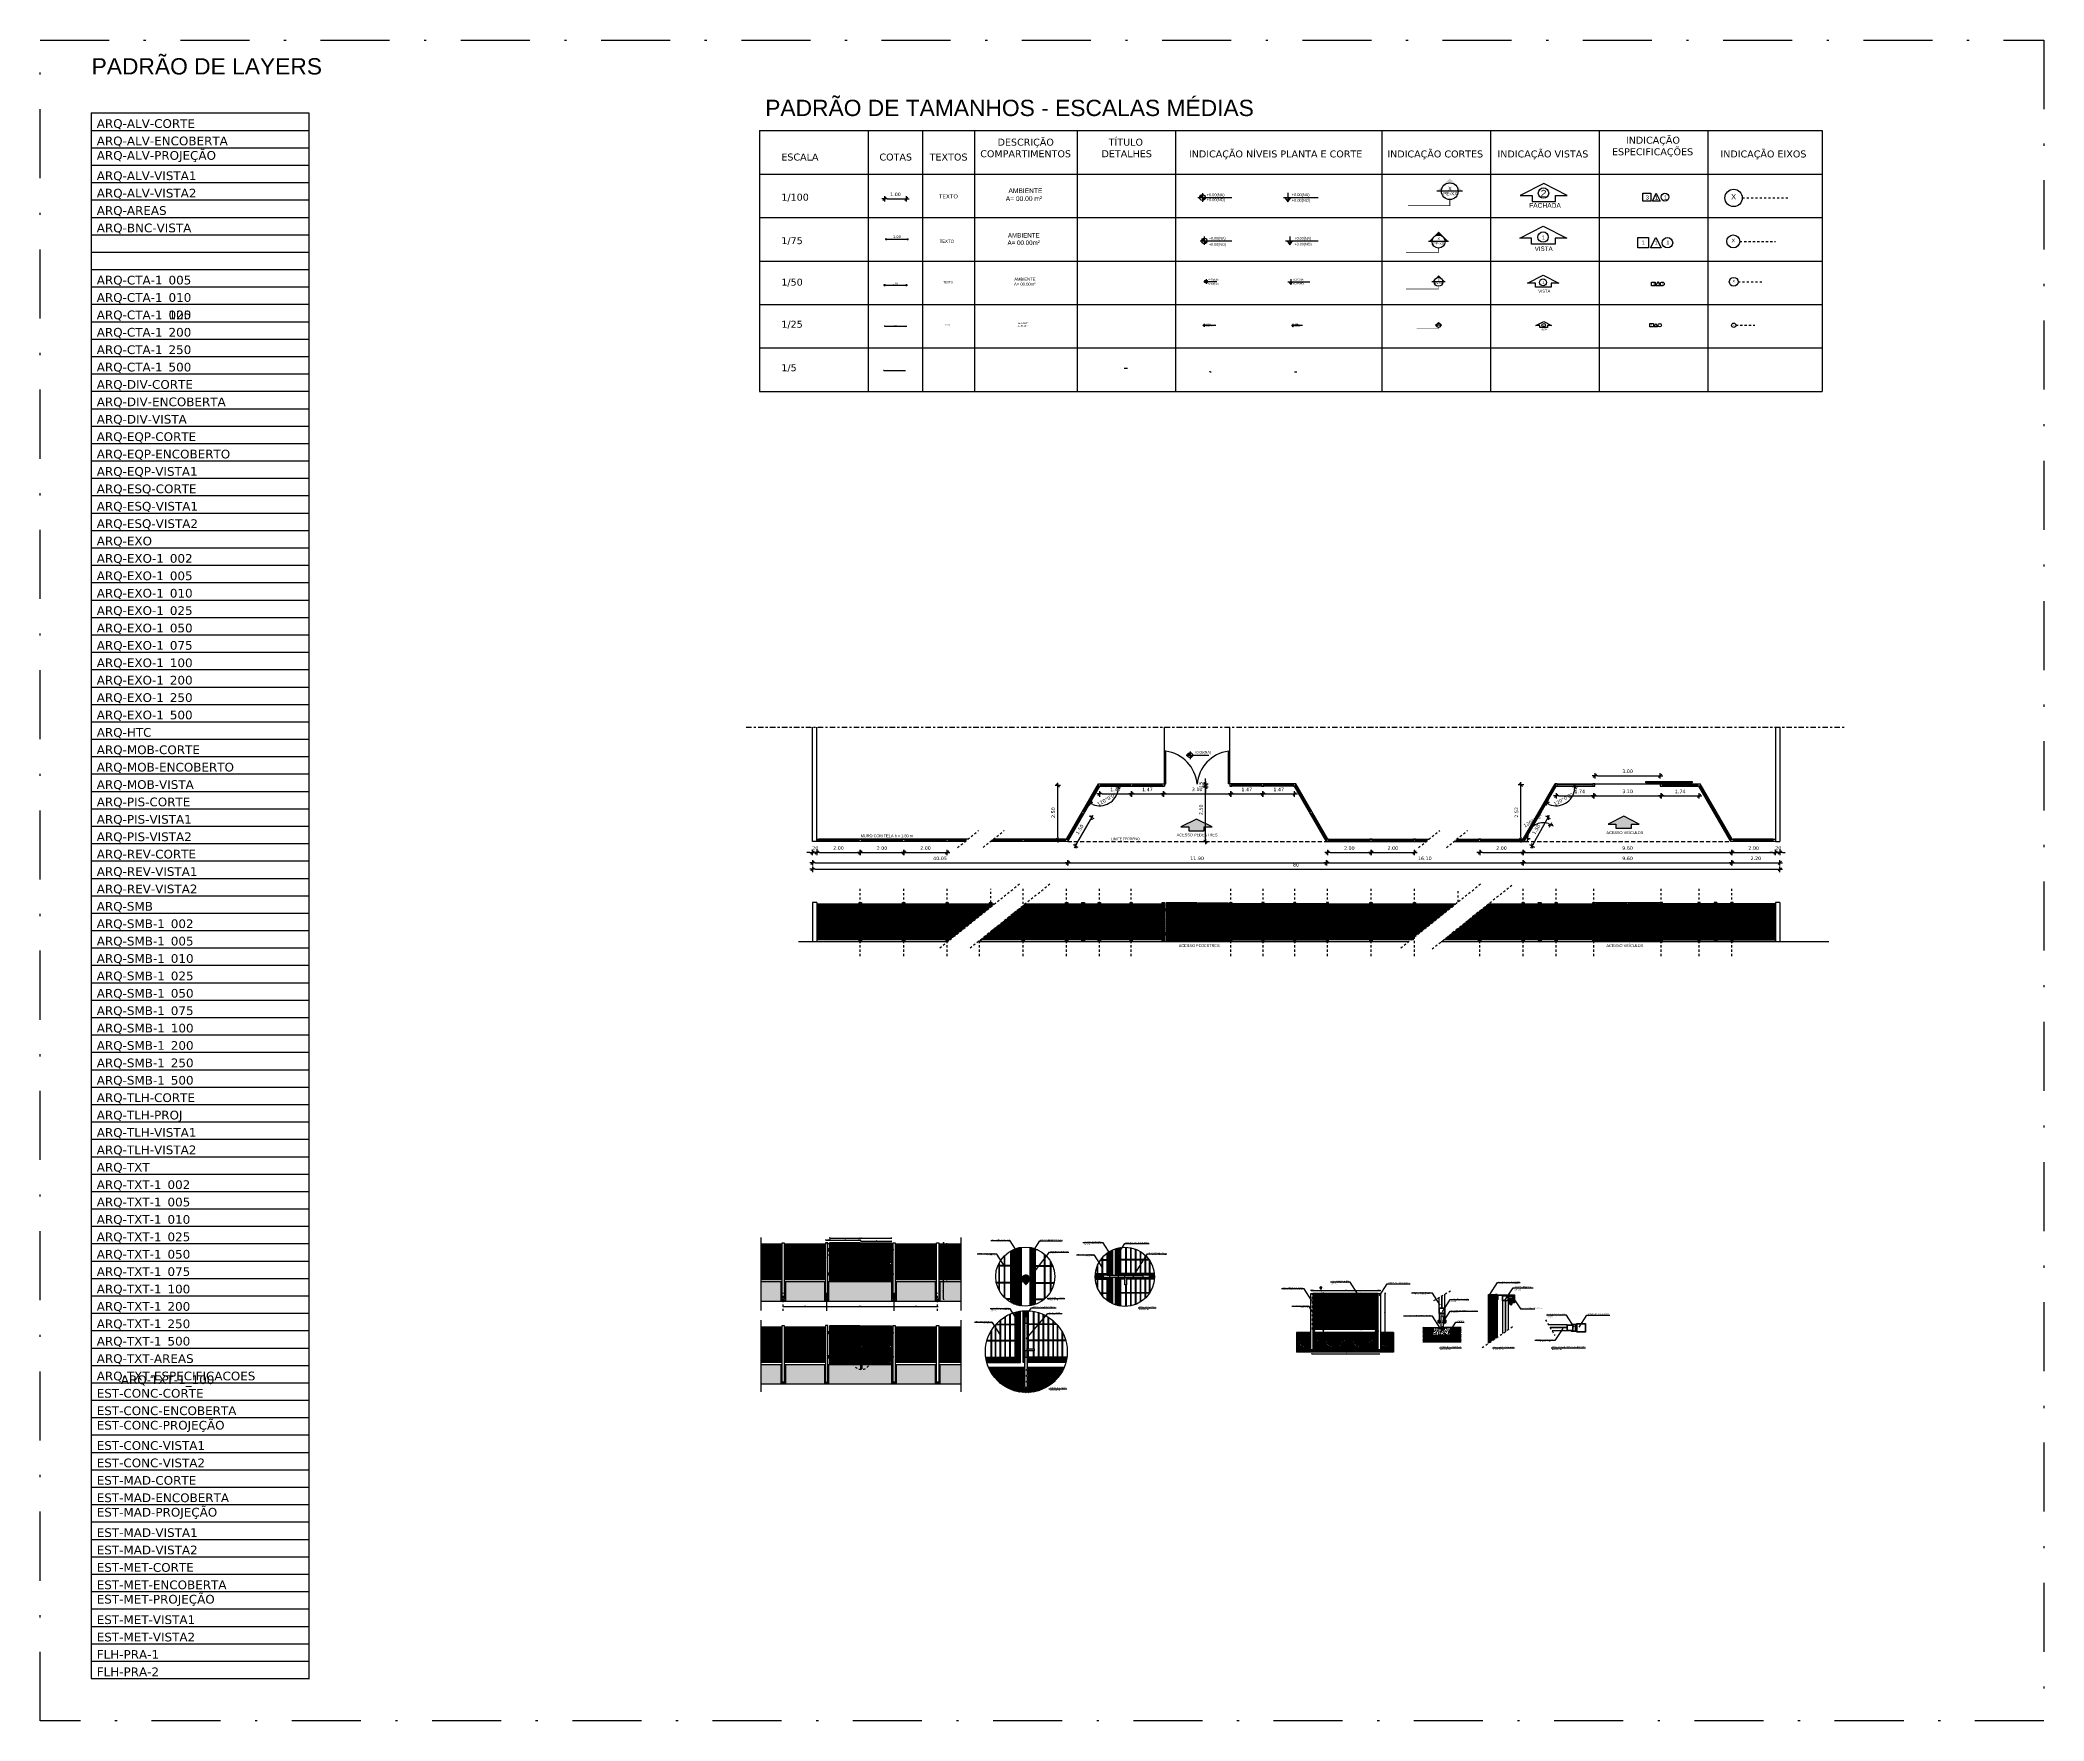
# Model space of a CAD drawing. Extents: x 257.2 to 349.4, y 13.2 to 90.5.
import ezdxf

# ---------------------------------------------------------------- set-up
doc = ezdxf.new("R2010")
doc.units = 0
doc.header["$LTSCALE"] = 0.005
doc.header["$PDMODE"] = 3
for name, pattern in [('C5', [60, 50, -5, 0, -5]), ('CONTINU', [0]), ('DASHDOT', [25.4, 12.7, -6.35, 0, -6.35]), ('DASHED2', [0.375, 0.25, -0.125]), ('HIDDEN', [9.525, 6.35, -3.175]), ('TRACEJADO_G', [0.375, 0.25, -0.125]), ('TRAÇO-2PTOS_P', [0.625, 0.25, -0.125, 0, -0.125, 0, -0.125])]:
    doc.linetypes.add(name, pattern=pattern)
doc.layers.get('0').update_dxf_attribs({"linetype": 'CONTINUOUS'})
doc.layers.get('Defpoints').update_dxf_attribs({"linetype": 'CONTINUOUS'})
for name, color, linetype in [('01', 1, 'CONTINUOUS'), ('02', 2, 'CONTINUOUS'), ('A-COTAS', 1, 'CONTINUOUS'), ('A-ESQUADRIAS', 2, 'CONTINUOUS'), ('A-HACHURAPARED', 254, 'CONTINUOUS'), ('A-MURO', 2, 'CONTINUOUS'), ('A-PAGINACAO', 9, 'CONTINUOUS'), ('A-PISOS-CTEL', 2, 'TRACEJADO_G'), ('A-PISOS-NIVEL', 1, 'CONTINUOUS'), ('AR-GLH', 252, 'CONTINUOUS'), ('AR-PIS', 1, 'CONTINUOUS'), ('AR-TXT', 1, 'CONTINUOUS'), ('AR-VEGETAÇÃO_árvores', 96, 'HIDDEN'), ('ARQ-ALV-CORTE', 5, 'CONTINUOUS'), ('ARQ-ALV-ENCOBERTA', 8, 'CONTINUOUS'), ('ARQ-ALV-PROJEÇÃO', 8, 'CONTINUOUS'), ('ARQ-ALV-VISTA1', 1, 'CONTINUOUS'), ('ARQ-ALV-VISTA2', 2, 'CONTINUOUS'), ('ARQ-AREAS', 7, 'CONTINUOUS'), ('ARQ-BNC-VISTA', 1, 'CONTINUOUS'), ('ARQ-CTA-1_005', 1, 'C5'), ('ARQ-CTA-1_010', 1, 'C5'), ('ARQ-CTA-1_025', 1, 'CONTINUOUS'), ('ARQ-CTA-1_050', 1, 'CONTINUOUS'), ('ARQ-CTA-1_100', 1, 'CONTINUOUS'), ('ARQ-CTA-1_200', 1, 'C5'), ('ARQ-CTA-1_250', 1, 'CONTINUOUS'), ('ARQ-CTA-1_500', 1, 'CONTINUOUS'), ('ARQ-DIV-CORTE', 2, 'CONTINUOUS'), ('ARQ-DIV-ENCOBERTA', 8, 'CONTINUOUS'), ('ARQ-DIV-VISTA', 1, 'CONTINUOUS'), ('ARQ-EQP-CORTE', 2, 'CONTINUOUS'), ('ARQ-EQP-ENCOBERTO', 8, 'CONTINUOUS'), ('ARQ-EQP-VISTA', 1, 'CONTINUOUS'), ('ARQ-ESQ-CORTE', 3, 'CONTINUOUS'), ('ARQ-ESQ-VISTA1', 2, 'CONTINUOUS'), ('ARQ-ESQ-VISTA2', 1, 'CONTINUOUS'), ('ARQ-EXO', 251, 'C5'), ('ARQ-EXO-1_002', 251, 'C5'), ('ARQ-EXO-1_005', 251, 'C5'), ('ARQ-EXO-1_010', 251, 'C5'), ('ARQ-EXO-1_025', 251, 'C5'), ('ARQ-EXO-1_050', 251, 'C5'), ('ARQ-EXO-1_100', 251, 'C5'), ('ARQ-EXO-1_200', 251, 'C5'), ('ARQ-EXO-1_250', 251, 'C5'), ('ARQ-EXO-1_500', 251, 'C5'), ('ARQ-HTC', 9, 'CONTINUOUS'), ('ARQ-MOB-CORTE', 2, 'CONTINUOUS'), ('ARQ-MOB-ENCOBERTO', 8, 'HIDDEN'), ('ARQ-MOB-VISTA', 1, 'CONTINU'), ('ARQ-PIS-CORTE', 2, 'CONTINUOUS'), ('ARQ-PIS-VISTA1', 1, 'CONTINUOUS'), ('ARQ-PIS-VISTA2', 2, 'CONTINUOUS'), ('ARQ-PROJ', 2, 'DASHED2'), ('ARQ-REV-CORTE', 30, 'CONTINUOUS'), ('ARQ-REV-VISTA1', 30, 'CONTINUOUS'), ('ARQ-REV-VISTA2', 30, 'CONTINUOUS'), ('ARQ-SMB', 1, 'CONTINUOUS'), ('ARQ-SMB-1_002', 1, 'CONTINUOUS'), ('ARQ-SMB-1_005', 1, 'CONTINU'), ('ARQ-SMB-1_010', 1, 'CONTINUOUS'), ('ARQ-SMB-1_025', 1, 'CONTINUOUS'), ('ARQ-SMB-1_050', 1, 'CONTINUOUS'), ('ARQ-SMB-1_075', 1, 'CONTINUOUS'), ('ARQ-SMB-1_100', 1, 'CONTINUOUS'), ('ARQ-SMB-1_200', 1, 'CONTINUOUS'), ('ARQ-SMB-1_250', 1, 'CONTINUOUS'), ('ARQ-SMB-1_500', 1, 'CONTINUOUS'), ('ARQ-TLH-CORTE', 4, 'CONTINUOUS'), ('ARQ-TLH-PROJ', 8, 'TRAÇO-2PTOS_P'), ('ARQ-TLH-VISTA1', 2, 'CONTINUOUS'), ('ARQ-TLH-VISTA2', 1, 'CONTINUOUS'), ('ARQ-TXT', 2, 'CONTINUOUS'), ('ARQ-TXT-1_002', 2, 'CONTINUOUS'), ('ARQ-TXT-1_005', 2, 'CONTINUOUS'), ('ARQ-TXT-1_010', 2, 'CONTINUOUS'), ('ARQ-TXT-1_025', 6, 'CONTINUOUS'), ('ARQ-TXT-1_050', 2, 'CONTINUOUS'), ('ARQ-TXT-1_075', 2, 'CONTINUOUS'), ('ARQ-TXT-1_100', 2, 'CONTINUOUS'), ('ARQ-TXT-1_200', 2, 'CONTINUOUS'), ('ARQ-TXT-1_250', 2, 'CONTINUOUS'), ('ARQ-TXT-1_500', 2, 'CONTINUOUS'), ('ARQ-TXT-AREAS', 2, 'CONTINUOUS'), ('ARQ-TXT-ESPECIFICACOES', 2, 'CONTINUOUS'), ('EST-CONC-CORTE', 6, 'CONTINUOUS'), ('EST-CONC-ENCOBERTA', 9, 'CONTINUOUS'), ('EST-CONC-PROJEÇÃO', 252, 'CONTINUOUS'), ('EST-CONC-VISTA1', 3, 'CONTINUOUS'), ('EST-CONC-VISTA2', 2, 'CONTINUOUS'), ('EST-MAD-CORTE', 4, 'CONTINUOUS'), ('EST-MAD-ENCOBERTA', 9, 'CONTINUOUS'), ('EST-MAD-PROJEÇÃO', 251, 'CONTINUOUS'), ('EST-MAD-VISTA1', 2, 'CONTINUOUS'), ('EST-MAD-VISTA2', 1, 'CONTINUOUS'), ('EST-MET-CORTE', 5, 'CONTINUOUS'), ('EST-MET-ENCOBERTA', 9, 'CONTINUOUS'), ('EST-MET-PROJEÇÃO', 253, 'CONTINUOUS'), ('EST-MET-VISTA1', 1, 'CONTINUOUS'), ('EST-MET-VISTA2', 8, 'CONTINUOUS'), ('FLH-PRA-01', 1, 'CONTINUOUS'), ('FLH-PRA-02', 6, 'CONTINUOUS'), ('PILAR_RECT', 6, 'CONTINUOUS'), ('PORTAL_VTA_DIST', 2, 'CONTINUOUS'), ('PORTAL_VTA_PROX', 1, 'CONTINUOUS')]:
    doc.layers.add(name, color=color, linetype=linetype)
doc.styles.add('A20', font='arial.ttf', dxfattribs={"height": 0.2})
doc.styles.add('A26', font='arial.ttf', dxfattribs={"height": 0.26})
doc.styles.add('ESC-50-A20', font='arial.ttf', dxfattribs={"height": 0.1})
doc.styles.add('FNDE Text Cota 0075', font='verdana.ttf', dxfattribs={"height": 0.12})
doc.styles.add('FNDE Texto Cota 0005', font='verdana.ttf', dxfattribs={"height": 0.008})
doc.styles.add('FNDE Texto Cota 0025', font='verdana.ttf', dxfattribs={"height": 0.04})
doc.styles.add('FNDE Texto Cota 0050', font='verdana.ttf', dxfattribs={"height": 0.08})
doc.styles.add('FNDE Texto Cota 0100', font='verdana.ttf', dxfattribs={"height": 0.16})
doc.styles.get("Standard").update_dxf_attribs({"font": 'simplex.shx'})
doc.dimstyles.new('FNDE 1-0005', dxfattribs={"dimscale": 2.5, "dimtxt": 0.008, "dimasz": 0.0025, "dimexe": 0.15, "dimexo": 0.15, "dimgap": 0.0025, "dimtad": 1, "dimzin": 4, "dimdsep": 46, "dimtxsty": 'FNDE Texto Cota 0005', "dimblk": 'tic', "dimcen": 0.15, "dimdle": 0.15, "dimse1": 1, "dimse2": 1, "dimclrd": 251, "dimclre": 251, "dimclrt": 256, "dimaunit": 1, "dimadec": 3, "dimazin": 0, "dimtfac": 1, "dimtix": 1, "dimtmove": 2, "dimatfit": 3, "dimldrblk": 'tic', "dimfxl": 0.15, "dimtvp": 1, "dimtolj": 1, "dimtzin": 0, "dimarcsym": 0})
doc.dimstyles.new('FNDE 1-0025', dxfattribs={"dimscale": 5, "dimtxt": 0.04, "dimasz": 0.0035, "dimexe": 0.15, "dimexo": 0.15, "dimgap": 0.0025, "dimtad": 1, "dimzin": 1, "dimdsep": 46, "dimtxsty": 'FNDE Texto Cota 0025', "dimblk": 'tic', "dimcen": 0.015, "dimdle": 0.15, "dimse1": 1, "dimse2": 1, "dimclrd": 251, "dimclre": 251, "dimclrt": 256, "dimaunit": 1, "dimadec": 3, "dimazin": 0, "dimtfac": 1, "dimtix": 1, "dimtmove": 2, "dimatfit": 3, "dimfxl": 0.15, "dimtvp": 1, "dimtolj": 1, "dimtzin": 0, "dimarcsym": 0})
doc.dimstyles.new('FNDE 1-0050', dxfattribs={"dimscale": 5, "dimtxt": 0.08, "dimasz": 0.01, "dimexe": 0.15, "dimexo": 0.15, "dimgap": 0.01, "dimtad": 1, "dimzin": 1, "dimdsep": 46, "dimtxsty": 'FNDE Texto Cota 0050', "dimblk": 'tic', "dimcen": 0.015, "dimdle": 0.15, "dimse1": 1, "dimse2": 1, "dimclrd": 251, "dimclre": 251, "dimclrt": 256, "dimaunit": 1, "dimadec": 3, "dimazin": 0, "dimtfac": 1, "dimtix": 1, "dimtmove": 2, "dimatfit": 3, "dimfxl": 0.15, "dimtvp": 1, "dimtolj": 1, "dimtzin": 0, "dimarcsym": 0})
doc.dimstyles.new('FNDE 1-0100', dxfattribs={"dimscale": 2.5, "dimtxt": 0.16, "dimasz": 0.05, "dimexe": 0.15, "dimexo": 0.15, "dimgap": 0.05, "dimtad": 1, "dimzin": 4, "dimdsep": 46, "dimtxsty": 'FNDE Texto Cota 0100', "dimblk": 'tic', "dimcen": 0.15, "dimdle": 0.15, "dimse1": 1, "dimse2": 1, "dimclrd": 251, "dimclre": 251, "dimclrt": 256, "dimaunit": 1, "dimadec": 3, "dimazin": 0, "dimtfac": 1, "dimtix": 1, "dimtmove": 2, "dimatfit": 3, "dimldrblk": 'tic', "dimfxl": 0.15, "dimtvp": 1, "dimtolj": 1, "dimtzin": 0, "dimarcsym": 0})
doc.dimstyles.new('FNDE 1-075', dxfattribs={"dimscale": 2.5, "dimtxt": 0.12, "dimasz": 0.015, "dimexe": 0.15, "dimexo": 0.15, "dimgap": 0.025, "dimtad": 1, "dimzin": 4, "dimdsep": 46, "dimtxsty": 'FNDE Text Cota 0075', "dimblk": 'tic', "dimcen": 0.025, "dimdle": 0.15, "dimse1": 1, "dimse2": 1, "dimclrd": 251, "dimclre": 251, "dimclrt": 256, "dimaunit": 1, "dimadec": 3, "dimazin": 0, "dimtfac": 1, "dimtix": 1, "dimtmove": 2, "dimatfit": 3, "dimldrblk": 'DOTSMALL', "dimfxl": 0.15, "dimtvp": 1, "dimtolj": 1, "dimtzin": 0, "dimarcsym": 0})
pattern_1 = [(45, (95.715885, -48.419992), (-0.0179605122, 0.0179605122), [])]
pattern_2 = [(45, (97.221413, -48.419992), (-0.0179605122, 0.0179605122), [])]
pattern_3 = [(45, (98.681149, -48.419992), (-0.0179605122, 0.0179605122), [])]
pattern_4 = [(45, (116.712626, -48.419992), (-0.0179605122, 0.0179605122), [])]
pattern_5 = [(45, (105.711737, 37.77037), (-0.0179605122, 0.0179605122), [])]
pattern_6 = [(135, (105.711737, 37.77037), (-0.0179605122, -0.0179605122), [])]
pattern_7 = [(45, (118.225888, -48.419992), (-0.0179605122, 0.0179605122), [])]
pattern_8 = [(45, (119.96381, -48.419992), (-0.0179605122, 0.0179605122), [])]

msp = doc.modelspace()

# ---------------------------------------------------------------- texts
at = {"layer": 'AR-TXT', "style": 'ESC-50-A20'}
msp.add_text('LIMITE TERRENO', height=0.1125, rotation=0.02782, dxfattribs=at).set_placement((306.486, 53.733))
at = {"layer": 'ARQ-ALV-CORTE', "insert": (259.843, 86.891), "char_height": 0.4, "attachment_point": 1}
msp.add_mtext_dynamic_manual_height_columns('{\\fVerdana|b0|i0|c0|p34;ARQ-ALV-CORTE}', width=14.41568, gutter_width=12.5, heights=[0], dxfattribs=at)
at = {"layer": 'ARQ-ALV-ENCOBERTA', "insert": (259.843, 86.091), "char_height": 0.4, "attachment_point": 1}
msp.add_mtext_dynamic_manual_height_columns('{\\fVerdana|b0|i0|c0|p34;ARQ-ALV-ENCOBERTA}', width=14.41568, gutter_width=12.5, heights=[0], dxfattribs=at)
at = {"layer": 'ARQ-ALV-PROJEÇÃO', "insert": (259.843, 85.425), "char_height": 0.4, "attachment_point": 1}
msp.add_mtext_dynamic_manual_height_columns('{\\fVerdana|b0|i0|c0|p34;ARQ-ALV-PROJEÇÃO}', width=14.41568, gutter_width=12.5, heights=[0], dxfattribs=at)
at = {"layer": 'ARQ-ALV-VISTA1', "insert": (259.843, 84.491), "char_height": 0.4, "attachment_point": 1}
msp.add_mtext_dynamic_manual_height_columns('{\\fVerdana|b0|i0|c0|p34;ARQ-ALV-VISTA1}', width=14.41568, gutter_width=12.5, heights=[0], dxfattribs=at)
at = {"layer": 'ARQ-ALV-VISTA2', "insert": (259.843, 83.691), "char_height": 0.4, "attachment_point": 1}
msp.add_mtext_dynamic_manual_height_columns('{\\fVerdana|b0|i0|c0|p34;ARQ-ALV-VISTA2}', width=14.41568, gutter_width=12.5, heights=[0], dxfattribs=at)
at = {"layer": 'ARQ-AREAS', "insert": (259.843, 82.891), "char_height": 0.4, "attachment_point": 1}
msp.add_mtext_dynamic_manual_height_columns('{\\fVerdana|b0|i0|c0|p34;ARQ-AREAS}', width=14.41568, gutter_width=12.5, heights=[0], dxfattribs=at)
at = {"layer": 'ARQ-BNC-VISTA', "insert": (259.843, 82.091), "char_height": 0.4, "attachment_point": 1}
msp.add_mtext_dynamic_manual_height_columns('{\\fVerdana|b0|i0|c0|p34;ARQ-BNC-VISTA}', width=14.41568, gutter_width=12.5, heights=[0], dxfattribs=at)
at = {"layer": 'ARQ-CTA-1_005', "insert": (259.843, 79.691), "char_height": 0.4, "attachment_point": 1}
msp.add_mtext_dynamic_manual_height_columns('{\\fVerdana|b0|i0|c0|p34;ARQ-CTA-1_005}', width=14.41568, gutter_width=12.5, heights=[0], dxfattribs=at)
at = {"layer": 'ARQ-CTA-1_010', "insert": (259.843, 78.891), "char_height": 0.4, "attachment_point": 1}
msp.add_mtext_dynamic_manual_height_columns('{\\fVerdana|b0|i0|c0|p34;ARQ-CTA-1_010}', width=14.41568, gutter_width=12.5, heights=[0], dxfattribs=at)
at = {"layer": 'ARQ-CTA-1_025', "insert": (259.843, 78.091), "char_height": 0.4, "attachment_point": 1}
msp.add_mtext_dynamic_manual_height_columns('{\\fVerdana|b0|i0|c0|p34;ARQ-CTA-1_025}', width=14.41568, gutter_width=12.5, heights=[0], dxfattribs=at)
at = {"layer": 'ARQ-CTA-1_100', "insert": (259.843, 78.091), "char_height": 0.4, "attachment_point": 1}
msp.add_mtext_dynamic_manual_height_columns('{\\fVerdana|b0|i0|c0|p34;ARQ-CTA-1_100}', width=14.41568, gutter_width=12.5, heights=[0], dxfattribs=at)
at = {"layer": 'ARQ-CTA-1_200', "insert": (259.843, 77.291), "char_height": 0.4, "attachment_point": 1}
msp.add_mtext_dynamic_manual_height_columns('{\\fVerdana|b0|i0|c0|p34;ARQ-CTA-1_200}', width=14.41568, gutter_width=12.5, heights=[0], dxfattribs=at)
at = {"layer": 'ARQ-CTA-1_250', "insert": (259.843, 76.491), "char_height": 0.4, "attachment_point": 1}
msp.add_mtext_dynamic_manual_height_columns('{\\fVerdana|b0|i0|c0|p34;ARQ-CTA-1_250}', width=14.41568, gutter_width=12.5, heights=[0], dxfattribs=at)
at = {"layer": 'ARQ-CTA-1_500', "insert": (259.843, 75.691), "char_height": 0.4, "attachment_point": 1}
msp.add_mtext_dynamic_manual_height_columns('{\\fVerdana|b0|i0|c0|p34;ARQ-CTA-1_500}', width=14.41568, gutter_width=12.5, heights=[0], dxfattribs=at)
at = {"layer": 'ARQ-DIV-CORTE', "insert": (259.843, 74.891), "char_height": 0.4, "attachment_point": 1}
msp.add_mtext_dynamic_manual_height_columns('{\\fVerdana|b0|i0|c0|p34;ARQ-DIV-CORTE}', width=14.41568, gutter_width=12.5, heights=[0], dxfattribs=at)
at = {"layer": 'ARQ-DIV-ENCOBERTA', "insert": (259.843, 74.091), "char_height": 0.4, "attachment_point": 1}
msp.add_mtext_dynamic_manual_height_columns('{\\fVerdana|b0|i0|c0|p34;ARQ-DIV-ENCOBERTA}', width=14.41568, gutter_width=12.5, heights=[0], dxfattribs=at)
at = {"layer": 'ARQ-DIV-VISTA', "insert": (259.843, 73.291), "char_height": 0.4, "attachment_point": 1}
msp.add_mtext_dynamic_manual_height_columns('{\\fVerdana|b0|i0|c0|p34;ARQ-DIV-VISTA}', width=14.41568, gutter_width=12.5, heights=[0], dxfattribs=at)
at = {"layer": 'ARQ-EQP-CORTE', "insert": (259.843, 72.491), "char_height": 0.4, "attachment_point": 1}
msp.add_mtext_dynamic_manual_height_columns('{\\fVerdana|b0|i0|c0|p34;ARQ-EQP-CORTE}', width=14.41568, gutter_width=12.5, heights=[0], dxfattribs=at)
at = {"layer": 'ARQ-EQP-ENCOBERTO', "insert": (259.843, 71.691), "char_height": 0.4, "attachment_point": 1}
msp.add_mtext_dynamic_manual_height_columns('{\\fVerdana|b0|i0|c0|p34;ARQ-EQP-ENCOBERTO}', width=14.41568, gutter_width=12.5, heights=[0], dxfattribs=at)
at = {"layer": 'ARQ-EQP-VISTA', "insert": (259.843, 70.891), "char_height": 0.4, "attachment_point": 1}
msp.add_mtext_dynamic_manual_height_columns('{\\fVerdana|b0|i0|c0|p34;ARQ-EQP-VISTA1}', width=14.41568, gutter_width=12.5, heights=[0], dxfattribs=at)
at = {"layer": 'ARQ-ESQ-CORTE', "insert": (259.843, 70.091), "char_height": 0.4, "attachment_point": 1}
msp.add_mtext_dynamic_manual_height_columns('{\\fVerdana|b0|i0|c0|p34;ARQ-ESQ-CORTE}', width=14.41568, gutter_width=12.5, heights=[0], dxfattribs=at)
at = {"layer": 'ARQ-ESQ-VISTA1', "insert": (259.843, 69.291), "char_height": 0.4, "attachment_point": 1}
msp.add_mtext_dynamic_manual_height_columns('{\\fVerdana|b0|i0|c0|p34;ARQ-ESQ-VISTA1}', width=14.41568, gutter_width=12.5, heights=[0], dxfattribs=at)
at = {"layer": 'ARQ-ESQ-VISTA2', "insert": (259.843, 68.491), "char_height": 0.4, "attachment_point": 1}
msp.add_mtext_dynamic_manual_height_columns('{\\fVerdana|b0|i0|c0|p34;ARQ-ESQ-VISTA2}', width=14.41568, gutter_width=12.5, heights=[0], dxfattribs=at)
at = {"layer": 'ARQ-EXO', "insert": (259.843, 67.691), "char_height": 0.4, "attachment_point": 1}
msp.add_mtext_dynamic_manual_height_columns('{\\fVerdana|b0|i0|c0|p34;ARQ-EXO}', width=14.41568, gutter_width=12.5, heights=[0], dxfattribs=at)
at = {"layer": 'ARQ-EXO-1_002', "insert": (259.843, 66.891), "char_height": 0.4, "attachment_point": 1}
msp.add_mtext_dynamic_manual_height_columns('{\\fVerdana|b0|i0|c0|p34;ARQ-EXO-1_002}', width=14.41568, gutter_width=12.5, heights=[0], dxfattribs=at)
at = {"layer": 'ARQ-EXO-1_005', "insert": (259.843, 66.091), "char_height": 0.4, "attachment_point": 1}
msp.add_mtext_dynamic_manual_height_columns('{\\fVerdana|b0|i0|c0|p34;ARQ-EXO-1_005}', width=14.41568, gutter_width=12.5, heights=[0], dxfattribs=at)
at = {"layer": 'ARQ-EXO-1_010', "insert": (259.843, 65.291), "char_height": 0.4, "attachment_point": 1}
msp.add_mtext_dynamic_manual_height_columns('{\\fVerdana|b0|i0|c0|p34;ARQ-EXO-1_010}', width=14.41568, gutter_width=12.5, heights=[0], dxfattribs=at)
at = {"layer": 'ARQ-EXO-1_025', "insert": (259.843, 64.491), "char_height": 0.4, "attachment_point": 1}
msp.add_mtext_dynamic_manual_height_columns('{\\fVerdana|b0|i0|c0|p34;ARQ-EXO-1_025}', width=14.41568, gutter_width=12.5, heights=[0], dxfattribs=at)
at = {"layer": 'ARQ-EXO-1_050', "char_height": 0.4, "attachment_point": 1}
for s, insert in [('{\\fVerdana|b0|i0|c0|p34;ARQ-EXO-1_050}', (259.843, 63.691)), ('{\\fVerdana|b0|i0|c0|p34;ARQ-EXO-1_075}', (259.843, 62.891))]:
    msp.add_mtext_dynamic_manual_height_columns(s, width=14.41568, gutter_width=12.5, heights=[0], dxfattribs=dict(at, insert=insert))
at = {"layer": 'ARQ-EXO-1_100', "insert": (259.843, 62.091), "char_height": 0.4, "attachment_point": 1}
msp.add_mtext_dynamic_manual_height_columns('{\\fVerdana|b0|i0|c0|p34;ARQ-EXO-1_100}', width=14.41568, gutter_width=12.5, heights=[0], dxfattribs=at)
at = {"layer": 'ARQ-EXO-1_200', "insert": (259.843, 61.291), "char_height": 0.4, "attachment_point": 1}
msp.add_mtext_dynamic_manual_height_columns('{\\fVerdana|b0|i0|c0|p34;ARQ-EXO-1_200}', width=14.41568, gutter_width=12.5, heights=[0], dxfattribs=at)
at = {"layer": 'ARQ-EXO-1_250', "insert": (259.843, 60.491), "char_height": 0.4, "attachment_point": 1}
msp.add_mtext_dynamic_manual_height_columns('{\\fVerdana|b0|i0|c0|p34;ARQ-EXO-1_250}', width=14.41568, gutter_width=12.5, heights=[0], dxfattribs=at)
at = {"layer": 'ARQ-EXO-1_500', "insert": (259.843, 59.691), "char_height": 0.4, "attachment_point": 1}
msp.add_mtext_dynamic_manual_height_columns('{\\fVerdana|b0|i0|c0|p34;ARQ-EXO-1_500}', width=14.41568, gutter_width=12.5, heights=[0], dxfattribs=at)
at = {"layer": 'ARQ-HTC', "insert": (259.843, 58.891), "char_height": 0.4, "attachment_point": 1}
msp.add_mtext_dynamic_manual_height_columns('{\\fVerdana|b0|i0|c0|p34;ARQ-HTC}', width=14.41568, gutter_width=12.5, heights=[0], dxfattribs=at)
at = {"layer": 'ARQ-MOB-CORTE', "insert": (259.843, 58.091), "char_height": 0.4, "attachment_point": 1}
msp.add_mtext_dynamic_manual_height_columns('{\\fVerdana|b0|i0|c0|p34;ARQ-MOB-CORTE}', width=14.41568, gutter_width=12.5, heights=[0], dxfattribs=at)
at = {"layer": 'ARQ-MOB-ENCOBERTO', "insert": (259.843, 57.291), "char_height": 0.4, "attachment_point": 1}
msp.add_mtext_dynamic_manual_height_columns('{\\fVerdana|b0|i0|c0|p34;ARQ-MOB-ENCOBERTO}', width=14.41568, gutter_width=12.5, heights=[0], dxfattribs=at)
at = {"layer": 'ARQ-MOB-VISTA', "insert": (259.843, 56.491), "char_height": 0.4, "attachment_point": 1}
msp.add_mtext_dynamic_manual_height_columns('{\\fVerdana|b0|i0|c0|p34;ARQ-MOB-VISTA}', width=14.41568, gutter_width=12.5, heights=[0], dxfattribs=at)
at = {"layer": 'ARQ-PIS-CORTE', "insert": (259.843, 55.691), "char_height": 0.4, "attachment_point": 1}
msp.add_mtext_dynamic_manual_height_columns('{\\fVerdana|b0|i0|c0|p34;ARQ-PIS-CORTE}', width=14.41568, gutter_width=12.5, heights=[0], dxfattribs=at)
at = {"layer": 'ARQ-PIS-VISTA1', "insert": (259.843, 54.891), "char_height": 0.4, "attachment_point": 1}
msp.add_mtext_dynamic_manual_height_columns('{\\fVerdana|b0|i0|c0|p34;ARQ-PIS-VISTA1}', width=14.41568, gutter_width=12.5, heights=[0], dxfattribs=at)
at = {"layer": 'ARQ-PIS-VISTA2', "insert": (259.843, 54.091), "char_height": 0.4, "attachment_point": 1}
msp.add_mtext_dynamic_manual_height_columns('{\\fVerdana|b0|i0|c0|p34;ARQ-PIS-VISTA2}', width=14.41568, gutter_width=12.5, heights=[0], dxfattribs=at)
at = {"layer": 'ARQ-REV-CORTE', "insert": (259.843, 53.291), "char_height": 0.4, "attachment_point": 1}
msp.add_mtext_dynamic_manual_height_columns('{\\fVerdana|b0|i0|c0|p34;ARQ-REV-CORTE}', width=14.41568, gutter_width=12.5, heights=[0], dxfattribs=at)
at = {"layer": 'ARQ-REV-VISTA1', "insert": (259.843, 52.491), "char_height": 0.4, "attachment_point": 1}
msp.add_mtext_dynamic_manual_height_columns('{\\fVerdana|b0|i0|c0|p34;ARQ-REV-VISTA1}', width=14.41568, gutter_width=12.5, heights=[0], dxfattribs=at)
at = {"layer": 'ARQ-REV-VISTA2', "insert": (259.843, 51.691), "char_height": 0.4, "attachment_point": 1}
msp.add_mtext_dynamic_manual_height_columns('{\\fVerdana|b0|i0|c0|p34;ARQ-REV-VISTA2}', width=14.41568, gutter_width=12.5, heights=[0], dxfattribs=at)
at = {"layer": 'ARQ-SMB', "insert": (259.843, 50.891), "char_height": 0.4, "attachment_point": 1}
msp.add_mtext_dynamic_manual_height_columns('{\\fVerdana|b0|i0|c0|p34;ARQ-SMB}', width=14.41568, gutter_width=12.5, heights=[0], dxfattribs=at)
at = {"layer": 'ARQ-SMB-1_002', "insert": (259.843, 50.091), "char_height": 0.4, "attachment_point": 1}
msp.add_mtext_dynamic_manual_height_columns('{\\fVerdana|b0|i0|c0|p34;ARQ-SMB-1_002}', width=14.41568, gutter_width=12.5, heights=[0], dxfattribs=at)
at = {"layer": 'ARQ-SMB-1_005', "insert": (259.843, 49.291), "char_height": 0.4, "attachment_point": 1}
msp.add_mtext_dynamic_manual_height_columns('{\\fVerdana|b0|i0|c0|p34;ARQ-SMB-1_005}', width=14.41568, gutter_width=12.5, heights=[0], dxfattribs=at)
at = {"layer": 'ARQ-SMB-1_010', "insert": (259.843, 48.491), "char_height": 0.4, "attachment_point": 1}
msp.add_mtext_dynamic_manual_height_columns('{\\fVerdana|b0|i0|c0|p34;ARQ-SMB-1_010}', width=14.41568, gutter_width=12.5, heights=[0], dxfattribs=at)
at = {"layer": 'ARQ-SMB-1_025', "insert": (259.843, 47.691), "char_height": 0.4, "attachment_point": 1}
msp.add_mtext_dynamic_manual_height_columns('{\\fVerdana|b0|i0|c0|p34;ARQ-SMB-1_025}', width=14.41568, gutter_width=12.5, heights=[0], dxfattribs=at)
at = {"layer": 'ARQ-SMB-1_025', "style": 'ESC-50-A20'}
for tag, p, s in [('+0.00(NA)', (310.835, 77.444), 'NA'), ('+0.00(NA)', (314.914, 77.444), 'NA'), ('+0.00(NO)', (310.836, 77.348), 'NO'), ('+0.00(NO)', (314.915, 77.354), 'NO')]:
    msp.add_attdef(tag, p, s, height=0.04, dxfattribs=at)
at = {"layer": 'ARQ-SMB-1_050', "char_height": 0.4, "attachment_point": 1}
for s, insert in [('{\\fVerdana|b0|i0|c0|p34;ARQ-SMB-1_050}', (259.843, 46.891)), ('{\\fVerdana|b0|i0|c0|p34;ARQ-SMB-1_075}', (259.843, 46.091))]:
    msp.add_mtext_dynamic_manual_height_columns(s, width=14.41568, gutter_width=12.5, heights=[0], dxfattribs=dict(at, insert=insert))
at = {"layer": 'ARQ-SMB-1_050', "style": 'ESC-50-A20'}
for tag, p, s, height in [('+0.00(NA)', (310.913, 79.472), 'NA', 0.08), ('+0.00(NO)', (310.914, 79.281), 'NO', 0.08), ('+0.00(NA)', (314.847, 79.472), 'NA', 0.08), ('+0.00(NO)', (314.849, 79.292), 'NO', 0.08), ('+0.00(NA)', (311.044, 75.283), 'NA', 0.008), ('+0.00(NO)', (311.044, 75.264), 'NO', 0.008), ('+0.00(NA)', (314.953, 75.283), 'NA', 0.008), ('+0.00(NO)', (314.953, 75.265), 'NO', 0.008)]:
    msp.add_attdef(tag, p, s, height=height, dxfattribs=at)
at = {"layer": 'ARQ-SMB-1_075', "style": 'ESC-50-A20'}
for tag, p, s in [('+0.00(NA)', (310.991, 81.356), 'NA'), ('+0.00(NO)', (310.993, 81.068), 'NO'), ('+0.00(NA)', (314.925, 81.355), 'NA'), ('+0.00(NO)', (314.928, 81.085), 'NO')]:
    msp.add_attdef(tag, p, s, height=0.12, dxfattribs=at)
at = {"layer": 'ARQ-SMB-1_100', "color": 2, "style": 'A26', "text_generation_flag": 6, "width": 1.1}
msp.add_text('2', height=0.312, rotation=177.91572, dxfattribs=at).set_placement((326.241, 83.332))
at = {"layer": 'ARQ-SMB-1_100', "color": 2, "style": 'ESC-50-A20'}
for s, p in [('MURO COM TELA h = 1.80 m', (294.975, 53.869)), ('ACESSO PEDESTRES', (309.509, 53.911)), ('ACESSO VEÍCULOS', (329.267, 54.014)), ('ACESSO PEDESTRES', (309.603, 48.816)), ('ACESSO VEÍCULOS', (329.267, 48.82))]:
    msp.add_text(s, height=0.128, dxfattribs=at).set_placement(p)
at = {"layer": 'ARQ-SMB-1_100', "insert": (259.843, 45.291), "char_height": 0.4, "attachment_point": 1}
msp.add_mtext_dynamic_manual_height_columns('{\\fVerdana|b0|i0|c0|p34;ARQ-SMB-1_100}', width=14.41568, gutter_width=12.5, heights=[0], dxfattribs=at)
at = {"layer": 'ARQ-SMB-1_100', "style": 'ESC-50-A20'}
for tag, p, s, height in [('+0.00(NA)', (310.887, 83.349), 'NA', 0.128), ('+0.00(NO)', (310.887, 83.121), 'NA', 0.128), ('+0.00(NA)', (314.798, 83.353), 'NA', 0.128), ('+0.00(NO)', (314.803, 83.094), 'NO', 0.128), ('+0.05(NA)', (310.321, 57.715), 'NA', 0.12)]:
    msp.add_attdef(tag, p, s, height=height, dxfattribs=at)
at = {"layer": 'ARQ-SMB-1_200', "insert": (259.843, 44.491), "char_height": 0.4, "attachment_point": 1}
msp.add_mtext_dynamic_manual_height_columns('{\\fVerdana|b0|i0|c0|p34;ARQ-SMB-1_200}', width=14.41568, gutter_width=12.5, heights=[0], dxfattribs=at)
at = {"layer": 'ARQ-SMB-1_250', "insert": (259.843, 43.691), "char_height": 0.4, "attachment_point": 1}
msp.add_mtext_dynamic_manual_height_columns('{\\fVerdana|b0|i0|c0|p34;ARQ-SMB-1_250}', width=14.41568, gutter_width=12.5, heights=[0], dxfattribs=at)
at = {"layer": 'ARQ-SMB-1_500', "insert": (259.843, 42.891), "char_height": 0.4, "attachment_point": 1}
msp.add_mtext_dynamic_manual_height_columns('{\\fVerdana|b0|i0|c0|p34;ARQ-SMB-1_500}', width=14.41568, gutter_width=12.5, heights=[0], dxfattribs=at)
at = {"layer": 'ARQ-TLH-CORTE', "insert": (259.843, 42.091), "char_height": 0.4, "attachment_point": 1}
msp.add_mtext_dynamic_manual_height_columns('{\\fVerdana|b0|i0|c0|p34;ARQ-TLH-CORTE}', width=14.41568, gutter_width=12.5, heights=[0], dxfattribs=at)
at = {"layer": 'ARQ-TLH-PROJ', "insert": (259.843, 41.291), "char_height": 0.4, "attachment_point": 1}
msp.add_mtext_dynamic_manual_height_columns('{\\fVerdana|b0|i0|c0|p34;ARQ-TLH-PROJ}', width=14.41568, gutter_width=12.5, heights=[0], dxfattribs=at)
at = {"layer": 'ARQ-TLH-VISTA1', "insert": (259.843, 40.491), "char_height": 0.4, "attachment_point": 1}
msp.add_mtext_dynamic_manual_height_columns('{\\fVerdana|b0|i0|c0|p34;ARQ-TLH-VISTA1}', width=14.41568, gutter_width=12.5, heights=[0], dxfattribs=at)
at = {"layer": 'ARQ-TLH-VISTA2', "insert": (259.843, 39.691), "char_height": 0.4, "attachment_point": 1}
msp.add_mtext_dynamic_manual_height_columns('{\\fVerdana|b0|i0|c0|p34;ARQ-TLH-VISTA2}', width=14.41568, gutter_width=12.5, heights=[0], dxfattribs=at)
at = {"layer": 'ARQ-TXT', "attachment_point": 1, "style": 'ESC-50-A20'}
for s, width, gutter_width, insert, char_height in [('PADRÃO DE LAYERS', 12.96658, 12.5, (259.607, 89.697), 0.75), ('PADRÃO DE TAMANHOS - ESCALAS MÉDIAS', 23.10605, 12.5, (290.586, 87.785), 0.75), ('\\pi1.0553;{\\fVerdana|b0|i0|c0|p34;DESCRIÇÃO \\P\\pi0.25715;COMPARTIMENTOS}', 4.7147, 0.5, (300.217, 85.995), 0.32), ('\\pi1.4497;{\\fVerdana|b0|i0|c0|p34;TÍTULO\\P\\pi1.1201;DETALHES}', 4.51623, 0.5, (304.932, 85.995), 0.32), ('\\pi1.2261;{\\fVerdana|b0|i0|c0|p34;INDICAÇÃO \\P\\pi0.58677;ESPECIFICAÇÕES}', 5, 0.5, (328.941, 86.086), 0.32), ('{\\fVerdana|b0|i0|c0|p34;ESCALA}', 4, 0.5, (291.326, 85.31), 0.32), ('\\pi0.51168;{\\fVerdana|b0|i0|c0|p34;COTAS}', 2.5, 0.5, (295.326, 85.31), 0.32), ('\\pi0.32317;{\\fVerdana|b0|i0|c0|p34;TEXTOS}', 2.39053, 0.5, (297.826, 85.31), 0.32), ('\\pi0.6234;{\\fVerdana|b0|i0|c0|p34;INDICAÇÃO NÍVEIS PLANTA E CORTE}', 9.49351, 0.5, (309.448, 85.453), 0.32), ('{\\fVerdana|b0|i0|c0|p34;INDICAÇÃO CORTES}', 16.94727, 0.5, (319.195, 85.452), 0.32), ('\\pi0.31921;{\\fVerdana|b0|i0|c0|p34;INDICAÇÃO VISTAS}', 5, 0.5, (323.941, 85.452), 0.32), ('\\pi0.57205;{\\fVerdana|b0|i0|c0|p34;INDICAÇÃO EIXOS}', 5.25811, 0.5, (333.941, 85.452), 0.32), ('{\\fVerdana|b0|i0|c0|p34;1/100}', 8.52818, 0.5, (291.326, 83.465), 0.32), ('{\\fVerdana|b0|i0|c0|p34;1/75}', 8.52818, 0.5, (291.326, 81.465), 0.32), ('{\\fVerdana|b0|i0|c0|p34;1/50}', 8.52818, 0.5, (291.326, 79.557), 0.32), ('{\\fVerdana|b0|i0|c0|p34;1/25}', 8.52818, 0.5, (291.326, 77.621), 0.32), ('{\\fVerdana|b0|i0|c0|p34;1/5}', 8.52818, 0.5, (291.326, 75.621), 0.32)]:
    msp.add_mtext_dynamic_manual_height_columns(s, width=width, gutter_width=gutter_width, heights=[0], dxfattribs=dict(at, insert=insert, char_height=char_height))
at = {"layer": 'ARQ-TXT', "insert": (259.843, 38.891), "char_height": 0.4, "attachment_point": 1}
msp.add_mtext_dynamic_manual_height_columns('{\\fVerdana|b0|i0|c0|p34;ARQ-TXT}', width=14.41568, gutter_width=12.5, heights=[0], dxfattribs=at)
at = {"layer": 'ARQ-TXT-1_002', "insert": (259.843, 38.091), "char_height": 0.4, "attachment_point": 1}
msp.add_mtext_dynamic_manual_height_columns('{\\fVerdana|b0|i0|c0|p34;ARQ-TXT-1_002}', width=14.41568, gutter_width=12.5, heights=[0], dxfattribs=at)
at = {"layer": 'ARQ-TXT-1_005', "insert": (259.843, 37.291), "char_height": 0.4, "attachment_point": 1}
msp.add_mtext_dynamic_manual_height_columns('{\\fVerdana|b0|i0|c0|p34;ARQ-TXT-1_005}', width=14.41568, gutter_width=12.5, heights=[0], dxfattribs=at)
at = {"layer": 'ARQ-TXT-1_010', "insert": (259.843, 36.491), "char_height": 0.4, "attachment_point": 1}
msp.add_mtext_dynamic_manual_height_columns('{\\fVerdana|b0|i0|c0|p34;ARQ-TXT-1_010}', width=14.41568, gutter_width=12.5, heights=[0], dxfattribs=at)
at = {"layer": 'ARQ-TXT-1_025', "attachment_point": 1}
for s, insert, char_height, width, style in [('X', (321.535, 77.477), 0.04, 2.13204, 'ESC-50-A20'), ('1', (331.337, 77.45), 0.06, 0.04313, 'A20'), ('1', (331.526, 77.45), 0.06, 0.04313, 'A20'), ('1', (331.706, 77.45), 0.06, 0.04313, 'A20'), ('X', (335.095, 77.46), 0.06, 0.04313, 'A20'), ('PE-XX', (321.471, 77.403), 0.04, 2.13204, 'ESC-50-A20'), ('\\pi0.25771;COLUNA METÁLICA (10 x 10 cm) \\P\\pi0.4642;PINTADA NA COR AZUL', (300.732, 35.372), 0.04, 1.24499, 'ESC-50-A20'), ('ESTRUTURA METÁLICA PARA PORTÃO (6 x 4 cm) PINTADA NA COR AZUL', (303.232, 35.374), 0.04, 1.0913, 'ESC-50-A20'), ('ESTRUTURA METÁLICA PARA PORTÃO (6 x 4 cm) PINTADA NA COR AZUL', (305.239, 35.284), 0.04, 0.96643, 'ESC-50-A20'), ('ESTRUTURA METÁLICA PARA PORTÃO (6 x 4 cm) PINTADA NA COR AZUL', (307.163, 35.249), 0.04, 1.0913, 'ESC-50-A20'), ('\\pi0.073736;MIOLO EM TELA ONDULADA \\P\\pi0.44203;GALVANIZADA', (300.328, 34.748), 0.04, 0.83041, 'ESC-50-A20'), ('DOBRADIÇA EM CHAPA COM PARAFUSO', (303.714, 34.836), 0.04, 0.83041, 'ESC-50-A20'), ('\\pi0.073736;MIOLO EM TELA ONDULADA \\P\\pi0.44203;GALVANIZADA', (304.862, 34.702), 0.04, 0.83041, 'ESC-50-A20'), ('TRINCO E FERROLHO EM BARRA CHATA GALVANIZADA', (308.215, 34.755), 0.04, 0.87146, 'ESC-50-A20'), ('A', (316.193, 33.18), 0.0648, 1.56562, 'ESC-50-A20'), ('ESTRUTURA METÁLICA PARA PORTÃO (6 x 4 cm) PINTADA NA COR AZUL', (316.617, 33.48), 0.04, 0.96643, 'ESC-50-A20'), ('BATENTE METÁLICO PARA PORTÃO (8 x 8 cm) PINTADO NA COR AZUL', (319.233, 33.393), 0.04, 1.00816, 'ESC-50-A20'), ('COLUNA METÁLICA PARA PORTÃO (8 x8 cm) PINTADA NA COR AZUL', (324.317, 33.451), 0.04, 0.964, 'ESC-50-A20'), ('ESTRUTURA METÁLICA PARA PORTÃO (6 x 4 cm) PINTADA NA COR AZUL', (325.045, 33.208), 0.04, 0.96643, 'ESC-50-A20'), ('ESTRUTURA METÁLICA PARA PORTÃO (6 x 4 cm) PINTADA NA COR AZUL', (302.861, 32.294), 0.04, 1.0913, 'ESC-50-A20'), ('COLUNA METÁLICA PARA PORTÃO (8 x 8 cm) PINTADA NA COR AZUL', (314.376, 33.163), 0.04, 0.95818, 'ESC-50-A20'), ('\\pi0.073736;MIOLO EM TELA ONDULADA \\P\\pi0.44203;GALVANIZADA', (314.759, 32.345), 0.04, 0.83041, 'ESC-50-A20'), ('A', (316.193, 32.679), 0.0648, 1.56562, 'ESC-50-A20'), ('\\pi0.036573;MONTANTE - MIOLO EM TELA \\P\\pi0.11573;ONDULADA GALVANIZADA', (320.298, 32.952), 0.04, 0.83041, 'ESC-50-A20'), ('ESTRUTURA METÁLICA PARA PORTÃO (6 x4 cm) PINTADA NA COR AZUL', (322.111, 32.666), 0.04, 0.96643, 'ESC-50-A20'), ('\\pi0.073736;MIOLO EM TELA ONDULADA \\P\\pi0.44203;GALVANIZADA', (300.173, 31.613), 0.04, 0.83041, 'ESC-50-A20'), ('ESTRUTURA METÁLICA PARA PORTÃO (6 x 4 cm) PINTADA NA COR AZUL', (300.966, 32.238), 0.04, 0.96643, 'ESC-50-A20'), ('TRINCO E FERROLHO EM FERRO', (303.618, 32.018), 0.04, 0.61424, 'ESC-50-A20'), ('B', (316.719, 31.537), 0.0648, 1.56562, 'ESC-50-A20'), ('\\A1;TRILHO EM CANTONEIRA COM FERRO CHATO ', (319.989, 31.9), 0.04, 1.31167, 'ESC-50-A20'), ('2 ROLDANAS d = 100mm COM ROLAMENTOS BLINDADOS', (322.135, 32.115), 0.04, 1.22787, 'ESC-50-A20'), ('CONCRETO', (322.398, 31.63), 0.04, 1.22787, 'ESC-50-A20'), ('TRILHO SUPERIOR EM CANTONEIRA', (325.341, 32.233), 0.04, 0.96643, 'ESC-50-A20'), ('ESTRUTURA METÁLICA PARA PORTÃO (6 x 4 cm) PINTADA NA COR AZUL', (326.569, 31.963), 0.04, 0.96643, 'ESC-50-A20'), ('BATENTE METÁLICO PARA PORTÃO (8 x 8 cm) PINTADO NA COR AZUL', (328.419, 31.952), 0.04, 0.98591, 'ESC-50-A20'), ('B', (316.719, 31.064), 0.0648, 1.56562, 'ESC-50-A20'), ('\\pi0.036573;MONTANTE - MIOLO EM TELA \\P\\pi0.11573;ONDULADA GALVANIZADA', (325.992, 30.775), 0.04, 0.83041, 'ESC-50-A20')]:
    msp.add_mtext(s, dxfattribs=dict(at, insert=insert, char_height=char_height, width=width, style=style))
at = {"layer": 'ARQ-TXT-1_025', "color": 3, "attachment_point": 7, "style": 'ESC-50-A20'}
for s, insert, char_height, width in [('\\pi0.079352;DETALHE 2 - VISTA\\P\\pi0.1406;{\\C256;ESCALA 1/5}', (307.012, 75.43), 0.012, 0.23272), ('\\pi0.90132;DET.01', (292.48, 34.552, 0.002), 0.06, 1.16362), ('\\pi0.89035;DET.02', (294.042, 33.896, 0.002), 0.06, 1.16362), ('DETALHE 1 - VISTA\\P{\\C256;ESCALA 1/5}', (303.581, 32.553), 0.06, 1.16362), ('DETALHE 2 - VISTA\\P{\\C256;ESCALA 1/5}', (307.771, 32.129), 0.06, 1.16362), ('DETALHE 1 - CORTE AA\\P{\\C256;ESCALA 1/5}', (321.624, 30.29), 0.06, 1.16362), ('DETALHE 2 - CORTE BB {\\C256;ESCALA 1/5}', (324.063, 30.286), 0.06, 1.16362), ('DETALHE 3 - PLANTA BAIXA BATENTE {\\C256;ESCALA 1/5}', (326.764, 30.29), 0.06, 1.61017), ('\\pi0.88974;DET.03', (294.023, 30.165, 0.002), 0.06, 1.16362), ('DETALHE 3 - VISTA\\P{\\C256;ESCALA 1/5}', (303.672, 28.403), 0.06, 1.16362)]:
    msp.add_mtext(s, dxfattribs=dict(at, insert=insert, char_height=char_height, width=width))
at = {"layer": 'ARQ-TXT-1_025', "insert": (259.843, 35.691), "char_height": 0.4, "attachment_point": 1}
msp.add_mtext_dynamic_manual_height_columns('{\\fVerdana|b0|i0|c0|p34;ARQ-TXT-1_025}', width=14.41568, gutter_width=12.5, heights=[0], dxfattribs=at)
at = {"layer": 'ARQ-TXT-1_050', "style": 'ESC-50-A20'}
msp.add_text('FACHADA', height=0.2185, dxfattribs=at).set_placement((325.718, 82.816, -2.835))
at = {"layer": 'ARQ-TXT-1_050', "attachment_point": 1, "style": 'ESC-50-A20'}
for s, width, insert, char_height in [('\\pi1.0649;AMBIENTE     \\P\\pi0.94075;A= 00.00 m²', 3.27851, (300.707, 83.712), 0.21845), ('\\pi0.47118;AMBIENTE       \\P\\pi0.45365;A= 00.00m²', 2.38952, (301.275, 81.654), 0.2048), ('\\pi0.78181;VISTA     ', 2.38952, (325.191, 81.036), 0.2048), ('\\pi0.71237;AMBIENTE       \\P\\pi0.70069;A= 00.00m²', 2.38952, (301.325, 79.598), 0.13653), ('\\pi0.91946;VISTA     ', 2.38952, (325.221, 79.051), 0.13653), ('\\pi0.95357;AMBIENTE       \\P\\pi0.94772;A= 00.00m²', 2.38952, (301.251, 77.533), 0.06827), ('\\pi1.0571;VISTA     ', 2.38952, (325.214, 77.252), 0.06827)]:
    msp.add_mtext_dynamic_manual_height_columns(s, width=width, gutter_width=1, heights=[0], dxfattribs=dict(at, insert=insert, char_height=char_height))
at = {"layer": 'ARQ-TXT-1_050', "attachment_point": 1}
for s, insert, char_height, width, style in [('1', (326.305, 81.544), 0.18, 0.12938, 'A20'), ('PE-XX', (321.391, 79.391), 0.08, 4.26409, 'ESC-50-A20'), ('X', (321.52, 79.538), 0.08, 4.26409, 'ESC-50-A20'), ('1', (326.323, 79.437), 0.12, 0.08625, 'A20'), ('3', (331.403, 79.378), 0.12, 0.08625, 'A20'), ('1', (331.619, 79.378), 0.12, 0.08625, 'A20'), ('1', (331.805, 79.378), 0.12, 0.08625, 'A20'), ('X', (335.067, 79.503), 0.12, 0.08625, 'A20'), ('1', (326.368, 77.441), 0.06, 0.04313, 'A20')]:
    msp.add_mtext(s, dxfattribs=dict(at, insert=insert, char_height=char_height, width=width, style=style))
at = {"layer": 'ARQ-TXT-1_050', "insert": (259.843, 34.891), "char_height": 0.4, "attachment_point": 1}
msp.add_mtext_dynamic_manual_height_columns('{\\fVerdana|b0|i0|c0|p34;ARQ-TXT-1_050}', width=14.41568, gutter_width=12.5, heights=[0], dxfattribs=at)
at = {"layer": 'ARQ-TXT-1_075', "attachment_point": 1, "style": 'ESC-50-A20'}
for width, insert, char_height in [(1.64607, (298.571, 83.438), 0.192), (1.60806, (298.609, 81.348), 0.144), (1.43813, (298.779, 79.443), 0.096), (1.34738, (298.869, 77.455), 0.048), (1.23336, (298.983, 75.331), 0.0096)]:
    msp.add_mtext_dynamic_manual_height_columns('{\\fVerdana|b0|i0|c0|p34;TEXTO}', width=width, gutter_width=0.5, heights=[0], dxfattribs=dict(at, insert=insert, char_height=char_height))
at = {"layer": 'ARQ-TXT-1_075', "insert": (259.843, 34.091), "char_height": 0.4, "attachment_point": 1}
msp.add_mtext_dynamic_manual_height_columns('{\\fVerdana|b0|i0|c0|p34;ARQ-TXT-1_075}', width=14.41568, gutter_width=12.5, heights=[0], dxfattribs=at)
at = {"layer": 'ARQ-TXT-1_100', "attachment_point": 1}
for s, insert, char_height, width, style in [('PE-XX', (321.77, 83.546), 0.154, 6.56693, 'ESC-50-A20'), ('X', (321.985, 83.794), 0.193, 8.20866, 'ESC-50-A20'), ('3', (331.077, 83.387), 0.192, 0.138, 'A20'), ('1', (331.499, 83.387), 0.192, 0.138, 'A20'), ('1', (331.91, 83.387), 0.192, 0.138, 'A20'), ('X', (335.009, 83.445), 0.24, 0.1725, 'A20'), ('PE-XX', (321.308, 81.233), 0.12, 6.39613, 'ESC-50-A20'), ('X', (321.504, 81.455), 0.12, 6.39613, 'ESC-50-A20'), ('1', (330.899, 81.311), 0.18, 0.12938, 'A20'), ('1', (331.486, 81.311), 0.18, 0.12938, 'A20'), ('1', (332.025, 81.311), 0.18, 0.12938, 'A20'), ('X', (335.021, 81.402), 0.18, 0.12938, 'A20')]:
    msp.add_mtext(s, dxfattribs=dict(at, insert=insert, char_height=char_height, width=width, style=style))
at = {"layer": 'ARQ-TXT-1_100', "char_height": 0.4, "attachment_point": 1}
for insert in [(259.843, 33.291), (260.951, 29.118)]:
    msp.add_mtext_dynamic_manual_height_columns('{\\fVerdana|b0|i0|c0|p34;ARQ-TXT-1_100}', width=14.41568, gutter_width=12.5, heights=[0], dxfattribs=dict(at, insert=insert))
at = {"layer": 'ARQ-TXT-1_200', "insert": (259.843, 32.491), "char_height": 0.4, "attachment_point": 1}
msp.add_mtext_dynamic_manual_height_columns('{\\fVerdana|b0|i0|c0|p34;ARQ-TXT-1_200}', width=14.41568, gutter_width=12.5, heights=[0], dxfattribs=at)
at = {"layer": 'ARQ-TXT-1_250', "insert": (259.843, 31.691), "char_height": 0.4, "attachment_point": 1}
msp.add_mtext_dynamic_manual_height_columns('{\\fVerdana|b0|i0|c0|p34;ARQ-TXT-1_250}', width=14.41568, gutter_width=12.5, heights=[0], dxfattribs=at)
at = {"layer": 'ARQ-TXT-1_500', "insert": (259.843, 30.891), "char_height": 0.4, "attachment_point": 1}
msp.add_mtext_dynamic_manual_height_columns('{\\fVerdana|b0|i0|c0|p34;ARQ-TXT-1_500}', width=14.41568, gutter_width=12.5, heights=[0], dxfattribs=at)
at = {"layer": 'ARQ-TXT-AREAS', "insert": (259.843, 30.091), "char_height": 0.4, "attachment_point": 1}
msp.add_mtext_dynamic_manual_height_columns('{\\fVerdana|b0|i0|c0|p34;ARQ-TXT-AREAS}', width=14.41568, gutter_width=12.5, heights=[0], dxfattribs=at)
at = {"layer": 'ARQ-TXT-ESPECIFICACOES', "insert": (259.843, 29.291), "char_height": 0.4, "attachment_point": 1}
msp.add_mtext_dynamic_manual_height_columns('{\\fVerdana|b0|i0|c0|p34;ARQ-TXT-ESPECIFICACOES}', width=14.41568, gutter_width=12.5, heights=[0], dxfattribs=at)
at = {"layer": 'EST-CONC-CORTE', "insert": (259.843, 28.494), "char_height": 0.4, "attachment_point": 1}
msp.add_mtext_dynamic_manual_height_columns('{\\fVerdana|b0|i0|c0|p34;EST-CONC-CORTE}', width=14.41568, gutter_width=12.5, heights=[0], dxfattribs=at)
at = {"layer": 'EST-CONC-ENCOBERTA', "insert": (259.843, 27.694), "char_height": 0.4, "attachment_point": 1}
msp.add_mtext_dynamic_manual_height_columns('{\\fVerdana|b0|i0|c0|p34;EST-CONC-ENCOBERTA}', width=14.41568, gutter_width=12.5, heights=[0], dxfattribs=at)
at = {"layer": 'EST-CONC-PROJEÇÃO', "insert": (259.843, 27.025), "char_height": 0.4, "attachment_point": 1}
msp.add_mtext_dynamic_manual_height_columns('{\\fVerdana|b0|i0|c0|p34;EST-CONC-PROJEÇÃO}', width=14.41568, gutter_width=12.5, heights=[0], dxfattribs=at)
at = {"layer": 'EST-CONC-VISTA1', "insert": (259.843, 26.094), "char_height": 0.4, "attachment_point": 1}
msp.add_mtext_dynamic_manual_height_columns('{\\fVerdana|b0|i0|c0|p34;EST-CONC-VISTA1}', width=14.41568, gutter_width=12.5, heights=[0], dxfattribs=at)
at = {"layer": 'EST-CONC-VISTA2', "insert": (259.843, 25.294), "char_height": 0.4, "attachment_point": 1}
msp.add_mtext_dynamic_manual_height_columns('{\\fVerdana|b0|i0|c0|p34;EST-CONC-VISTA2}', width=14.41568, gutter_width=12.5, heights=[0], dxfattribs=at)
at = {"layer": 'EST-MAD-CORTE', "insert": (259.843, 24.49), "char_height": 0.4, "attachment_point": 1}
msp.add_mtext_dynamic_manual_height_columns('{\\fVerdana|b0|i0|c0|p34;EST-MAD-CORTE}', width=14.41568, gutter_width=12.5, heights=[0], dxfattribs=at)
at = {"layer": 'EST-MAD-ENCOBERTA', "insert": (259.843, 23.69), "char_height": 0.4, "attachment_point": 1}
msp.add_mtext_dynamic_manual_height_columns('{\\fVerdana|b0|i0|c0|p34;EST-MAD-ENCOBERTA}', width=14.41568, gutter_width=12.5, heights=[0], dxfattribs=at)
at = {"layer": 'EST-MAD-PROJEÇÃO', "insert": (259.843, 23.025), "char_height": 0.4, "attachment_point": 1}
msp.add_mtext_dynamic_manual_height_columns('{\\fVerdana|b0|i0|c0|p34;EST-MAD-PROJEÇÃO}', width=14.41568, gutter_width=12.5, heights=[0], dxfattribs=at)
at = {"layer": 'EST-MAD-VISTA1', "insert": (259.843, 22.088), "char_height": 0.4, "attachment_point": 1}
msp.add_mtext_dynamic_manual_height_columns('{\\fVerdana|b0|i0|c0|p34;EST-MAD-VISTA1}', width=14.41568, gutter_width=12.5, heights=[0], dxfattribs=at)
at = {"layer": 'EST-MAD-VISTA2', "insert": (259.843, 21.289), "char_height": 0.4, "attachment_point": 1}
msp.add_mtext_dynamic_manual_height_columns('{\\fVerdana|b0|i0|c0|p34;EST-MAD-VISTA2}', width=14.41568, gutter_width=12.5, heights=[0], dxfattribs=at)
at = {"layer": 'EST-MET-CORTE', "insert": (259.843, 20.486), "char_height": 0.4, "attachment_point": 1}
msp.add_mtext_dynamic_manual_height_columns('{\\fVerdana|b0|i0|c0|p34;EST-MET-CORTE}', width=14.41568, gutter_width=12.5, heights=[0], dxfattribs=at)
at = {"layer": 'EST-MET-ENCOBERTA', "insert": (259.843, 19.686), "char_height": 0.4, "attachment_point": 1}
msp.add_mtext_dynamic_manual_height_columns('{\\fVerdana|b0|i0|c0|p34;EST-MET-ENCOBERTA}', width=14.41568, gutter_width=12.5, heights=[0], dxfattribs=at)
at = {"layer": 'EST-MET-PROJEÇÃO', "insert": (259.843, 19.025), "char_height": 0.4, "attachment_point": 1}
msp.add_mtext_dynamic_manual_height_columns('{\\fVerdana|b0|i0|c0|p34;EST-MET-PROJEÇÃO}', width=14.41568, gutter_width=12.5, heights=[0], dxfattribs=at)
at = {"layer": 'EST-MET-VISTA1', "insert": (259.843, 18.084), "char_height": 0.4, "attachment_point": 1}
msp.add_mtext_dynamic_manual_height_columns('{\\fVerdana|b0|i0|c0|p34;EST-MET-VISTA1}', width=14.41568, gutter_width=12.5, heights=[0], dxfattribs=at)
at = {"layer": 'EST-MET-VISTA2', "insert": (259.843, 17.285), "char_height": 0.4, "attachment_point": 1}
msp.add_mtext_dynamic_manual_height_columns('{\\fVerdana|b0|i0|c0|p34;EST-MET-VISTA2}', width=14.41568, gutter_width=12.5, heights=[0], dxfattribs=at)
at = {"layer": 'FLH-PRA-01', "insert": (259.843, 16.484), "char_height": 0.4, "attachment_point": 1}
msp.add_mtext_dynamic_manual_height_columns('{\\fVerdana|b0|i0|c0|p34;FLH-PRA-1}', width=14.41568, gutter_width=12.5, heights=[0], dxfattribs=at)
at = {"layer": 'FLH-PRA-02', "insert": (259.843, 15.685), "char_height": 0.4, "attachment_point": 1}
msp.add_mtext_dynamic_manual_height_columns('{\\fVerdana|b0|i0|c0|p34;FLH-PRA-2}', width=14.41568, gutter_width=12.5, heights=[0], dxfattribs=at)

# ---------------------------------------------------------------- blocks, each defined once
blk = doc.blocks.new('FNDE-Nível Planta-1_050')
at = {"linetype": 'Continuous', "ltscale": 0.5}
h = blk.add_hatch(color=251, dxfattribs=at)
h.paths.add_polyline_path([(135.698, 5.827), (135.698, 5.894, 0.414214), (135.631, 5.827)])
h.paths.add_polyline_path([(135.698, 5.827), (135.698, 5.76, 0.414214), (135.766, 5.827)])
at = {"color": 251}
for p, q in [((135.598, 5.827), (135.766, 5.827)), ((135.698, 5.928), (135.698, 5.726)), ((135.766, 5.827), (136.198, 5.827))]:
    blk.add_line(p, q, dxfattribs=at)
blk.add_circle((135.698, 5.827), 0.0672, dxfattribs=at)
blk = doc.blocks.new('tic')
at = {"color": 251}
for p, q in [((-1, 0), (1, 0)), ((0, -1), (0, 1))]:
    blk.add_line(p, q, dxfattribs=at)
blk.add_line((-0.6, -0.6), (0.6, 0.6))
blk = doc.blocks.new('*D3')
at = {"layer": 'ARQ-CTA-1_100', "color": 251, "lineweight": -2, "transparency": 16777216}
for p, q in [((292.631, 53.161), (292.506, 53.161)), ((292.756, 53.161), (292.956, 53.161)), ((293.081, 53.161), (293.206, 53.161))]:
    blk.add_line(p, q, dxfattribs=at)
at = {"layer": 'Defpoints', "color": 0, "transparency": 16777216}
for p in [(292.756, 53.621), (292.956, 53.621), (292.956, 53.161)]:
    blk.add_point(p, dxfattribs=at)
at = {"layer": 'ARQ-CTA-1_100', "color": 251, "lineweight": -2, "transparency": 16777216, "xscale": 0.125, "yscale": 0.125, "zscale": 0.125}
blk.add_blockref('tic', (292.756, 53.161), dxfattribs=at)
at = {"layer": 'ARQ-CTA-1_100', "color": 251, "lineweight": -2, "transparency": 16777216, "xscale": 0.125, "yscale": 0.125, "zscale": 0.125, "rotation": 180}
blk.add_blockref('tic', (292.956, 53.161), dxfattribs=at)
at = {"layer": 'ARQ-CTA-1_100', "transparency": 16777216, "insert": (292.856, 53.369), "char_height": 0.16, "attachment_point": 5, "style": 'FNDE Texto Cota 0100'}
blk.add_mtext('\\A1;.20', dxfattribs=at)
blk = doc.blocks.new('*D4')
at = {"layer": 'ARQ-CTA-1_100', "color": 251, "lineweight": -2, "transparency": 16777216}
blk.add_line((310.833, 53.801), (310.833, 56.049), dxfattribs=at)
at = {"layer": 'Defpoints', "color": 0, "transparency": 16777216}
for p in [(310.833, 56.174), (311.246, 56.174), (316.157, 53.676)]:
    blk.add_point(p, dxfattribs=at)
at = {"layer": 'ARQ-CTA-1_100', "color": 251, "lineweight": -2, "transparency": 16777216, "xscale": 0.125, "yscale": 0.125, "zscale": 0.125}
for p, rotation in [((310.833, 56.174), 90), ((310.833, 53.676), 270)]:
    blk.add_blockref('tic', p, dxfattribs=dict(at, rotation=rotation))
at = {"layer": 'ARQ-CTA-1_100', "transparency": 16777216, "insert": (310.624, 55.13), "char_height": 0.16, "attachment_point": 5, "rotation": 90, "style": 'FNDE Texto Cota 0100'}
blk.add_mtext('\\A1;2.50', dxfattribs=at)
blk = doc.blocks.new('*D5')
at = {"layer": 'ARQ-CTA-1_100', "color": 251, "lineweight": -2, "transparency": 16777216}
for p, q in [((310.833, 56.449), (310.833, 56.574)), ((310.833, 56.174), (310.833, 56.324)), ((310.833, 56.049), (310.833, 55.924))]:
    blk.add_line(p, q, dxfattribs=at)
at = {"layer": 'Defpoints', "color": 0, "transparency": 16777216}
for p in [(310.833, 56.324), (311.246, 56.324), (311.246, 56.174)]:
    blk.add_point(p, dxfattribs=at)
at = {"layer": 'ARQ-CTA-1_100', "color": 251, "lineweight": -2, "transparency": 16777216, "xscale": 0.125, "yscale": 0.125, "zscale": 0.125}
for p, rotation in [((310.833, 56.324), 270), ((310.833, 56.174), 90)]:
    blk.add_blockref('tic', p, dxfattribs=dict(at, rotation=rotation))
at = {"layer": 'ARQ-CTA-1_100', "transparency": 16777216, "insert": (310.626, 56.249), "char_height": 0.16, "attachment_point": 5, "rotation": 90, "style": 'FNDE Texto Cota 0100'}
blk.add_mtext('\\A1;.15', dxfattribs=at)
blk = doc.blocks.new('*D6')
at = {"layer": 'ARQ-CTA-1_025', "color": 252, "lineweight": -2, "ltscale": 10, "transparency": 16777216}
blk.add_line((298.79, 33.435), (298.79, 35.2), dxfattribs=at)
at = {"layer": 'Defpoints', "color": 0, "ltscale": 10, "transparency": 16777216}
for p in [(298.589, 35.217), (298.79, 35.217), (298.589, 33.417)]:
    blk.add_point(p, dxfattribs=at)
at = {"layer": 'ARQ-CTA-1_025', "color": 252, "lineweight": -2, "ltscale": 10, "transparency": 16777216, "xscale": 0.0175, "yscale": 0.0175, "zscale": 0.0175}
for p, rotation in [((298.79, 35.217), 90), ((298.79, 33.417), 270)]:
    blk.add_blockref('tic', p, dxfattribs=dict(at, rotation=rotation))
at = {"layer": 'ARQ-CTA-1_025', "ltscale": 10, "transparency": 16777216, "insert": (298.757, 34.317), "char_height": 0.04, "attachment_point": 5, "rotation": 90, "style": 'FNDE Texto Cota 0025'}
blk.add_mtext('\\A1;180', dxfattribs=at)
blk = doc.blocks.new('*D7')
at = {"layer": 'ARQ-CTA-1_025', "color": 252, "lineweight": -2, "ltscale": 10, "transparency": 16777216}
blk.add_line((298.929, 33.531), (298.929, 35.146), dxfattribs=at)
at = {"layer": 'Defpoints', "color": 0, "ltscale": 10, "transparency": 16777216}
for p in [(296.955, 35.163), (298.929, 35.163), (296.955, 33.513)]:
    blk.add_point(p, dxfattribs=at)
at = {"layer": 'ARQ-CTA-1_025', "color": 252, "lineweight": -2, "ltscale": 10, "transparency": 16777216, "xscale": 0.0175, "yscale": 0.0175, "zscale": 0.0175}
for p, rotation in [((298.929, 35.163), 90), ((298.929, 33.513), 270)]:
    blk.add_blockref('tic', p, dxfattribs=dict(at, rotation=rotation))
at = {"layer": 'ARQ-CTA-1_025', "ltscale": 10, "transparency": 16777216, "insert": (298.895, 34.338), "char_height": 0.04, "attachment_point": 5, "rotation": 90, "style": 'FNDE Texto Cota 0025'}
blk.add_mtext('\\A1;165', dxfattribs=at)
blk = doc.blocks.new('*D8')
at = {"layer": 'ARQ-CTA-1_025', "color": 252, "lineweight": -2, "ltscale": 10, "transparency": 16777216}
blk.add_line((298.79, 32.635), (298.79, 33.4), dxfattribs=at)
at = {"layer": 'Defpoints', "color": 0, "ltscale": 10, "transparency": 16777216}
for p in [(298.564, 33.417), (298.79, 33.417), (298.564, 32.617)]:
    blk.add_point(p, dxfattribs=at)
at = {"layer": 'ARQ-CTA-1_025', "color": 252, "lineweight": -2, "ltscale": 10, "transparency": 16777216, "xscale": 0.0175, "yscale": 0.0175, "zscale": 0.0175}
for p, rotation in [((298.79, 33.417), 90), ((298.79, 32.617), 270)]:
    blk.add_blockref('tic', p, dxfattribs=dict(at, rotation=rotation))
at = {"layer": 'ARQ-CTA-1_025', "ltscale": 10, "transparency": 16777216, "insert": (298.757, 33.017), "char_height": 0.04, "attachment_point": 5, "rotation": 90, "style": 'FNDE Texto Cota 0025'}
blk.add_mtext('\\A1;80', dxfattribs=at)
blk = doc.blocks.new('*D9')
at = {"layer": 'ARQ-CTA-1_025', "color": 252, "lineweight": -2, "ltscale": 10, "transparency": 16777216}
blk.add_line((291.432, 32.281), (293.397, 32.281), dxfattribs=at)
at = {"layer": 'Defpoints', "color": 0, "ltscale": 10, "transparency": 16777216}
for p in [(291.414, 32.612), (293.414, 32.612), (293.414, 32.281)]:
    blk.add_point(p, dxfattribs=at)
at = {"layer": 'ARQ-CTA-1_025', "color": 252, "lineweight": -2, "ltscale": 10, "transparency": 16777216, "xscale": 0.0175, "yscale": 0.0175, "zscale": 0.0175, "rotation": 180}
blk.add_blockref('tic', (291.414, 32.281), dxfattribs=at)
at = {"layer": 'ARQ-CTA-1_025', "color": 252, "lineweight": -2, "ltscale": 10, "transparency": 16777216, "xscale": 0.0175, "yscale": 0.0175, "zscale": 0.0175}
blk.add_blockref('tic', (293.414, 32.281), dxfattribs=at)
at = {"layer": 'ARQ-CTA-1_025', "ltscale": 10, "transparency": 16777216, "insert": (292.414, 32.314), "char_height": 0.04, "attachment_point": 5, "style": 'FNDE Texto Cota 0025'}
blk.add_mtext('\\A1;200', dxfattribs=at)
blk = doc.blocks.new('*D10')
at = {"layer": 'ARQ-CTA-1_025', "color": 252, "lineweight": -2, "ltscale": 10, "transparency": 16777216}
blk.add_line((296.532, 32.281), (298.497, 32.281), dxfattribs=at)
at = {"layer": 'Defpoints', "color": 0, "ltscale": 10, "transparency": 16777216}
for p in [(296.514, 32.612), (298.514, 32.612), (298.514, 32.281)]:
    blk.add_point(p, dxfattribs=at)
at = {"layer": 'ARQ-CTA-1_025', "color": 252, "lineweight": -2, "ltscale": 10, "transparency": 16777216, "xscale": 0.0175, "yscale": 0.0175, "zscale": 0.0175, "rotation": 180}
blk.add_blockref('tic', (296.514, 32.281), dxfattribs=at)
at = {"layer": 'ARQ-CTA-1_025', "color": 252, "lineweight": -2, "ltscale": 10, "transparency": 16777216, "xscale": 0.0175, "yscale": 0.0175, "zscale": 0.0175}
blk.add_blockref('tic', (298.514, 32.281), dxfattribs=at)
at = {"layer": 'ARQ-CTA-1_025', "ltscale": 10, "transparency": 16777216, "insert": (297.514, 32.314), "char_height": 0.04, "attachment_point": 5, "style": 'FNDE Texto Cota 0025'}
blk.add_mtext('\\A1;200', dxfattribs=at)
blk = doc.blocks.new('*D11')
at = {"layer": 'ARQ-CTA-1_025', "color": 252, "lineweight": -2, "ltscale": 10, "transparency": 16777216}
blk.add_line((293.432, 32.281), (296.497, 32.281), dxfattribs=at)
at = {"layer": 'Defpoints', "color": 0, "ltscale": 10, "transparency": 16777216}
for p in [(296.514, 32.281), (293.414, 31.948), (296.514, 31.948)]:
    blk.add_point(p, dxfattribs=at)
at = {"layer": 'ARQ-CTA-1_025', "color": 252, "lineweight": -2, "ltscale": 10, "transparency": 16777216, "xscale": 0.0175, "yscale": 0.0175, "zscale": 0.0175, "rotation": 180}
blk.add_blockref('tic', (293.414, 32.281), dxfattribs=at)
at = {"layer": 'ARQ-CTA-1_025', "color": 252, "lineweight": -2, "ltscale": 10, "transparency": 16777216, "xscale": 0.0175, "yscale": 0.0175, "zscale": 0.0175}
blk.add_blockref('tic', (296.514, 32.281), dxfattribs=at)
at = {"layer": 'ARQ-CTA-1_025', "ltscale": 10, "transparency": 16777216, "insert": (294.964, 32.314), "char_height": 0.04, "attachment_point": 5, "style": 'FNDE Texto Cota 0025'}
blk.add_mtext('\\A1;310', dxfattribs=at)
blk = doc.blocks.new('*D12')
at = {"layer": 'ARQ-CTA-1_025', "color": 252, "lineweight": -2, "ltscale": 10, "transparency": 16777216}
blk.add_line((294.994, 35.295), (296.369, 35.295), dxfattribs=at)
at = {"layer": 'Defpoints', "color": 0, "ltscale": 10, "transparency": 16777216}
for p in [(294.976, 35.171), (296.387, 35.295), (296.387, 35.171)]:
    blk.add_point(p, dxfattribs=at)
at = {"layer": 'ARQ-CTA-1_025', "color": 252, "lineweight": -2, "ltscale": 10, "transparency": 16777216, "xscale": 0.0175, "yscale": 0.0175, "zscale": 0.0175, "rotation": 180}
blk.add_blockref('tic', (294.976, 35.295), dxfattribs=at)
at = {"layer": 'ARQ-CTA-1_025', "color": 252, "lineweight": -2, "ltscale": 10, "transparency": 16777216, "xscale": 0.0175, "yscale": 0.0175, "zscale": 0.0175}
blk.add_blockref('tic', (296.387, 35.295), dxfattribs=at)
at = {"layer": 'ARQ-CTA-1_025', "ltscale": 10, "transparency": 16777216, "insert": (295.682, 35.328), "char_height": 0.04, "attachment_point": 5, "style": 'FNDE Texto Cota 0025'}
blk.add_mtext('\\A1;141', dxfattribs=at)
blk = doc.blocks.new('*D13')
at = {"layer": 'ARQ-CTA-1_025', "color": 252, "lineweight": -2, "ltscale": 10, "transparency": 16777216}
blk.add_line((293.482, 35.337), (293.524, 35.337), dxfattribs=at)
at = {"layer": 'Defpoints', "color": 0, "ltscale": 10, "transparency": 16777216}
for p in [(293.464, 35.217), (293.542, 35.337), (293.542, 35.213)]:
    blk.add_point(p, dxfattribs=at)
at = {"layer": 'ARQ-CTA-1_025', "color": 252, "lineweight": -2, "ltscale": 10, "transparency": 16777216, "xscale": 0.0175, "yscale": 0.0175, "zscale": 0.0175, "rotation": 180}
blk.add_blockref('tic', (293.464, 35.337), dxfattribs=at)
at = {"layer": 'ARQ-CTA-1_025', "color": 252, "lineweight": -2, "ltscale": 10, "transparency": 16777216, "xscale": 0.0175, "yscale": 0.0175, "zscale": 0.0175}
blk.add_blockref('tic', (293.542, 35.337), dxfattribs=at)
at = {"layer": 'ARQ-CTA-1_025', "ltscale": 10, "transparency": 16777216, "insert": (293.503, 35.374), "char_height": 0.04, "attachment_point": 5, "style": 'FNDE Texto Cota 0025'}
blk.add_mtext('\\A1;8', dxfattribs=at)
blk = doc.blocks.new('*D14')
at = {"layer": 'ARQ-CTA-1_025', "color": 252, "lineweight": -2, "ltscale": 10, "transparency": 16777216}
blk.add_line((293.382, 35.337), (293.447, 35.337), dxfattribs=at)
at = {"layer": 'Defpoints', "color": 0, "ltscale": 10, "transparency": 16777216}
for p in [(293.364, 35.217), (293.464, 35.337), (293.464, 35.217)]:
    blk.add_point(p, dxfattribs=at)
at = {"layer": 'ARQ-CTA-1_025', "color": 252, "lineweight": -2, "ltscale": 10, "transparency": 16777216, "xscale": 0.0175, "yscale": 0.0175, "zscale": 0.0175, "rotation": 180}
blk.add_blockref('tic', (293.364, 35.337), dxfattribs=at)
at = {"layer": 'ARQ-CTA-1_025', "color": 252, "lineweight": -2, "ltscale": 10, "transparency": 16777216, "xscale": 0.0175, "yscale": 0.0175, "zscale": 0.0175}
blk.add_blockref('tic', (293.464, 35.337), dxfattribs=at)
at = {"layer": 'ARQ-CTA-1_025', "ltscale": 10, "transparency": 16777216, "insert": (293.414, 35.37), "char_height": 0.04, "attachment_point": 5, "style": 'FNDE Texto Cota 0025'}
blk.add_mtext('\\A1;10', dxfattribs=at)
blk = doc.blocks.new('*D15')
at = {"layer": 'ARQ-CTA-1_025', "color": 252, "lineweight": -2, "ltscale": 10, "transparency": 16777216}
blk.add_line((294.015, 35.196), (294.015, 33.481), dxfattribs=at)
at = {"layer": 'Defpoints', "color": 0, "ltscale": 10, "transparency": 16777216}
for p in [(295.425, 35.213), (294.015, 33.463), (295.45, 33.463)]:
    blk.add_point(p, dxfattribs=at)
at = {"layer": 'ARQ-CTA-1_025', "color": 252, "lineweight": -2, "ltscale": 10, "transparency": 16777216, "xscale": 0.0175, "yscale": 0.0175, "zscale": 0.0175}
for p, rotation in [((294.015, 35.213), 90), ((294.015, 33.463), 270)]:
    blk.add_blockref('tic', p, dxfattribs=dict(at, rotation=rotation))
at = {"layer": 'ARQ-CTA-1_025', "ltscale": 10, "transparency": 16777216, "insert": (293.982, 34.338), "char_height": 0.04, "attachment_point": 5, "rotation": 90, "style": 'FNDE Texto Cota 0025'}
blk.add_mtext('\\A1;175', dxfattribs=at)
blk = doc.blocks.new('*D16')
at = {"layer": 'ARQ-CTA-1_025', "color": 252, "lineweight": -2, "ltscale": 10, "transparency": 16777216}
for p, q in [((294.55, 33.531), (294.55, 33.548)), ((294.55, 33.463), (294.55, 33.513)), ((294.55, 33.446), (294.55, 33.428))]:
    blk.add_line(p, q, dxfattribs=at)
at = {"layer": 'Defpoints', "color": 0, "ltscale": 10, "transparency": 16777216}
for p in [(294.55, 33.513), (294.902, 33.513), (294.952, 33.463)]:
    blk.add_point(p, dxfattribs=at)
at = {"layer": 'ARQ-CTA-1_025', "color": 252, "lineweight": -2, "ltscale": 10, "transparency": 16777216, "xscale": 0.0175, "yscale": 0.0175, "zscale": 0.0175}
for p, rotation in [((294.55, 33.513), 270), ((294.55, 33.463), 90)]:
    blk.add_blockref('tic', p, dxfattribs=dict(at, rotation=rotation))
at = {"layer": 'ARQ-CTA-1_025', "ltscale": 10, "transparency": 16777216, "insert": (294.516, 33.488), "char_height": 0.04, "attachment_point": 5, "rotation": 90, "style": 'FNDE Texto Cota 0025'}
blk.add_mtext('\\A1;6', dxfattribs=at)
blk = doc.blocks.new('*D17')
at = {"layer": 'ARQ-CTA-1_025', "color": 252, "lineweight": -2, "ltscale": 10, "transparency": 16777216}
blk.add_line((294.55, 33.531), (294.55, 34.221), dxfattribs=at)
at = {"layer": 'Defpoints', "color": 0, "ltscale": 10, "transparency": 16777216}
for p in [(294.55, 34.238), (294.902, 34.238), (294.902, 33.513)]:
    blk.add_point(p, dxfattribs=at)
at = {"layer": 'ARQ-CTA-1_025', "color": 252, "lineweight": -2, "ltscale": 10, "transparency": 16777216, "xscale": 0.0175, "yscale": 0.0175, "zscale": 0.0175}
for p, rotation in [((294.55, 34.238), 90), ((294.55, 33.513), 270)]:
    blk.add_blockref('tic', p, dxfattribs=dict(at, rotation=rotation))
at = {"layer": 'ARQ-CTA-1_025', "ltscale": 10, "transparency": 16777216, "insert": (294.516, 33.876), "char_height": 0.04, "attachment_point": 5, "rotation": 90, "style": 'FNDE Texto Cota 0025'}
blk.add_mtext('\\A1;79', dxfattribs=at)
blk = doc.blocks.new('*D18')
at = {"layer": 'ARQ-CTA-1_025', "color": 252, "lineweight": -2, "ltscale": 10, "transparency": 16777216}
for p, q in [((294.55, 34.306), (294.55, 34.323)), ((294.55, 34.238), (294.55, 34.288)), ((294.55, 34.221), (294.55, 34.203))]:
    blk.add_line(p, q, dxfattribs=at)
at = {"layer": 'Defpoints', "color": 0, "ltscale": 10, "transparency": 16777216}
for p in [(294.55, 34.288), (294.902, 34.288), (294.902, 34.238)]:
    blk.add_point(p, dxfattribs=at)
at = {"layer": 'ARQ-CTA-1_025', "color": 252, "lineweight": -2, "ltscale": 10, "transparency": 16777216, "xscale": 0.0175, "yscale": 0.0175, "zscale": 0.0175}
for p, rotation in [((294.55, 34.288), 270), ((294.55, 34.238), 90)]:
    blk.add_blockref('tic', p, dxfattribs=dict(at, rotation=rotation))
at = {"layer": 'ARQ-CTA-1_025', "ltscale": 10, "transparency": 16777216, "insert": (294.516, 34.263), "char_height": 0.04, "attachment_point": 5, "rotation": 90, "style": 'FNDE Texto Cota 0025'}
blk.add_mtext('\\A1;6', dxfattribs=at)
blk = doc.blocks.new('*D19')
at = {"layer": 'ARQ-CTA-1_025', "color": 252, "lineweight": -2, "ltscale": 10, "transparency": 16777216}
blk.add_line((294.55, 34.306), (294.55, 35.146), dxfattribs=at)
at = {"layer": 'Defpoints', "color": 0, "ltscale": 10, "transparency": 16777216}
for p in [(294.55, 35.163), (294.902, 35.163), (294.902, 34.288)]:
    blk.add_point(p, dxfattribs=at)
at = {"layer": 'ARQ-CTA-1_025', "color": 252, "lineweight": -2, "ltscale": 10, "transparency": 16777216, "xscale": 0.0175, "yscale": 0.0175, "zscale": 0.0175}
for p, rotation in [((294.55, 35.163), 90), ((294.55, 34.288), 270)]:
    blk.add_blockref('tic', p, dxfattribs=dict(at, rotation=rotation))
at = {"layer": 'ARQ-CTA-1_025', "ltscale": 10, "transparency": 16777216, "insert": (294.516, 34.726), "char_height": 0.04, "attachment_point": 5, "rotation": 90, "style": 'FNDE Texto Cota 0025'}
blk.add_mtext('\\A1;79', dxfattribs=at)
blk = doc.blocks.new('*D20')
at = {"layer": 'ARQ-CTA-1_025', "color": 252, "lineweight": -2, "ltscale": 10, "transparency": 16777216}
for p, q in [((294.55, 35.231), (294.55, 35.248)), ((294.55, 35.163), (294.55, 35.213)), ((294.55, 35.146), (294.55, 35.128))]:
    blk.add_line(p, q, dxfattribs=at)
at = {"layer": 'Defpoints', "color": 0, "ltscale": 10, "transparency": 16777216}
for p in [(294.55, 35.213), (294.902, 35.163), (294.952, 35.213)]:
    blk.add_point(p, dxfattribs=at)
at = {"layer": 'ARQ-CTA-1_025', "color": 252, "lineweight": -2, "ltscale": 10, "transparency": 16777216, "xscale": 0.0175, "yscale": 0.0175, "zscale": 0.0175}
for p, rotation in [((294.55, 35.213), 270), ((294.55, 35.163), 90)]:
    blk.add_blockref('tic', p, dxfattribs=dict(at, rotation=rotation))
at = {"layer": 'ARQ-CTA-1_025', "ltscale": 10, "transparency": 16777216, "insert": (294.516, 35.188), "char_height": 0.04, "attachment_point": 5, "rotation": 90, "style": 'FNDE Texto Cota 0025'}
blk.add_mtext('\\A1;6', dxfattribs=at)
blk = doc.blocks.new('*D21')
at = {"layer": 'ARQ-CTA-1_025', "color": 252, "lineweight": -2, "ltscale": 10, "transparency": 16777216}
for p, q in [((293.524, 35.337), (293.507, 35.337)), ((293.542, 35.337), (293.592, 35.337)), ((293.609, 35.337), (293.627, 35.337))]:
    blk.add_line(p, q, dxfattribs=at)
at = {"layer": 'Defpoints', "color": 0, "ltscale": 10, "transparency": 16777216}
for p in [(293.542, 35.564), (293.592, 35.514), (293.592, 35.337)]:
    blk.add_point(p, dxfattribs=at)
at = {"layer": 'ARQ-CTA-1_025', "color": 252, "lineweight": -2, "ltscale": 10, "transparency": 16777216, "xscale": 0.0175, "yscale": 0.0175, "zscale": 0.0175}
blk.add_blockref('tic', (293.542, 35.337), dxfattribs=at)
at = {"layer": 'ARQ-CTA-1_025', "color": 252, "lineweight": -2, "ltscale": 10, "transparency": 16777216, "xscale": 0.0175, "yscale": 0.0175, "zscale": 0.0175, "rotation": 180}
blk.add_blockref('tic', (293.592, 35.337), dxfattribs=at)
at = {"layer": 'ARQ-CTA-1_025', "ltscale": 10, "transparency": 16777216, "insert": (293.567, 35.37), "char_height": 0.04, "attachment_point": 5, "style": 'FNDE Texto Cota 0025'}
blk.add_mtext('\\A1;6', dxfattribs=at)
blk = doc.blocks.new('*D22')
at = {"layer": 'ARQ-CTA-1_025', "color": 252, "lineweight": -2, "ltscale": 10, "transparency": 16777216}
blk.add_line((293.609, 35.337), (294.884, 35.337), dxfattribs=at)
at = {"layer": 'Defpoints', "color": 0, "ltscale": 10, "transparency": 16777216}
for p in [(293.592, 35.514), (294.901, 35.514), (294.901, 35.337)]:
    blk.add_point(p, dxfattribs=at)
at = {"layer": 'ARQ-CTA-1_025', "color": 252, "lineweight": -2, "ltscale": 10, "transparency": 16777216, "xscale": 0.0175, "yscale": 0.0175, "zscale": 0.0175, "rotation": 180}
blk.add_blockref('tic', (293.592, 35.337), dxfattribs=at)
at = {"layer": 'ARQ-CTA-1_025', "color": 252, "lineweight": -2, "ltscale": 10, "transparency": 16777216, "xscale": 0.0175, "yscale": 0.0175, "zscale": 0.0175}
blk.add_blockref('tic', (294.901, 35.337), dxfattribs=at)
at = {"layer": 'ARQ-CTA-1_025', "ltscale": 10, "transparency": 16777216, "insert": (294.247, 35.37), "char_height": 0.04, "attachment_point": 5, "style": 'FNDE Texto Cota 0025'}
blk.add_mtext('\\A1;129', dxfattribs=at)
blk = doc.blocks.new('*D23')
at = {"layer": 'ARQ-CTA-1_025', "color": 252, "lineweight": -2, "ltscale": 10, "transparency": 16777216}
for p, q in [((294.884, 35.337), (294.866, 35.337)), ((294.901, 35.337), (294.951, 35.337)), ((294.969, 35.337), (294.986, 35.337))]:
    blk.add_line(p, q, dxfattribs=at)
at = {"layer": 'Defpoints', "color": 0, "ltscale": 10, "transparency": 16777216}
for p in [(294.901, 35.514), (294.951, 35.564), (294.951, 35.337)]:
    blk.add_point(p, dxfattribs=at)
at = {"layer": 'ARQ-CTA-1_025', "color": 252, "lineweight": -2, "ltscale": 10, "transparency": 16777216, "xscale": 0.0175, "yscale": 0.0175, "zscale": 0.0175}
blk.add_blockref('tic', (294.901, 35.337), dxfattribs=at)
at = {"layer": 'ARQ-CTA-1_025', "color": 252, "lineweight": -2, "ltscale": 10, "transparency": 16777216, "xscale": 0.0175, "yscale": 0.0175, "zscale": 0.0175, "rotation": 180}
blk.add_blockref('tic', (294.951, 35.337), dxfattribs=at)
at = {"layer": 'ARQ-CTA-1_025', "ltscale": 10, "transparency": 16777216, "insert": (294.926, 35.37), "char_height": 0.04, "attachment_point": 5, "style": 'FNDE Texto Cota 0025'}
blk.add_mtext('\\A1;6', dxfattribs=at)
blk = doc.blocks.new('*D24')
at = {"layer": 'ARQ-CTA-1_025', "color": 252, "lineweight": -2, "ltscale": 10, "transparency": 16777216}
blk.add_line((293.559, 35.436), (296.369, 35.436), dxfattribs=at)
at = {"layer": 'Defpoints', "color": 0, "ltscale": 10, "transparency": 16777216}
for p in [(293.542, 35.213), (296.387, 35.436), (296.387, 35.213)]:
    blk.add_point(p, dxfattribs=at)
at = {"layer": 'ARQ-CTA-1_025', "color": 252, "lineweight": -2, "ltscale": 10, "transparency": 16777216, "xscale": 0.0175, "yscale": 0.0175, "zscale": 0.0175, "rotation": 180}
blk.add_blockref('tic', (293.542, 35.436), dxfattribs=at)
at = {"layer": 'ARQ-CTA-1_025', "color": 252, "lineweight": -2, "ltscale": 10, "transparency": 16777216, "xscale": 0.0175, "yscale": 0.0175, "zscale": 0.0175}
blk.add_blockref('tic', (296.387, 35.436), dxfattribs=at)
at = {"layer": 'ARQ-CTA-1_025', "ltscale": 10, "transparency": 16777216, "insert": (294.964, 35.469), "char_height": 0.04, "attachment_point": 5, "style": 'FNDE Texto Cota 0025'}
blk.add_mtext('\\A1;284', dxfattribs=at)
blk = doc.blocks.new('*D25')
at = {"layer": 'ARQ-CTA-1_100', "color": 251, "lineweight": -2, "transparency": 16777216}
blk.add_line((293.081, 53.161), (294.831, 53.161), dxfattribs=at)
at = {"layer": 'Defpoints', "color": 0, "transparency": 16777216}
for p in [(292.956, 53.676), (294.956, 53.676), (294.956, 53.161)]:
    blk.add_point(p, dxfattribs=at)
at = {"layer": 'ARQ-CTA-1_100', "color": 251, "lineweight": -2, "transparency": 16777216, "xscale": 0.125, "yscale": 0.125, "zscale": 0.125, "rotation": 180}
blk.add_blockref('tic', (292.956, 53.161), dxfattribs=at)
at = {"layer": 'ARQ-CTA-1_100', "color": 251, "lineweight": -2, "transparency": 16777216, "xscale": 0.125, "yscale": 0.125, "zscale": 0.125}
blk.add_blockref('tic', (294.956, 53.161), dxfattribs=at)
at = {"layer": 'ARQ-CTA-1_100', "transparency": 16777216, "insert": (293.956, 53.369), "char_height": 0.16, "attachment_point": 5, "style": 'FNDE Texto Cota 0100'}
blk.add_mtext('\\A1;2.00', dxfattribs=at)
blk = doc.blocks.new('*D26')
at = {"layer": 'ARQ-CTA-1_100', "color": 251, "lineweight": -2, "transparency": 16777216}
blk.add_line((295.081, 53.161), (296.831, 53.161), dxfattribs=at)
at = {"layer": 'Defpoints', "color": 0, "transparency": 16777216}
for p in [(294.956, 53.676), (296.956, 53.676), (296.956, 53.161)]:
    blk.add_point(p, dxfattribs=at)
at = {"layer": 'ARQ-CTA-1_100', "color": 251, "lineweight": -2, "transparency": 16777216, "xscale": 0.125, "yscale": 0.125, "zscale": 0.125, "rotation": 180}
blk.add_blockref('tic', (294.956, 53.161), dxfattribs=at)
at = {"layer": 'ARQ-CTA-1_100', "color": 251, "lineweight": -2, "transparency": 16777216, "xscale": 0.125, "yscale": 0.125, "zscale": 0.125}
blk.add_blockref('tic', (296.956, 53.161), dxfattribs=at)
at = {"layer": 'ARQ-CTA-1_100', "transparency": 16777216, "insert": (295.956, 53.369), "char_height": 0.16, "attachment_point": 5, "style": 'FNDE Texto Cota 0100'}
blk.add_mtext('\\A1;2.00', dxfattribs=at)
blk = doc.blocks.new('*D27')
at = {"layer": 'ARQ-CTA-1_100', "color": 251, "lineweight": -2, "transparency": 16777216}
blk.add_line((297.081, 53.161), (298.831, 53.161), dxfattribs=at)
at = {"layer": 'Defpoints', "color": 0, "transparency": 16777216}
for p in [(296.956, 53.676), (298.956, 53.676), (298.956, 53.161)]:
    blk.add_point(p, dxfattribs=at)
at = {"layer": 'ARQ-CTA-1_100', "color": 251, "lineweight": -2, "transparency": 16777216, "xscale": 0.125, "yscale": 0.125, "zscale": 0.125, "rotation": 180}
blk.add_blockref('tic', (296.956, 53.161), dxfattribs=at)
at = {"layer": 'ARQ-CTA-1_100', "color": 251, "lineweight": -2, "transparency": 16777216, "xscale": 0.125, "yscale": 0.125, "zscale": 0.125}
blk.add_blockref('tic', (298.956, 53.161), dxfattribs=at)
at = {"layer": 'ARQ-CTA-1_100', "transparency": 16777216, "insert": (297.956, 53.369), "char_height": 0.16, "attachment_point": 5, "style": 'FNDE Texto Cota 0100'}
blk.add_mtext('\\A1;2.00', dxfattribs=at)
blk = doc.blocks.new('*D28')
at = {"layer": 'ARQ-CTA-1_100', "color": 251, "lineweight": -2, "transparency": 16777216}
blk.add_line((304.039, 53.876), (304.039, 56.124), dxfattribs=at)
at = {"layer": 'Defpoints', "color": 0, "transparency": 16777216}
for p in [(304.039, 56.249), (305.877, 56.249), (304.372, 53.751)]:
    blk.add_point(p, dxfattribs=at)
at = {"layer": 'ARQ-CTA-1_100', "color": 251, "lineweight": -2, "transparency": 16777216, "xscale": 0.125, "yscale": 0.125, "zscale": 0.125}
for p, rotation in [((304.039, 56.249), 90), ((304.039, 53.751), 270)]:
    blk.add_blockref('tic', p, dxfattribs=dict(at, rotation=rotation))
at = {"layer": 'ARQ-CTA-1_100', "transparency": 16777216, "insert": (303.831, 55), "char_height": 0.16, "attachment_point": 5, "rotation": 90, "style": 'FNDE Texto Cota 0100'}
blk.add_mtext('\\A1;2.50', dxfattribs=at)
blk = doc.blocks.new('*D29')
at = {"layer": 'ARQ-CTA-1_100', "color": 251, "lineweight": -2, "transparency": 16777216}
blk.add_arc((326.352, 53.826), 0.709, 70.11517, 169.88483, dxfattribs=at)
at = {"layer": 'Defpoints', "color": 0, "transparency": 16777216}
for p in [(327.795, 56.324), (326.229, 54.524), (286.364, 53.826), (326.289, 53.826), (326.352, 53.826)]:
    blk.add_point(p, dxfattribs=at)
at = {"layer": 'ARQ-CTA-1_100', "color": 251, "lineweight": -2, "transparency": 16777216, "xscale": 0.125, "yscale": 0.125, "zscale": 0.125}
for p, rotation in [((326.707, 54.44), 335.057583377273), ((325.643, 53.826), 264.9424166227138)]:
    blk.add_blockref('tic', p, dxfattribs=dict(at, rotation=rotation))
at = {"layer": 'ARQ-CTA-1_100', "transparency": 16777216, "insert": (325.894, 54.621), "char_height": 0.16, "attachment_point": 5, "rotation": 30, "style": 'FNDE Texto Cota 0100'}
blk.add_mtext('\\A1;120°0\'0"', dxfattribs=at)
blk = doc.blocks.new('*D30')
at = {"layer": 'ARQ-CTA-1_100', "color": 251, "lineweight": -2, "transparency": 16777216}
blk.add_arc((305.964, 56.174), 0.859, 248.34967, 351.65033, dxfattribs=at)
at = {"layer": 'Defpoints', "color": 0, "transparency": 16777216}
for p in [(305.964, 56.174), (305.964, 56.174), (306.113, 55.329), (309.647, 56.174), (304.522, 53.676)]:
    blk.add_point(p, dxfattribs=at)
at = {"layer": 'ARQ-CTA-1_100', "color": 251, "lineweight": -2, "transparency": 16777216, "xscale": 0.125, "yscale": 0.125, "zscale": 0.125}
for p, rotation in [((306.822, 56.174), 85.82516409020357), ((305.535, 55.43), 154.1748359097815)]:
    blk.add_blockref('tic', p, dxfattribs=dict(at, rotation=rotation))
at = {"layer": 'ARQ-CTA-1_100', "transparency": 16777216, "insert": (306.289, 55.611), "char_height": 0.16, "attachment_point": 5, "rotation": 30, "style": 'FNDE Texto Cota 0100'}
blk.add_mtext('\\A1;120°0\'0"', dxfattribs=at)
blk = doc.blocks.new('*D31')
at = {"layer": 'ARQ-CTA-1_100', "color": 251, "lineweight": -2, "transparency": 16777216}
blk.add_line((325.341, 53.876), (325.341, 56.151), dxfattribs=at)
at = {"layer": 'Defpoints', "color": 0, "transparency": 16777216}
for p in [(325.341, 56.276), (326.889, 56.276), (325.368, 53.751)]:
    blk.add_point(p, dxfattribs=at)
at = {"layer": 'ARQ-CTA-1_100', "color": 251, "lineweight": -2, "transparency": 16777216, "xscale": 0.125, "yscale": 0.125, "zscale": 0.125}
for p, rotation in [((325.341, 56.276), 90), ((325.341, 53.751), 270)]:
    blk.add_blockref('tic', p, dxfattribs=dict(at, rotation=rotation))
at = {"layer": 'ARQ-CTA-1_100', "transparency": 16777216, "insert": (325.133, 55.013), "char_height": 0.16, "attachment_point": 5, "rotation": 90, "style": 'FNDE Texto Cota 0100'}
blk.add_mtext('\\A1;2.52', dxfattribs=at)
blk = doc.blocks.new('*D32')
at = {"layer": 'ARQ-CTA-1_100', "color": 251, "lineweight": -2, "transparency": 16777216}
blk.add_line((328.868, 56.694), (331.618, 56.694), dxfattribs=at)
at = {"layer": 'Defpoints', "color": 0, "transparency": 16777216}
for p in [(328.743, 56.324), (331.743, 56.694), (331.743, 56.324)]:
    blk.add_point(p, dxfattribs=at)
at = {"layer": 'ARQ-CTA-1_100', "color": 251, "lineweight": -2, "transparency": 16777216, "xscale": 0.125, "yscale": 0.125, "zscale": 0.125, "rotation": 180}
blk.add_blockref('tic', (328.743, 56.694), dxfattribs=at)
at = {"layer": 'ARQ-CTA-1_100', "color": 251, "lineweight": -2, "transparency": 16777216, "xscale": 0.125, "yscale": 0.125, "zscale": 0.125}
blk.add_blockref('tic', (331.743, 56.694), dxfattribs=at)
at = {"layer": 'ARQ-CTA-1_100', "transparency": 16777216, "insert": (330.243, 56.902), "char_height": 0.16, "attachment_point": 5, "style": 'FNDE Texto Cota 0100'}
blk.add_mtext('\\A1;3.00', dxfattribs=at)
blk = doc.blocks.new('*D33')
at = {"layer": 'ARQ-CTA-1_100', "color": 251, "lineweight": -2, "transparency": 16777216}
for p, q in [((336.918, 53.161), (336.793, 53.161)), ((337.043, 53.161), (337.243, 53.161)), ((337.368, 53.161), (337.493, 53.161))]:
    blk.add_line(p, q, dxfattribs=at)
at = {"layer": 'Defpoints', "color": 0, "transparency": 16777216}
for p in [(337.043, 53.676), (337.243, 53.676), (337.243, 53.161)]:
    blk.add_point(p, dxfattribs=at)
at = {"layer": 'ARQ-CTA-1_100', "color": 251, "lineweight": -2, "transparency": 16777216, "xscale": 0.125, "yscale": 0.125, "zscale": 0.125}
blk.add_blockref('tic', (337.043, 53.161), dxfattribs=at)
at = {"layer": 'ARQ-CTA-1_100', "color": 251, "lineweight": -2, "transparency": 16777216, "xscale": 0.125, "yscale": 0.125, "zscale": 0.125, "rotation": 180}
blk.add_blockref('tic', (337.243, 53.161), dxfattribs=at)
at = {"layer": 'ARQ-CTA-1_100', "transparency": 16777216, "insert": (337.143, 53.369), "char_height": 0.16, "attachment_point": 5, "style": 'FNDE Texto Cota 0100'}
blk.add_mtext('\\A1;.20', dxfattribs=at)
blk = doc.blocks.new('*D34')
at = {"layer": 'ARQ-CTA-1_100', "color": 251, "lineweight": -2, "transparency": 16777216}
blk.add_line((304.914, 53.58), (305.539, 54.662), dxfattribs=at)
at = {"layer": 'Defpoints', "color": 0, "transparency": 16777216}
for p in [(305.247, 54.975), (305.601, 54.77), (304.497, 53.676)]:
    blk.add_point(p, dxfattribs=at)
at = {"layer": 'ARQ-CTA-1_100', "color": 251, "lineweight": -2, "transparency": 16777216, "xscale": 0.125, "yscale": 0.125, "zscale": 0.125}
for p, rotation in [((305.601, 54.77), 59.99999999998711), ((304.852, 53.471), 239.9999999999871)]:
    blk.add_blockref('tic', p, dxfattribs=dict(at, rotation=rotation))
at = {"layer": 'ARQ-CTA-1_100', "transparency": 16777216, "insert": (305.046, 54.225), "char_height": 0.16, "attachment_point": 5, "rotation": 60, "style": 'FNDE Texto Cota 0100'}
blk.add_mtext('\\A1;1.50', dxfattribs=at)
blk = doc.blocks.new('*D35')
at = {"layer": 'ARQ-CTA-1_100', "color": 251, "lineweight": -2, "transparency": 16777216}
blk.add_line((306.085, 55.858), (307.303, 55.858), dxfattribs=at)
at = {"layer": 'Defpoints', "color": 0, "transparency": 16777216}
for p in [(305.96, 56.336), (307.428, 56.336), (307.428, 55.858)]:
    blk.add_point(p, dxfattribs=at)
at = {"layer": 'ARQ-CTA-1_100', "color": 251, "lineweight": -2, "transparency": 16777216, "xscale": 0.125, "yscale": 0.125, "zscale": 0.125, "rotation": 180}
blk.add_blockref('tic', (305.96, 55.858), dxfattribs=at)
at = {"layer": 'ARQ-CTA-1_100', "color": 251, "lineweight": -2, "transparency": 16777216, "xscale": 0.125, "yscale": 0.125, "zscale": 0.125}
blk.add_blockref('tic', (307.428, 55.858), dxfattribs=at)
at = {"layer": 'ARQ-CTA-1_100', "transparency": 16777216, "insert": (306.694, 56.064), "char_height": 0.16, "attachment_point": 5, "style": 'FNDE Texto Cota 0100'}
blk.add_mtext('\\A1;1.47', dxfattribs=at)
blk = doc.blocks.new('*D36')
at = {"layer": 'ARQ-CTA-1_100', "color": 251, "lineweight": -2, "transparency": 16777216}
blk.add_line((307.553, 55.858), (308.772, 55.858), dxfattribs=at)
at = {"layer": 'Defpoints', "color": 0, "transparency": 16777216}
for p in [(307.428, 56.224), (308.897, 56.224), (308.897, 55.858)]:
    blk.add_point(p, dxfattribs=at)
at = {"layer": 'ARQ-CTA-1_100', "color": 251, "lineweight": -2, "transparency": 16777216, "xscale": 0.125, "yscale": 0.125, "zscale": 0.125, "rotation": 180}
blk.add_blockref('tic', (307.428, 55.858), dxfattribs=at)
at = {"layer": 'ARQ-CTA-1_100', "color": 251, "lineweight": -2, "transparency": 16777216, "xscale": 0.125, "yscale": 0.125, "zscale": 0.125}
blk.add_blockref('tic', (308.897, 55.858), dxfattribs=at)
at = {"layer": 'ARQ-CTA-1_100', "transparency": 16777216, "insert": (308.163, 56.064), "char_height": 0.16, "attachment_point": 5, "style": 'FNDE Texto Cota 0100'}
blk.add_mtext('\\A1;1.47', dxfattribs=at)
blk = doc.blocks.new('*D37')
at = {"layer": 'ARQ-CTA-1_100', "color": 251, "lineweight": -2, "transparency": 16777216}
blk.add_line((309.022, 55.858), (311.872, 55.858), dxfattribs=at)
at = {"layer": 'Defpoints', "color": 0, "transparency": 16777216}
for p in [(308.897, 56.224), (311.997, 56.224), (311.997, 55.858)]:
    blk.add_point(p, dxfattribs=at)
at = {"layer": 'ARQ-CTA-1_100', "color": 251, "lineweight": -2, "transparency": 16777216, "xscale": 0.125, "yscale": 0.125, "zscale": 0.125, "rotation": 180}
blk.add_blockref('tic', (308.897, 55.858), dxfattribs=at)
at = {"layer": 'ARQ-CTA-1_100', "color": 251, "lineweight": -2, "transparency": 16777216, "xscale": 0.125, "yscale": 0.125, "zscale": 0.125}
blk.add_blockref('tic', (311.997, 55.858), dxfattribs=at)
at = {"layer": 'ARQ-CTA-1_100', "transparency": 16777216, "insert": (310.447, 56.067), "char_height": 0.16, "attachment_point": 5, "style": 'FNDE Texto Cota 0100'}
blk.add_mtext('\\A1;3.10', dxfattribs=at)
blk = doc.blocks.new('*D38')
at = {"layer": 'ARQ-CTA-1_100', "color": 251, "lineweight": -2, "transparency": 16777216}
blk.add_line((312.122, 55.858), (313.34, 55.858), dxfattribs=at)
at = {"layer": 'Defpoints', "color": 0, "transparency": 16777216}
for p in [(311.997, 56.224), (313.465, 56.224), (313.465, 55.858)]:
    blk.add_point(p, dxfattribs=at)
at = {"layer": 'ARQ-CTA-1_100', "color": 251, "lineweight": -2, "transparency": 16777216, "xscale": 0.125, "yscale": 0.125, "zscale": 0.125, "rotation": 180}
blk.add_blockref('tic', (311.997, 55.858), dxfattribs=at)
at = {"layer": 'ARQ-CTA-1_100', "color": 251, "lineweight": -2, "transparency": 16777216, "xscale": 0.125, "yscale": 0.125, "zscale": 0.125}
blk.add_blockref('tic', (313.465, 55.858), dxfattribs=at)
at = {"layer": 'ARQ-CTA-1_100', "transparency": 16777216, "insert": (312.731, 56.064), "char_height": 0.16, "attachment_point": 5, "style": 'FNDE Texto Cota 0100'}
blk.add_mtext('\\A1;1.47', dxfattribs=at)
blk = doc.blocks.new('*D39')
at = {"layer": 'ARQ-CTA-1_100', "color": 251, "lineweight": -2, "transparency": 16777216}
blk.add_line((313.59, 55.858), (314.808, 55.858), dxfattribs=at)
at = {"layer": 'Defpoints', "color": 0, "transparency": 16777216}
for p in [(313.465, 56.224), (314.933, 56.224), (314.933, 55.858)]:
    blk.add_point(p, dxfattribs=at)
at = {"layer": 'ARQ-CTA-1_100', "color": 251, "lineweight": -2, "transparency": 16777216, "xscale": 0.125, "yscale": 0.125, "zscale": 0.125, "rotation": 180}
blk.add_blockref('tic', (313.465, 55.858), dxfattribs=at)
at = {"layer": 'ARQ-CTA-1_100', "color": 251, "lineweight": -2, "transparency": 16777216, "xscale": 0.125, "yscale": 0.125, "zscale": 0.125}
blk.add_blockref('tic', (314.933, 55.858), dxfattribs=at)
at = {"layer": 'ARQ-CTA-1_100', "transparency": 16777216, "insert": (314.199, 56.064), "char_height": 0.16, "attachment_point": 5, "style": 'FNDE Texto Cota 0100'}
blk.add_mtext('\\A1;1.47', dxfattribs=at)
blk = doc.blocks.new('*D40')
at = {"layer": 'ARQ-CTA-1_100', "color": 251, "lineweight": -2, "transparency": 16777216}
blk.add_line((316.572, 53.161), (318.322, 53.161), dxfattribs=at)
at = {"layer": 'Defpoints', "color": 0, "transparency": 16777216}
for p in [(316.447, 53.676), (318.447, 53.676), (318.447, 53.161)]:
    blk.add_point(p, dxfattribs=at)
at = {"layer": 'ARQ-CTA-1_100', "color": 251, "lineweight": -2, "transparency": 16777216, "xscale": 0.125, "yscale": 0.125, "zscale": 0.125, "rotation": 180}
blk.add_blockref('tic', (316.447, 53.161), dxfattribs=at)
at = {"layer": 'ARQ-CTA-1_100', "color": 251, "lineweight": -2, "transparency": 16777216, "xscale": 0.125, "yscale": 0.125, "zscale": 0.125}
blk.add_blockref('tic', (318.447, 53.161), dxfattribs=at)
at = {"layer": 'ARQ-CTA-1_100', "transparency": 16777216, "insert": (317.447, 53.369), "char_height": 0.16, "attachment_point": 5, "style": 'FNDE Texto Cota 0100'}
blk.add_mtext('\\A1;2.00', dxfattribs=at)
blk = doc.blocks.new('*D41')
at = {"layer": 'ARQ-CTA-1_100', "color": 251, "lineweight": -2, "transparency": 16777216}
blk.add_line((318.572, 53.161), (320.322, 53.161), dxfattribs=at)
at = {"layer": 'Defpoints', "color": 0, "transparency": 16777216}
for p in [(318.447, 53.676), (320.447, 53.676), (320.447, 53.161)]:
    blk.add_point(p, dxfattribs=at)
at = {"layer": 'ARQ-CTA-1_100', "color": 251, "lineweight": -2, "transparency": 16777216, "xscale": 0.125, "yscale": 0.125, "zscale": 0.125, "rotation": 180}
blk.add_blockref('tic', (318.447, 53.161), dxfattribs=at)
at = {"layer": 'ARQ-CTA-1_100', "color": 251, "lineweight": -2, "transparency": 16777216, "xscale": 0.125, "yscale": 0.125, "zscale": 0.125}
blk.add_blockref('tic', (320.447, 53.161), dxfattribs=at)
at = {"layer": 'ARQ-CTA-1_100', "transparency": 16777216, "insert": (319.447, 53.369), "char_height": 0.16, "attachment_point": 5, "style": 'FNDE Texto Cota 0100'}
blk.add_mtext('\\A1;2.00', dxfattribs=at)
blk = doc.blocks.new('*D42')
at = {"layer": 'ARQ-CTA-1_100', "color": 251, "lineweight": -2, "transparency": 16777216}
blk.add_line((323.568, 53.161), (325.318, 53.161), dxfattribs=at)
at = {"layer": 'Defpoints', "color": 0, "transparency": 16777216}
for p in [(323.443, 53.676), (325.443, 53.676), (325.443, 53.161)]:
    blk.add_point(p, dxfattribs=at)
at = {"layer": 'ARQ-CTA-1_100', "color": 251, "lineweight": -2, "transparency": 16777216, "xscale": 0.125, "yscale": 0.125, "zscale": 0.125, "rotation": 180}
blk.add_blockref('tic', (323.443, 53.161), dxfattribs=at)
at = {"layer": 'ARQ-CTA-1_100', "color": 251, "lineweight": -2, "transparency": 16777216, "xscale": 0.125, "yscale": 0.125, "zscale": 0.125}
blk.add_blockref('tic', (325.443, 53.161), dxfattribs=at)
at = {"layer": 'ARQ-CTA-1_100', "transparency": 16777216, "insert": (324.443, 53.369), "char_height": 0.16, "attachment_point": 5, "style": 'FNDE Texto Cota 0100'}
blk.add_mtext('\\A1;2.00', dxfattribs=at)
blk = doc.blocks.new('*D43')
at = {"layer": 'ARQ-CTA-1_100', "color": 251, "lineweight": -2, "transparency": 16777216}
blk.add_line((325.911, 53.58), (326.536, 54.662), dxfattribs=at)
at = {"layer": 'Defpoints', "color": 0, "transparency": 16777216}
for p in [(326.243, 54.975), (326.598, 54.77), (325.493, 53.676)]:
    blk.add_point(p, dxfattribs=at)
at = {"layer": 'ARQ-CTA-1_100', "color": 251, "lineweight": -2, "transparency": 16777216, "xscale": 0.125, "yscale": 0.125, "zscale": 0.125}
for p, rotation in [((326.598, 54.77), 59.99999999998711), ((325.848, 53.471), 239.9999999999871)]:
    blk.add_blockref('tic', p, dxfattribs=dict(at, rotation=rotation))
at = {"layer": 'ARQ-CTA-1_100', "transparency": 16777216, "insert": (326.043, 54.225), "char_height": 0.16, "attachment_point": 5, "rotation": 60, "style": 'FNDE Texto Cota 0100'}
blk.add_mtext('\\A1;1.50', dxfattribs=at)
blk = doc.blocks.new('*D44')
at = {"layer": 'ARQ-CTA-1_100', "color": 251, "lineweight": -2, "transparency": 16777216}
blk.add_line((327.082, 55.767), (328.57, 55.767), dxfattribs=at)
at = {"layer": 'Defpoints', "color": 0, "transparency": 16777216}
for p in [(326.957, 56.224), (328.695, 56.224), (328.695, 55.767)]:
    blk.add_point(p, dxfattribs=at)
at = {"layer": 'ARQ-CTA-1_100', "color": 251, "lineweight": -2, "transparency": 16777216, "xscale": 0.125, "yscale": 0.125, "zscale": 0.125, "rotation": 180}
blk.add_blockref('tic', (326.957, 55.767), dxfattribs=at)
at = {"layer": 'ARQ-CTA-1_100', "color": 251, "lineweight": -2, "transparency": 16777216, "xscale": 0.125, "yscale": 0.125, "zscale": 0.125}
blk.add_blockref('tic', (328.695, 55.767), dxfattribs=at)
at = {"layer": 'ARQ-CTA-1_100', "transparency": 16777216, "insert": (328.042, 55.972), "char_height": 0.16, "attachment_point": 5, "style": 'FNDE Texto Cota 0100'}
blk.add_mtext('\\A1;1.74', dxfattribs=at)
blk = doc.blocks.new('*D45')
at = {"layer": 'ARQ-CTA-1_100', "color": 251, "lineweight": -2, "transparency": 16777216}
blk.add_line((328.82, 55.767), (331.67, 55.767), dxfattribs=at)
at = {"layer": 'Defpoints', "color": 0, "transparency": 16777216}
for p in [(331.795, 55.767), (328.695, 55.201), (331.795, 55.201)]:
    blk.add_point(p, dxfattribs=at)
at = {"layer": 'ARQ-CTA-1_100', "color": 251, "lineweight": -2, "transparency": 16777216, "xscale": 0.125, "yscale": 0.125, "zscale": 0.125, "rotation": 180}
blk.add_blockref('tic', (328.695, 55.767), dxfattribs=at)
at = {"layer": 'ARQ-CTA-1_100', "color": 251, "lineweight": -2, "transparency": 16777216, "xscale": 0.125, "yscale": 0.125, "zscale": 0.125}
blk.add_blockref('tic', (331.795, 55.767), dxfattribs=at)
at = {"layer": 'ARQ-CTA-1_100', "transparency": 16777216, "insert": (330.245, 55.975), "char_height": 0.16, "attachment_point": 5, "style": 'FNDE Texto Cota 0100'}
blk.add_mtext('\\A1;3.10', dxfattribs=at)
blk = doc.blocks.new('*D46')
at = {"layer": 'ARQ-CTA-1_100', "color": 251, "lineweight": -2, "transparency": 16777216}
blk.add_line((331.92, 55.767), (333.408, 55.767), dxfattribs=at)
at = {"layer": 'Defpoints', "color": 0, "transparency": 16777216}
for p in [(331.795, 56.224), (333.533, 56.224), (333.533, 55.767)]:
    blk.add_point(p, dxfattribs=at)
at = {"layer": 'ARQ-CTA-1_100', "color": 251, "lineweight": -2, "transparency": 16777216, "xscale": 0.125, "yscale": 0.125, "zscale": 0.125, "rotation": 180}
blk.add_blockref('tic', (331.795, 55.767), dxfattribs=at)
at = {"layer": 'ARQ-CTA-1_100', "color": 251, "lineweight": -2, "transparency": 16777216, "xscale": 0.125, "yscale": 0.125, "zscale": 0.125}
blk.add_blockref('tic', (333.533, 55.767), dxfattribs=at)
at = {"layer": 'ARQ-CTA-1_100', "transparency": 16777216, "insert": (332.664, 55.972), "char_height": 0.16, "attachment_point": 5, "style": 'FNDE Texto Cota 0100'}
blk.add_mtext('\\A1;1.74', dxfattribs=at)
blk = doc.blocks.new('*D47')
at = {"layer": 'ARQ-CTA-1_100', "color": 251, "lineweight": -2, "transparency": 16777216}
blk.add_line((325.568, 53.161), (334.918, 53.161), dxfattribs=at)
at = {"layer": 'Defpoints', "color": 0, "transparency": 16777216}
for p in [(325.443, 53.676), (335.043, 53.676), (335.043, 53.161)]:
    blk.add_point(p, dxfattribs=at)
at = {"layer": 'ARQ-CTA-1_100', "color": 251, "lineweight": -2, "transparency": 16777216, "xscale": 0.125, "yscale": 0.125, "zscale": 0.125, "rotation": 180}
blk.add_blockref('tic', (325.443, 53.161), dxfattribs=at)
at = {"layer": 'ARQ-CTA-1_100', "color": 251, "lineweight": -2, "transparency": 16777216, "xscale": 0.125, "yscale": 0.125, "zscale": 0.125}
blk.add_blockref('tic', (335.043, 53.161), dxfattribs=at)
at = {"layer": 'ARQ-CTA-1_100', "transparency": 16777216, "insert": (330.243, 53.369), "char_height": 0.16, "attachment_point": 5, "style": 'FNDE Texto Cota 0100'}
blk.add_mtext('\\A1;9.60', dxfattribs=at)
blk = doc.blocks.new('*D48')
at = {"layer": 'ARQ-CTA-1_100', "color": 251, "lineweight": -2, "transparency": 16777216}
blk.add_line((335.168, 53.161), (336.918, 53.161), dxfattribs=at)
at = {"layer": 'Defpoints', "color": 0, "transparency": 16777216}
for p in [(335.043, 53.676), (337.043, 53.676), (337.043, 53.161)]:
    blk.add_point(p, dxfattribs=at)
at = {"layer": 'ARQ-CTA-1_100', "color": 251, "lineweight": -2, "transparency": 16777216, "xscale": 0.125, "yscale": 0.125, "zscale": 0.125, "rotation": 180}
blk.add_blockref('tic', (335.043, 53.161), dxfattribs=at)
at = {"layer": 'ARQ-CTA-1_100', "color": 251, "lineweight": -2, "transparency": 16777216, "xscale": 0.125, "yscale": 0.125, "zscale": 0.125}
blk.add_blockref('tic', (337.043, 53.161), dxfattribs=at)
at = {"layer": 'ARQ-CTA-1_100', "transparency": 16777216, "insert": (336.043, 53.369), "char_height": 0.16, "attachment_point": 5, "style": 'FNDE Texto Cota 0100'}
blk.add_mtext('\\A1;2.00', dxfattribs=at)
blk = doc.blocks.new('*D49')
at = {"layer": 'ARQ-CTA-1_025', "color": 252, "lineweight": -2, "ltscale": 10, "transparency": 16777216}
blk.add_line((319.102, 31.109), (319.102, 32.874), dxfattribs=at)
at = {"layer": 'Defpoints', "color": 0, "ltscale": 10, "transparency": 16777216}
for p in [(318.901, 32.892), (319.102, 32.892), (318.901, 31.092)]:
    blk.add_point(p, dxfattribs=at)
at = {"layer": 'ARQ-CTA-1_025', "color": 252, "lineweight": -2, "ltscale": 10, "transparency": 16777216, "xscale": 0.0175, "yscale": 0.0175, "zscale": 0.0175}
for p, rotation in [((319.102, 32.892), 90), ((319.102, 31.092), 270)]:
    blk.add_blockref('tic', p, dxfattribs=dict(at, rotation=rotation))
at = {"layer": 'ARQ-CTA-1_025', "ltscale": 10, "transparency": 16777216, "insert": (319.069, 31.992), "char_height": 0.04, "attachment_point": 5, "rotation": 90, "style": 'FNDE Texto Cota 0025'}
blk.add_mtext('\\A1;180', dxfattribs=at)
blk = doc.blocks.new('*D50')
at = {"layer": 'ARQ-CTA-1_025', "color": 252, "lineweight": -2, "ltscale": 10, "transparency": 16777216}
blk.add_line((319.102, 30.309), (319.102, 31.074), dxfattribs=at)
at = {"layer": 'Defpoints', "color": 0, "ltscale": 10, "transparency": 16777216}
for p in [(318.876, 31.092), (319.102, 31.092), (318.876, 30.292)]:
    blk.add_point(p, dxfattribs=at)
at = {"layer": 'ARQ-CTA-1_025', "color": 252, "lineweight": -2, "ltscale": 10, "transparency": 16777216, "xscale": 0.0175, "yscale": 0.0175, "zscale": 0.0175}
for p, rotation in [((319.102, 31.092), 90), ((319.102, 30.292), 270)]:
    blk.add_blockref('tic', p, dxfattribs=dict(at, rotation=rotation))
at = {"layer": 'ARQ-CTA-1_025', "ltscale": 10, "transparency": 16777216, "insert": (319.069, 30.692), "char_height": 0.04, "attachment_point": 5, "rotation": 90, "style": 'FNDE Texto Cota 0025'}
blk.add_mtext('\\A1;80', dxfattribs=at)
blk = doc.blocks.new('*D51')
at = {"layer": 'ARQ-CTA-1_025', "color": 252, "lineweight": -2, "ltscale": 10, "transparency": 16777216}
blk.add_line((317.992, 31.245), (317.992, 32.874), dxfattribs=at)
at = {"layer": 'Defpoints', "color": 0, "ltscale": 10, "transparency": 16777216}
for p in [(317.992, 32.892), (318.776, 32.892), (318.776, 31.228)]:
    blk.add_point(p, dxfattribs=at)
at = {"layer": 'ARQ-CTA-1_025', "color": 252, "lineweight": -2, "ltscale": 10, "transparency": 16777216, "xscale": 0.0175, "yscale": 0.0175, "zscale": 0.0175}
for p, rotation in [((317.992, 32.892), 90), ((317.992, 31.228), 270)]:
    blk.add_blockref('tic', p, dxfattribs=dict(at, rotation=rotation))
at = {"layer": 'ARQ-CTA-1_025', "ltscale": 10, "transparency": 16777216, "insert": (317.958, 32.06), "char_height": 0.04, "attachment_point": 5, "rotation": 90, "style": 'FNDE Texto Cota 0025'}
blk.add_mtext('\\A1;165', dxfattribs=at)
blk = doc.blocks.new('*D54')
at = {"layer": 'ARQ-CTA-1_025', "color": 252, "lineweight": -2, "ltscale": 10, "transparency": 16777216}
blk.add_line((315.694, 33.027), (315.759, 33.027), dxfattribs=at)
at = {"layer": 'Defpoints', "color": 0, "ltscale": 10, "transparency": 16777216}
for p in [(315.676, 32.892), (315.776, 33.027), (315.776, 32.892)]:
    blk.add_point(p, dxfattribs=at)
at = {"layer": 'ARQ-CTA-1_025', "color": 252, "lineweight": -2, "ltscale": 10, "transparency": 16777216, "xscale": 0.0175, "yscale": 0.0175, "zscale": 0.0175, "rotation": 180}
blk.add_blockref('tic', (315.676, 33.027), dxfattribs=at)
at = {"layer": 'ARQ-CTA-1_025', "color": 252, "lineweight": -2, "ltscale": 10, "transparency": 16777216, "xscale": 0.0175, "yscale": 0.0175, "zscale": 0.0175}
blk.add_blockref('tic', (315.776, 33.027), dxfattribs=at)
at = {"layer": 'ARQ-CTA-1_025', "ltscale": 10, "transparency": 16777216, "insert": (315.726, 33.06), "char_height": 0.04, "attachment_point": 5, "style": 'FNDE Texto Cota 0025'}
blk.add_mtext('\\A1;10', dxfattribs=at)
blk = doc.blocks.new('*D55')
at = {"layer": 'ARQ-CTA-1_025', "color": 252, "lineweight": -2, "ltscale": 10, "transparency": 16777216}
blk.add_line((315.794, 33.027), (318.759, 33.027), dxfattribs=at)
at = {"layer": 'Defpoints', "color": 0, "ltscale": 10, "transparency": 16777216}
for p in [(315.776, 32.892), (318.776, 33.027), (318.776, 32.892)]:
    blk.add_point(p, dxfattribs=at)
at = {"layer": 'ARQ-CTA-1_025', "color": 252, "lineweight": -2, "ltscale": 10, "transparency": 16777216, "xscale": 0.0175, "yscale": 0.0175, "zscale": 0.0175, "rotation": 180}
blk.add_blockref('tic', (315.776, 33.027), dxfattribs=at)
at = {"layer": 'ARQ-CTA-1_025', "color": 252, "lineweight": -2, "ltscale": 10, "transparency": 16777216, "xscale": 0.0175, "yscale": 0.0175, "zscale": 0.0175}
blk.add_blockref('tic', (318.776, 33.027), dxfattribs=at)
at = {"layer": 'ARQ-CTA-1_025', "ltscale": 10, "transparency": 16777216, "insert": (317.276, 33.06), "char_height": 0.04, "attachment_point": 5, "style": 'FNDE Texto Cota 0025'}
blk.add_mtext('\\A1;300', dxfattribs=at)
blk = doc.blocks.new('*D56')
at = {"layer": 'ARQ-CTA-1_025', "color": 252, "lineweight": -2, "ltscale": 10, "transparency": 16777216}
blk.add_line((318.794, 33.027), (318.859, 33.027), dxfattribs=at)
at = {"layer": 'Defpoints', "color": 0, "ltscale": 10, "transparency": 16777216}
for p in [(318.776, 32.892), (318.876, 33.027), (318.876, 32.892)]:
    blk.add_point(p, dxfattribs=at)
at = {"layer": 'ARQ-CTA-1_025', "color": 252, "lineweight": -2, "ltscale": 10, "transparency": 16777216, "xscale": 0.0175, "yscale": 0.0175, "zscale": 0.0175, "rotation": 180}
blk.add_blockref('tic', (318.776, 33.027), dxfattribs=at)
at = {"layer": 'ARQ-CTA-1_025', "color": 252, "lineweight": -2, "ltscale": 10, "transparency": 16777216, "xscale": 0.0175, "yscale": 0.0175, "zscale": 0.0175}
blk.add_blockref('tic', (318.876, 33.027), dxfattribs=at)
at = {"layer": 'ARQ-CTA-1_025', "ltscale": 10, "transparency": 16777216, "insert": (318.826, 33.06), "char_height": 0.04, "attachment_point": 5, "style": 'FNDE Texto Cota 0025'}
blk.add_mtext('\\A1;10', dxfattribs=at)
blk = doc.blocks.new('*D57')
at = {"layer": 'ARQ-CTA-1_025', "color": 252, "lineweight": -2, "ltscale": 10, "transparency": 16777216}
for p, q in [((316.267, 31.295), (316.267, 31.313)), ((316.267, 31.228), (316.267, 31.278)), ((316.267, 31.21), (316.267, 31.193))]:
    blk.add_line(p, q, dxfattribs=at)
at = {"layer": 'Defpoints', "color": 0, "ltscale": 10, "transparency": 16777216}
for p in [(315.776, 31.278), (315.776, 31.228), (316.267, 31.278)]:
    blk.add_point(p, dxfattribs=at)
at = {"layer": 'ARQ-CTA-1_025', "color": 252, "lineweight": -2, "ltscale": 10, "transparency": 16777216, "xscale": 0.0175, "yscale": 0.0175, "zscale": 0.0175}
for p, rotation in [((316.267, 31.278), 270), ((316.267, 31.228), 90)]:
    blk.add_blockref('tic', p, dxfattribs=dict(at, rotation=rotation))
at = {"layer": 'ARQ-CTA-1_025', "ltscale": 10, "transparency": 16777216, "insert": (316.234, 31.253), "char_height": 0.04, "attachment_point": 5, "rotation": 90, "style": 'FNDE Texto Cota 0025'}
blk.add_mtext('\\A1;5', dxfattribs=at)
blk = doc.blocks.new('*D58')
at = {"layer": 'ARQ-CTA-1_025', "color": 252, "lineweight": -2, "ltscale": 10, "transparency": 16777216}
blk.add_line((316.267, 31.295), (316.267, 32.824), dxfattribs=at)
at = {"layer": 'Defpoints', "color": 0, "ltscale": 10, "transparency": 16777216}
for p in [(315.802, 32.842), (316.267, 32.842), (315.802, 31.278)]:
    blk.add_point(p, dxfattribs=at)
at = {"layer": 'ARQ-CTA-1_025', "color": 252, "lineweight": -2, "ltscale": 10, "transparency": 16777216, "xscale": 0.0175, "yscale": 0.0175, "zscale": 0.0175}
for p, rotation in [((316.267, 32.842), 90), ((316.267, 31.278), 270)]:
    blk.add_blockref('tic', p, dxfattribs=dict(at, rotation=rotation))
at = {"layer": 'ARQ-CTA-1_025', "ltscale": 10, "transparency": 16777216, "insert": (316.234, 32.06), "char_height": 0.04, "attachment_point": 5, "rotation": 90, "style": 'FNDE Texto Cota 0025'}
blk.add_mtext('\\A1;155', dxfattribs=at)
blk = doc.blocks.new('*D59')
at = {"layer": 'ARQ-CTA-1_025', "color": 252, "lineweight": -2, "ltscale": 10, "transparency": 16777216}
for p, q in [((316.267, 32.909), (316.267, 32.927)), ((316.267, 32.842), (316.267, 32.892)), ((316.267, 32.824), (316.267, 32.807))]:
    blk.add_line(p, q, dxfattribs=at)
at = {"layer": 'Defpoints', "color": 0, "ltscale": 10, "transparency": 16777216}
for p in [(315.802, 32.892), (315.802, 32.842), (316.267, 32.892)]:
    blk.add_point(p, dxfattribs=at)
at = {"layer": 'ARQ-CTA-1_025', "color": 252, "lineweight": -2, "ltscale": 10, "transparency": 16777216, "xscale": 0.0175, "yscale": 0.0175, "zscale": 0.0175}
for p, rotation in [((316.267, 32.892), 270), ((316.267, 32.842), 90)]:
    blk.add_blockref('tic', p, dxfattribs=dict(at, rotation=rotation))
at = {"layer": 'ARQ-CTA-1_025', "ltscale": 10, "transparency": 16777216, "insert": (316.234, 32.867), "char_height": 0.04, "attachment_point": 5, "rotation": 90, "style": 'FNDE Texto Cota 0025'}
blk.add_mtext('\\A1;5', dxfattribs=at)
blk = doc.blocks.new('*D60')
at = {"layer": 'ARQ-CTA-1_025', "color": 252, "lineweight": -2, "ltscale": 10, "transparency": 16777216}
blk.add_line((316.267, 31.109), (316.267, 31.21), dxfattribs=at)
at = {"layer": 'Defpoints', "color": 0, "ltscale": 10, "transparency": 16777216}
for p in [(316.267, 31.228), (316.267, 31.228), (316.267, 31.092)]:
    blk.add_point(p, dxfattribs=at)
at = {"layer": 'ARQ-CTA-1_025', "color": 252, "lineweight": -2, "ltscale": 10, "transparency": 16777216, "xscale": 0.0175, "yscale": 0.0175, "zscale": 0.0175}
for p, rotation in [((316.267, 31.228), 90), ((316.267, 31.092), 270)]:
    blk.add_blockref('tic', p, dxfattribs=dict(at, rotation=rotation))
at = {"layer": 'ARQ-CTA-1_025', "ltscale": 10, "transparency": 16777216, "insert": (316.234, 31.16), "char_height": 0.04, "attachment_point": 5, "rotation": 90, "style": 'FNDE Texto Cota 0025'}
blk.add_mtext('\\A1;15', dxfattribs=at)
blk = doc.blocks.new('*D61')
at = {"layer": 'ARQ-CTA-1_025', "color": 252, "lineweight": -2, "ltscale": 10, "transparency": 16777216}
blk.add_line((315.744, 30.112), (318.809, 30.112), dxfattribs=at)
at = {"layer": 'Defpoints', "color": 0, "ltscale": 10, "transparency": 16777216}
for p in [(315.726, 30.568), (318.826, 30.568), (318.826, 30.112)]:
    blk.add_point(p, dxfattribs=at)
at = {"layer": 'ARQ-CTA-1_025', "color": 252, "lineweight": -2, "ltscale": 10, "transparency": 16777216, "xscale": 0.0175, "yscale": 0.0175, "zscale": 0.0175, "rotation": 180}
blk.add_blockref('tic', (315.726, 30.112), dxfattribs=at)
at = {"layer": 'ARQ-CTA-1_025', "color": 252, "lineweight": -2, "ltscale": 10, "transparency": 16777216, "xscale": 0.0175, "yscale": 0.0175, "zscale": 0.0175}
blk.add_blockref('tic', (318.826, 30.112), dxfattribs=at)
at = {"layer": 'ARQ-CTA-1_025', "ltscale": 10, "transparency": 16777216, "insert": (317.276, 30.145), "char_height": 0.04, "attachment_point": 5, "style": 'FNDE Texto Cota 0025'}
blk.add_mtext('\\A1;310', dxfattribs=at)
blk = doc.blocks.new('*D62')
at = {"layer": 'ARQ-CTA-1_100', "color": 251, "lineweight": -2, "transparency": 16777216}
blk.add_arc((326.961, 56.174), 0.859, 248.34967, 351.65033, dxfattribs=at)
at = {"layer": 'Defpoints', "color": 0, "transparency": 16777216}
for p in [(326.961, 56.174), (326.961, 56.174), (327.11, 55.329), (330.644, 56.174), (325.518, 53.676)]:
    blk.add_point(p, dxfattribs=at)
at = {"layer": 'ARQ-CTA-1_100', "color": 251, "lineweight": -2, "transparency": 16777216, "xscale": 0.125, "yscale": 0.125, "zscale": 0.125}
for p, rotation in [((327.819, 56.174), 85.82516409020327), ((326.531, 55.43), 154.1748359097808)]:
    blk.add_blockref('tic', p, dxfattribs=dict(at, rotation=rotation))
at = {"layer": 'ARQ-CTA-1_100', "transparency": 16777216, "insert": (327.286, 55.611), "char_height": 0.16, "attachment_point": 5, "rotation": 30, "style": 'FNDE Texto Cota 0100'}
blk.add_mtext('\\A1;120°0\'0"', dxfattribs=at)
blk = doc.blocks.new('*D63')
at = {"layer": 'ARQ-CTA-1_100', "color": 251, "lineweight": -2, "transparency": 16777216}
blk.add_line((292.881, 52.687), (304.372, 52.687), dxfattribs=at)
at = {"layer": 'Defpoints', "color": 0, "transparency": 16777216}
for p in [(292.756, 53.676), (304.497, 53.676), (304.497, 52.687)]:
    blk.add_point(p, dxfattribs=at)
at = {"layer": 'ARQ-CTA-1_100', "color": 251, "lineweight": -2, "transparency": 16777216, "xscale": 0.125, "yscale": 0.125, "zscale": 0.125, "rotation": 180}
blk.add_blockref('tic', (292.756, 52.687), dxfattribs=at)
at = {"layer": 'ARQ-CTA-1_100', "color": 251, "lineweight": -2, "transparency": 16777216, "xscale": 0.125, "yscale": 0.125, "zscale": 0.125}
blk.add_blockref('tic', (304.497, 52.687), dxfattribs=at)
at = {"layer": 'ARQ-CTA-1_100', "transparency": 16777216, "insert": (298.626, 52.896), "char_height": 0.16, "attachment_point": 5, "style": 'FNDE Texto Cota 0100'}
blk.add_mtext('\\A1;40.05', dxfattribs=at)
blk = doc.blocks.new('*D64')
at = {"layer": 'ARQ-CTA-1_100', "color": 251, "lineweight": -2, "transparency": 16777216}
blk.add_line((304.622, 52.687), (316.272, 52.687), dxfattribs=at)
at = {"layer": 'Defpoints', "color": 0, "transparency": 16777216}
for p in [(304.497, 53.676), (316.397, 53.676), (316.397, 52.687)]:
    blk.add_point(p, dxfattribs=at)
at = {"layer": 'ARQ-CTA-1_100', "color": 251, "lineweight": -2, "transparency": 16777216, "xscale": 0.125, "yscale": 0.125, "zscale": 0.125, "rotation": 180}
blk.add_blockref('tic', (304.497, 52.687), dxfattribs=at)
at = {"layer": 'ARQ-CTA-1_100', "color": 251, "lineweight": -2, "transparency": 16777216, "xscale": 0.125, "yscale": 0.125, "zscale": 0.125}
blk.add_blockref('tic', (316.397, 52.687), dxfattribs=at)
at = {"layer": 'ARQ-CTA-1_100', "transparency": 16777216, "insert": (310.447, 52.896), "char_height": 0.16, "attachment_point": 5, "style": 'FNDE Texto Cota 0100'}
blk.add_mtext('\\A1;11.90', dxfattribs=at)
blk = doc.blocks.new('*D65')
at = {"layer": 'ARQ-CTA-1_100', "color": 251, "lineweight": -2, "transparency": 16777216}
blk.add_line((316.522, 52.687), (325.318, 52.687), dxfattribs=at)
at = {"layer": 'Defpoints', "color": 0, "transparency": 16777216}
for p in [(316.397, 53.676), (325.443, 53.676), (325.443, 52.687)]:
    blk.add_point(p, dxfattribs=at)
at = {"layer": 'ARQ-CTA-1_100', "color": 251, "lineweight": -2, "transparency": 16777216, "xscale": 0.125, "yscale": 0.125, "zscale": 0.125, "rotation": 180}
blk.add_blockref('tic', (316.397, 52.687), dxfattribs=at)
at = {"layer": 'ARQ-CTA-1_100', "color": 251, "lineweight": -2, "transparency": 16777216, "xscale": 0.125, "yscale": 0.125, "zscale": 0.125}
blk.add_blockref('tic', (325.443, 52.687), dxfattribs=at)
at = {"layer": 'ARQ-CTA-1_100', "transparency": 16777216, "insert": (320.92, 52.896), "char_height": 0.16, "attachment_point": 5, "style": 'FNDE Texto Cota 0100'}
blk.add_mtext('\\A1;16.10', dxfattribs=at)
blk = doc.blocks.new('*D66')
at = {"layer": 'ARQ-CTA-1_100', "color": 251, "lineweight": -2, "transparency": 16777216}
blk.add_line((325.568, 52.687), (334.918, 52.687), dxfattribs=at)
at = {"layer": 'Defpoints', "color": 0, "transparency": 16777216}
for p in [(325.443, 53.203), (335.043, 53.203), (335.043, 52.687)]:
    blk.add_point(p, dxfattribs=at)
at = {"layer": 'ARQ-CTA-1_100', "color": 251, "lineweight": -2, "transparency": 16777216, "xscale": 0.125, "yscale": 0.125, "zscale": 0.125, "rotation": 180}
blk.add_blockref('tic', (325.443, 52.687), dxfattribs=at)
at = {"layer": 'ARQ-CTA-1_100', "color": 251, "lineweight": -2, "transparency": 16777216, "xscale": 0.125, "yscale": 0.125, "zscale": 0.125}
blk.add_blockref('tic', (335.043, 52.687), dxfattribs=at)
at = {"layer": 'ARQ-CTA-1_100', "transparency": 16777216, "insert": (330.243, 52.896), "char_height": 0.16, "attachment_point": 5, "style": 'FNDE Texto Cota 0100'}
blk.add_mtext('\\A1;9.60', dxfattribs=at)
blk = doc.blocks.new('*D67')
at = {"layer": 'ARQ-CTA-1_100', "color": 251, "lineweight": -2, "transparency": 16777216}
blk.add_line((335.168, 52.687), (337.118, 52.687), dxfattribs=at)
at = {"layer": 'Defpoints', "color": 0, "transparency": 16777216}
for p in [(335.043, 53.676), (337.243, 53.676), (337.243, 52.687)]:
    blk.add_point(p, dxfattribs=at)
at = {"layer": 'ARQ-CTA-1_100', "color": 251, "lineweight": -2, "transparency": 16777216, "xscale": 0.125, "yscale": 0.125, "zscale": 0.125, "rotation": 180}
blk.add_blockref('tic', (335.043, 52.687), dxfattribs=at)
at = {"layer": 'ARQ-CTA-1_100', "color": 251, "lineweight": -2, "transparency": 16777216, "xscale": 0.125, "yscale": 0.125, "zscale": 0.125}
blk.add_blockref('tic', (337.243, 52.687), dxfattribs=at)
at = {"layer": 'ARQ-CTA-1_100', "transparency": 16777216, "insert": (336.143, 52.896), "char_height": 0.16, "attachment_point": 5, "style": 'FNDE Texto Cota 0100'}
blk.add_mtext('\\A1;2.20', dxfattribs=at)
blk = doc.blocks.new('*D68')
at = {"layer": 'ARQ-CTA-1_100', "color": 251, "lineweight": -2, "transparency": 16777216}
blk.add_line((292.881, 52.393), (337.118, 52.393), dxfattribs=at)
at = {"layer": 'Defpoints', "color": 0, "transparency": 16777216}
for p in [(292.756, 53.855), (337.243, 53.855), (337.243, 52.393)]:
    blk.add_point(p, dxfattribs=at)
at = {"layer": 'ARQ-CTA-1_100', "color": 251, "lineweight": -2, "transparency": 16777216, "xscale": 0.125, "yscale": 0.125, "zscale": 0.125, "rotation": 180}
blk.add_blockref('tic', (292.756, 52.393), dxfattribs=at)
at = {"layer": 'ARQ-CTA-1_100', "color": 251, "lineweight": -2, "transparency": 16777216, "xscale": 0.125, "yscale": 0.125, "zscale": 0.125}
blk.add_blockref('tic', (337.243, 52.393), dxfattribs=at)
at = {"layer": 'ARQ-CTA-1_100', "transparency": 16777216, "insert": (315, 52.601), "char_height": 0.16, "attachment_point": 5, "style": 'FNDE Texto Cota 0100'}
blk.add_mtext('\\A1;80', dxfattribs=at)
blk = doc.blocks.new('*D80')
at = {"layer": 'ARQ-CTA-1_025', "color": 251, "lineweight": -2}
blk.add_line((296.094, 77.369), (297.059, 77.369), dxfattribs=at)
at = {"layer": 'Defpoints', "color": 0}
for p in [(297.076, 77.369), (296.076, 76.369), (297.076, 76.369)]:
    blk.add_point(p, dxfattribs=at)
at = {"layer": 'ARQ-CTA-1_025', "color": 251, "lineweight": -2, "xscale": 0.0175, "yscale": 0.0175, "zscale": 0.0175, "rotation": 180}
blk.add_blockref('tic', (296.076, 77.369), dxfattribs=at)
at = {"layer": 'ARQ-CTA-1_025', "color": 251, "lineweight": -2, "xscale": 0.0175, "yscale": 0.0175, "zscale": 0.0175}
blk.add_blockref('tic', (297.076, 77.369), dxfattribs=at)
at = {"layer": 'ARQ-CTA-1_025', "insert": (296.576, 77.402), "char_height": 0.04, "attachment_point": 5, "style": 'FNDE Texto Cota 0025'}
blk.add_mtext('\\A1;1.00', dxfattribs=at)
blk = doc.blocks.new('*D81')
at = {"layer": 'ARQ-CTA-1_100', "color": 251, "lineweight": -2}
blk.add_line((296.201, 83.224), (296.951, 83.224), dxfattribs=at)
at = {"layer": 'Defpoints', "color": 0}
for p in [(297.076, 83.224), (296.076, 82.369), (297.076, 82.369)]:
    blk.add_point(p, dxfattribs=at)
at = {"layer": 'ARQ-CTA-1_100', "color": 251, "lineweight": -2, "xscale": 0.125, "yscale": 0.125, "zscale": 0.125, "rotation": 180}
blk.add_blockref('tic', (296.076, 83.224), dxfattribs=at)
at = {"layer": 'ARQ-CTA-1_100', "color": 251, "lineweight": -2, "xscale": 0.125, "yscale": 0.125, "zscale": 0.125}
blk.add_blockref('tic', (297.076, 83.224), dxfattribs=at)
at = {"layer": 'ARQ-CTA-1_100', "insert": (296.576, 83.432), "char_height": 0.16, "attachment_point": 5, "style": 'FNDE Texto Cota 0100'}
blk.add_mtext('\\A1;1.00', dxfattribs=at)
blk = doc.blocks.new('FNDE-Nível Planta-1_025')
at = {"linetype": 'Continuous', "ltscale": 0.5}
h = blk.add_hatch(color=251, dxfattribs=at)
h.paths.add_polyline_path([(135.657, 3.813), (135.657, 3.855, 0.414214), (135.615, 3.813)])
h.paths.add_polyline_path([(135.657, 3.813), (135.657, 3.771, 0.414214), (135.699, 3.813)])
at = {"color": 251}
for p, q in [((135.594, 3.813), (135.699, 3.813)), ((135.657, 3.876), (135.657, 3.75)), ((135.699, 3.813), (136.199, 3.813))]:
    blk.add_line(p, q, dxfattribs=at)
blk.add_circle((135.657, 3.813), 0.042, dxfattribs=at)
blk = doc.blocks.new('FNDE-Nível Corte-1_100')
blk.add_hatch(color=251).paths.add_polyline_path([(140.66, 1.81), (140.82, 1.81), (140.66, 1.56)])
at = {"color": 251}
for p, q in [((140.4, 1.81), (142.4, 1.81)), ((140.66, 2.07), (140.66, 1.56))]:
    blk.add_line(p, q, dxfattribs=at)
blk.add_lwpolyline([(140.49, 1.81), (140.66, 1.56), (140.82, 1.81)], dxfattribs=at)
blk = doc.blocks.new('FNDE-Nível Corte-1_050')
blk.add_hatch(color=251).paths.add_polyline_path([(140.657, -0.187), (140.741, -0.187), (140.657, -0.313)])
at = {"color": 251}
for p, q in [((140.531, -0.187), (141.531, -0.187)), ((140.657, -0.061), (140.657, -0.313))]:
    blk.add_line(p, q, dxfattribs=at)
blk.add_lwpolyline([(140.573, -0.187), (140.657, -0.313), (140.741, -0.187)], dxfattribs=at)
blk = doc.blocks.new('FNDE-Nível Corte-1_025')
blk.add_hatch(color=251).paths.add_polyline_path([(140.657, -2.479), (140.699, -2.479), (140.657, -2.542)])
at = {"color": 251}
for p, q in [((140.594, -2.479), (141.094, -2.479)), ((140.657, -2.416), (140.657, -2.542))]:
    blk.add_line(p, q, dxfattribs=at)
blk.add_lwpolyline([(140.615, -2.479), (140.657, -2.542), (140.699, -2.479)], dxfattribs=at)
blk = doc.blocks.new('FNDE-Ind Corte-1_050')
blk.add_hatch(color=251).paths.add_polyline_path([(242.306, -4.253), (242.414, -4.253, -1), (242.814, -4.253), (242.922, -4.253), (242.614, -3.945)])
at = {"color": 251, "linetype": 'Continuous'}
blk.add_line((242.922, -4.253), (242.306, -4.253), dxfattribs=at)
blk.add_circle((242.614, -4.253), 0.2, dxfattribs=at)
blk = doc.blocks.new('FNDE-Ind Corte-1_025')
blk.add_hatch(color=251).paths.add_polyline_path([(242.46, -6.253), (242.514, -6.253, -1), (242.714, -6.253), (242.768, -6.253), (242.614, -6.099)])
at = {"color": 251, "linetype": 'Continuous'}
blk.add_line((242.768, -6.253), (242.46, -6.253), dxfattribs=at)
blk.add_circle((242.614, -6.253), 0.1, dxfattribs=at)
blk = doc.blocks.new('FNDE-Nível Planta-1_100')
at = {"linetype": 'Continuous', "ltscale": 0.5}
h = blk.add_hatch(color=1, dxfattribs=at)
h.paths.add_polyline_path([(135.66, 7.81), (135.66, 7.98, 0.414214), (135.49, 7.81)])
h.paths.add_polyline_path([(135.66, 7.81), (135.66, 7.65, 0.414214), (135.82, 7.81)])
at = {"color": 1}
for p, q in [((135.66, 8.07), (135.66, 7.56)), ((135.4, 7.81), (135.82, 7.81)), ((135.82, 7.81), (137.34, 7.81))]:
    blk.add_line(p, q, dxfattribs=at)
blk.add_circle((135.66, 7.81), 0.168, dxfattribs=at)
blk = doc.blocks.new('FNDE-Ind Corte-1_100')
blk.add_hatch(color=251).paths.add_polyline_path([(241.999, -2.386), (242.214, -2.386, -1), (243.014, -2.386), (243.229, -2.386), (242.614, -1.77)])
at = {"color": 251, "linetype": 'Continuous'}
blk.add_line((243.229, -2.386), (241.999, -2.386), dxfattribs=at)
blk.add_circle((242.614, -2.386), 0.4, dxfattribs=at)
blk = doc.blocks.new('*D82')
at = {"layer": 'ARQ-CTA-1_050', "color": 251, "lineweight": -2}
blk.add_line((296.126, 79.256), (297.026, 79.256), dxfattribs=at)
at = {"layer": 'Defpoints', "color": 0}
for p in [(296.076, 79.8), (297.076, 79.8), (297.076, 79.256)]:
    blk.add_point(p, dxfattribs=at)
at = {"layer": 'ARQ-CTA-1_050', "color": 251, "lineweight": -2, "xscale": 0.05, "yscale": 0.05, "zscale": 0.05, "rotation": 180}
blk.add_blockref('tic', (296.076, 79.256), dxfattribs=at)
at = {"layer": 'ARQ-CTA-1_050', "color": 251, "lineweight": -2, "xscale": 0.05, "yscale": 0.05, "zscale": 0.05}
blk.add_blockref('tic', (297.076, 79.256), dxfattribs=at)
at = {"layer": 'ARQ-CTA-1_050', "insert": (296.576, 79.339), "char_height": 0.08, "attachment_point": 5, "style": 'FNDE Texto Cota 0050'}
blk.add_mtext('\\A1;1.00', dxfattribs=at)
blk = doc.blocks.new('*D83')
at = {"layer": 'ARQ-HTC', "color": 251, "linetype": 'Continuous', "lineweight": -2}
blk.add_line((296.181, 81.366), (297.106, 81.366), dxfattribs=at)
at = {"layer": 'Defpoints', "color": 0, "linetype": 'Continuous'}
for p in [(296.143, 81.491), (297.143, 81.491), (297.143, 81.366)]:
    blk.add_point(p, dxfattribs=at)
at = {"layer": 'ARQ-HTC', "color": 251, "linetype": 'Continuous', "lineweight": -2, "xscale": 0.0375, "yscale": 0.0375, "zscale": 0.0375, "rotation": 180}
blk.add_blockref('tic', (296.143, 81.366), dxfattribs=at)
at = {"layer": 'ARQ-HTC', "color": 251, "linetype": 'Continuous', "lineweight": -2, "xscale": 0.0375, "yscale": 0.0375, "zscale": 0.0375}
blk.add_blockref('tic', (297.143, 81.366), dxfattribs=at)
at = {"layer": 'ARQ-HTC', "linetype": 'Continuous', "insert": (296.643, 81.491), "char_height": 0.12, "attachment_point": 5, "style": 'FNDE Text Cota 0075'}
blk.add_mtext('\\A1;1.00', dxfattribs=at)
blk = doc.blocks.new('_DOTSMALL')
at = {"color": 0, "linetype": 'ByBlock', "const_width": 0.5}
blk.add_lwpolyline([(-0.0625, 0, 1), (0.0625, 0, 1)], format="xyb", close=True, dxfattribs=at)
blk = doc.blocks.new('*D84')
at = {"layer": 'ARQ-HTC', "color": 251, "linetype": 'Continuous', "lineweight": -2}
blk.add_line((296.037, 75.333), (297.024, 75.333), dxfattribs=at)
at = {"layer": 'Defpoints', "color": 0, "linetype": 'Continuous'}
for p in [(296.031, 75.41), (297.031, 75.428), (297.031, 75.333)]:
    blk.add_point(p, dxfattribs=at)
at = {"layer": 'ARQ-HTC', "color": 251, "linetype": 'Continuous', "lineweight": -2, "xscale": 0.00625, "yscale": 0.00625, "zscale": 0.00625, "rotation": 180}
blk.add_blockref('tic', (296.031, 75.333), dxfattribs=at)
at = {"layer": 'ARQ-HTC', "color": 251, "linetype": 'Continuous', "lineweight": -2, "xscale": 0.00625, "yscale": 0.00625, "zscale": 0.00625}
blk.add_blockref('tic', (297.031, 75.333), dxfattribs=at)
at = {"layer": 'ARQ-HTC', "linetype": 'Continuous', "insert": (296.531, 75.343), "char_height": 0.008, "attachment_point": 5, "style": 'FNDE Texto Cota 0005'}
blk.add_mtext('\\A1;1.00', dxfattribs=at)

# ---------------------------------------------------------------- dimensions: what is measured, and where the dimension line sits
at = {"layer": 'ARQ-CTA-1_025'}
dim = msp.add_linear_dim(base=(297.076, 77.369), p1=(296.076, 76.369), p2=(297.076, 76.369), dimstyle='FNDE 1-0025', dxfattribs=at)
dim.commit()
dim.dimension.update_dxf_attribs({"geometry": '*D80', "text_midpoint": (296.576, 77.402)})
at = {"layer": 'ARQ-CTA-1_025', "ltscale": 10}
for base, p1, p2, picture, middle in [((293.464, 35.337), (293.364, 35.217), (293.464, 35.217), '*D14', (293.414, 35.37)), ((296.38655, 35.43582), (293.54156, 35.21315), (296.38655, 35.21315), '*D24', (294.96406, 35.46923)), ((296.387, 35.295), (294.976, 35.171), (296.387, 35.171), '*D12', (295.682, 35.328)), ((293.414, 32.281), (291.414, 32.612), (293.414, 32.612), '*D9', (292.414, 32.314)), ((296.514, 32.281), (293.414, 31.948), (296.514, 31.948), '*D11', (294.964, 32.314)), ((298.514, 32.281), (296.514, 32.612), (298.514, 32.612), '*D10', (297.514, 32.314)), ((315.776, 33.027), (315.676, 32.892), (315.776, 32.892), '*D54', (315.726, 33.06)), ((318.776, 33.027), (315.776, 32.892), (318.776, 32.892), '*D55', (317.276, 33.06)), ((318.876, 33.027), (318.776, 32.892), (318.876, 32.892), '*D56', (318.826, 33.06)), ((318.826, 30.112), (315.726, 30.568), (318.826, 30.568), '*D61', (317.276, 30.145))]:
    dim = msp.add_linear_dim(base=base, p1=p1, p2=p2, dimstyle='FNDE 1-0025', override={"dimdec": 0, "dimlfac": 100, "dimclrd": 252, "dimclre": 252}, dxfattribs=at)
    dim.commit()
    dim.dimension.update_dxf_attribs({"geometry": picture, "text_midpoint": middle})
dim = msp.add_linear_dim(base=(293.542, 35.337), p1=(293.464, 35.217), p2=(293.542, 35.213), dimstyle='FNDE 1-0025', override={"dimdec": 0, "dimlfac": 100, "dimclrd": 252, "dimclre": 252}, dxfattribs=at)
dim.commit()
dim.dimension.update_dxf_attribs({"geometry": '*D13', "text_midpoint": (293.503, 35.374), "dimtype": 160})
for base, p1, p2, text, picture, middle in [((293.592, 35.337), (293.542, 35.564), (293.592, 35.514), '6', '*D21', (293.567, 35.37)), ((294.901, 35.337), (293.592, 35.514), (294.901, 35.514), '129', '*D22', (294.247, 35.37)), ((294.951, 35.337), (294.901, 35.514), (294.951, 35.564), '6', '*D23', (294.926, 35.37))]:
    dim = msp.add_linear_dim(base=base, p1=p1, p2=p2, text=text, dimstyle='FNDE 1-0025', override={"dimdec": 0, "dimlfac": 100, "dimclrd": 252, "dimclre": 252}, dxfattribs=at)
    dim.commit()
    dim.dimension.update_dxf_attribs({"geometry": picture, "text_midpoint": middle})
for base, p1, p2, picture, middle in [((294.015, 33.463), (295.425, 35.213), (295.45, 33.463), '*D15', (293.982, 34.338)), ((298.929, 35.163), (296.955, 33.513), (296.955, 35.163), '*D7', (298.895, 34.338)), ((298.79, 35.217), (298.589, 33.417), (298.589, 35.217), '*D6', (298.757, 34.317)), ((298.79, 33.417), (298.564, 32.617), (298.564, 33.417), '*D8', (298.757, 33.017)), ((316.267, 32.892), (315.802, 32.842), (315.802, 32.892), '*D59', (316.234, 32.867)), ((319.102, 32.892), (318.901, 31.092), (318.901, 32.892), '*D49', (319.069, 31.992)), ((316.267, 31.278), (315.776, 31.228), (315.776, 31.278), '*D57', (316.234, 31.253)), ((319.102, 31.092), (318.876, 30.292), (318.876, 31.092), '*D50', (319.069, 30.692))]:
    dim = msp.add_linear_dim(base=base, p1=p1, p2=p2, angle=90, dimstyle='FNDE 1-0025', override={"dimdec": 0, "dimlfac": 100, "dimclrd": 252, "dimclre": 252}, dxfattribs=at)
    dim.commit()
    dim.dimension.update_dxf_attribs({"geometry": picture, "text_midpoint": middle})
for base, p1, p2, text, picture, middle in [((294.55, 35.213), (294.902, 35.163), (294.952, 35.213), '6', '*D20', (294.516, 35.188)), ((294.55, 35.163), (294.902, 34.288), (294.902, 35.163), '79', '*D19', (294.516, 34.726)), ((294.55, 34.288), (294.902, 34.238), (294.902, 34.288), '6', '*D18', (294.516, 34.263)), ((294.55, 34.238), (294.902, 33.513), (294.902, 34.238), '79', '*D17', (294.516, 33.876)), ((294.55, 33.513), (294.952, 33.463), (294.902, 33.513), '6', '*D16', (294.516, 33.488)), ((316.267, 32.842), (315.802, 31.278), (315.802, 32.842), '155', '*D58', (316.234, 32.06)), ((317.992, 32.892), (318.776, 31.228), (318.776, 32.892), '165', '*D51', (317.958, 32.06)), ((316.267, 31.228), (316.267, 31.092), (316.267, 31.228), '15', '*D60', (316.234, 31.16))]:
    dim = msp.add_linear_dim(base=base, p1=p1, p2=p2, angle=90, text=text, dimstyle='FNDE 1-0025', override={"dimdec": 0, "dimlfac": 100, "dimclrd": 252, "dimclre": 252}, dxfattribs=at)
    dim.commit()
    dim.dimension.update_dxf_attribs({"geometry": picture, "text_midpoint": middle})
at = {"layer": 'ARQ-CTA-1_050'}
dim = msp.add_linear_dim(base=(297.076, 79.256), p1=(296.076, 79.8), p2=(297.076, 79.8), dimstyle='FNDE 1-0050', override={"dimtad": 0}, dxfattribs=at)
dim.commit()
dim.dimension.update_dxf_attribs({"geometry": '*D82', "text_midpoint": (296.576, 79.339)})
at = {"layer": 'ARQ-CTA-1_100'}
for base, p1, p2, picture, middle in [((297.076, 83.224), (296.076, 82.369), (297.076, 82.369), '*D81', (296.576, 83.432)), ((307.428, 55.858), (305.96, 56.336), (307.428, 56.336), '*D35', (306.694, 56.064)), ((308.897, 55.858), (307.428, 56.224), (308.897, 56.224), '*D36', (308.163, 56.064)), ((311.997, 55.858), (308.897, 56.224), (311.997, 56.224), '*D37', (310.447, 56.067)), ((313.465, 55.858), (311.997, 56.224), (313.465, 56.224), '*D38', (312.731, 56.064)), ((314.933, 55.858), (313.465, 56.224), (314.933, 56.224), '*D39', (314.199, 56.064)), ((331.743, 56.694), (328.743, 56.324), (331.743, 56.324), '*D32', (330.243, 56.902)), ((333.533, 55.767), (331.795, 56.224), (333.533, 56.224), '*D46', (332.664, 55.972)), ((331.795, 55.767), (328.695, 55.201), (331.795, 55.201), '*D45', (330.245, 55.975)), ((292.956, 53.161), (292.756, 53.621), (292.956, 53.621), '*D3', (292.856, 53.369)), ((294.956, 53.161), (292.956, 53.676), (294.956, 53.676), '*D25', (293.956, 53.369)), ((296.956, 53.161), (294.956, 53.676), (296.956, 53.676), '*D26', (295.956, 53.369)), ((298.956, 53.161), (296.956, 53.676), (298.956, 53.676), '*D27', (297.956, 53.369)), ((316.397, 52.687), (304.497, 53.676), (316.397, 53.676), '*D64', (310.447, 52.896)), ((318.447, 53.161), (316.447, 53.676), (318.447, 53.676), '*D40', (317.447, 53.369)), ((320.447, 53.161), (318.447, 53.676), (320.447, 53.676), '*D41', (319.447, 53.369)), ((325.443, 53.161), (323.443, 53.676), (325.443, 53.676), '*D42', (324.443, 53.369)), ((335.043, 53.161), (325.443, 53.676), (335.043, 53.676), '*D47', (330.243, 53.369)), ((337.043, 53.161), (335.043, 53.676), (337.043, 53.676), '*D48', (336.043, 53.369)), ((337.243, 52.687), (335.043, 53.676), (337.243, 53.676), '*D67', (336.143, 52.896)), ((337.243, 53.161), (337.043, 53.676), (337.243, 53.676), '*D33', (337.143, 53.369)), ((335.043, 52.687), (325.443, 53.203), (335.043, 53.203), '*D66', (330.243, 52.896))]:
    dim = msp.add_linear_dim(base=base, p1=p1, p2=p2, dimstyle='FNDE 1-0100', dxfattribs=at)
    dim.commit()
    dim.dimension.update_dxf_attribs({"geometry": picture, "text_midpoint": middle})
for base, line1, line2, picture, middle in [((326.22934, 54.52433), ((326.35245, 53.82614), (327.79458, 56.32398)), ((326.28905, 53.82614), (286.36405, 53.82614)), '*D29', (325.8938, 54.62054)), ((306.11293, 55.32851), ((305.96385, 56.17398), (309.64722, 56.17398)), ((304.52172, 53.67614), (305.96385, 56.17398)), '*D30', (306.28895, 55.61091)), ((327.10967, 55.32851), ((326.96059, 56.17398), (330.64396, 56.17398)), ((325.51846, 53.67614), (326.96059, 56.17398)), '*D62', (327.28569, 55.61091))]:
    dim = msp.add_angular_dim_2l(base=base, line1=line1, line2=line2, dimstyle='FNDE 1-0100', dxfattribs=at)
    dim.commit()
    dim.dimension.update_dxf_attribs({"geometry": picture, "text_midpoint": middle})
for base, p1, p2, picture, middle in [((304.039, 56.249), (304.372, 53.751), (305.877, 56.249), '*D28', (303.831, 55)), ((310.833, 56.324), (311.246, 56.174), (311.246, 56.324), '*D5', (310.626, 56.249)), ((325.3412, 56.2757), (325.3685, 53.7511), (326.8894, 56.2757), '*D31', (325.1329, 55.0134))]:
    dim = msp.add_linear_dim(base=base, p1=p1, p2=p2, angle=90, dimstyle='FNDE 1-0100', dxfattribs=at)
    dim.commit()
    dim.dimension.update_dxf_attribs({"geometry": picture, "text_midpoint": middle})
dim = msp.add_linear_dim(base=(310.833, 56.174), p1=(316.157, 53.676), p2=(311.246, 56.174), angle=90, dimstyle='FNDE 1-0100', dxfattribs=at)
dim.commit()
dim.dimension.update_dxf_attribs({"geometry": '*D4', "text_midpoint": (310.624, 55.13), "dimtype": 160})
dim = msp.add_linear_dim(base=(328.695, 55.767), p1=(326.957, 56.224), p2=(328.695, 56.224), dimstyle='FNDE 1-0100', dxfattribs=at)
dim.commit()
dim.dimension.update_dxf_attribs({"geometry": '*D44', "text_midpoint": (328.042, 55.972), "dimtype": 160})
for p1, p2, picture, middle in [((304.497, 53.676), (305.247, 54.975), '*D34', (305.046, 54.225)), ((325.493, 53.676), (326.243, 54.975), '*D43', (326.043, 54.225))]:
    dim = msp.add_aligned_dim(p1=p1, p2=p2, distance=-0.41, dimstyle='FNDE 1-0100', dxfattribs=at)
    dim.commit()
    dim.dimension.update_dxf_attribs({"geometry": picture, "text_midpoint": middle})
for base, p1, p2, text, picture, middle in [((337.243, 52.393), (292.756, 53.855), (337.243, 53.855), '80', '*D68', (315, 52.601)), ((304.497, 52.687), (292.756, 53.676), (304.497, 53.676), '40.05', '*D63', (298.626, 52.896)), ((325.443, 52.687), (316.397, 53.676), (325.443, 53.676), '16.10', '*D65', (320.92, 52.896))]:
    dim = msp.add_linear_dim(base=base, p1=p1, p2=p2, text=text, dimstyle='FNDE 1-0100', dxfattribs=at)
    dim.commit()
    dim.dimension.update_dxf_attribs({"geometry": picture, "text_midpoint": middle})
at = {"layer": 'ARQ-HTC', "linetype": 'Continuous'}
for base, p1, p2, dimstyle, picture, middle in [((297.143, 81.366), (296.143, 81.491), (297.143, 81.491), 'FNDE 1-075', '*D83', (296.643, 81.491)), ((297.031, 75.333), (296.031, 75.41), (297.031, 75.428), 'FNDE 1-0005', '*D84', (296.531, 75.343))]:
    dim = msp.add_linear_dim(base=base, p1=p1, p2=p2, dimstyle=dimstyle, dxfattribs=at)
    dim.commit()
    dim.dimension.update_dxf_attribs({"geometry": picture, "text_midpoint": middle})

# ---------------------------------------------------------------- hatches: boundary and pattern name
at = {"layer": '02', "linetype": 'Continuous'}
h = msp.add_hatch(dxfattribs=at)
h.set_pattern_fill('AR-SAND', color=256, scale=0.001, angle=45)
h.set_pattern_definition([(82.5, (105.69376, -74.18022), (-0.035738135, 0.033475349), [0, -0.038608, 0, -0.04318, 0, -0.041275]), (52.5, (105.69376, -74.18022), (-0.018901093, 0.082473285), [0, -0.020828, 0, -0.034798, 0, -0.013335]), (12.5, (105.671668, -74.20231), (0.0558299826, 0.056033231), [0, -0.0127, 0, -0.04572, 0, -0.05969]), (2.5, (105.67167, -74.20231), (0.03822811, 0.069755078), [0, -0.00635, 0, -0.029972, 0, -0.03429])])
h.paths.add_polyline_path([(291.364, 33.417), (291.314, 33.417), (291.314, 32.567), (291.514, 32.567), (291.514, 33.417), (291.464, 33.417), (291.464, 32.617), (291.364, 32.617)])
h.paths.add_polyline_path([(293.364, 33.417), (293.314, 33.417), (293.314, 32.567), (293.514, 32.567), (293.514, 33.417), (293.464, 33.417), (293.464, 32.617), (293.364, 32.617)])
h.paths.add_polyline_path([(296.464, 33.417), (296.414, 33.417), (296.414, 32.567), (296.614, 32.567), (296.614, 33.417), (296.564, 33.417), (296.564, 32.617), (296.464, 32.617)])
h.paths.add_polyline_path([(298.464, 33.417), (298.414, 33.417), (298.414, 32.567), (298.614, 32.567), (298.614, 33.417), (298.564, 33.417), (298.564, 32.617), (298.464, 32.617)])
h = msp.add_hatch(dxfattribs=at)
h.set_pattern_fill('AR-SAND', color=256, scale=0.001, angle=45)
h.set_pattern_definition([(82.5, (85.84145, 32.87912), (-0.035738135, 0.033475349), [0, -0.038608, 0, -0.04318, 0, -0.041275]), (52.5, (85.84145, 32.87912), (-0.018901093, 0.082473285), [0, -0.020828, 0, -0.034798, 0, -0.013335]), (12.5, (85.81936, 32.85703), (0.0558299826, 0.056033231), [0, -0.0127, 0, -0.04572, 0, -0.05969]), (2.5, (85.81936, 32.85703), (0.03822811, 0.069755078), [0, -0.00635, 0, -0.029972, 0, -0.03429])])
h.paths.add_polyline_path([(315.826, 31.092), (315.823, 31.092, -0.189037), (315.776, 31.092), (315.776, 31.092), (315.776, 30.292), (315.676, 30.292), (315.676, 31.092), (315.626, 31.092), (315.626, 30.242), (315.826, 30.242)])
h = msp.add_hatch(dxfattribs=at)
h.set_pattern_fill('AR-SAND', color=256, scale=0.001, angle=45)
h.set_pattern_definition([(82.5, (86.128663, 32.87912), (-0.035738135, 0.033475349), [0, -0.038608, 0, -0.04318, 0, -0.041275]), (52.5, (86.12866, 32.87912), (-0.018901093, 0.082473285), [0, -0.020828, 0, -0.034798, 0, -0.013335]), (12.5, (86.10657, 32.85703), (0.0558299826, 0.056033231), [0, -0.0127, 0, -0.04572, 0, -0.05969]), (2.5, (86.10657, 32.85703), (0.03822811, 0.069755078), [0, -0.00635, 0, -0.029972, 0, -0.03429])])
h.paths.add_polyline_path([(318.926, 31.092), (318.876, 31.092), (318.876, 30.292), (318.776, 30.292), (318.776, 31.092), (318.726, 31.092), (318.726, 30.242), (318.926, 30.242)])
h = msp.add_hatch(dxfattribs=at)
h.set_pattern_fill('AR-SAND', color=256, scale=0.001, angle=45)
h.set_pattern_definition([(82.5, (105.69376, -77.988683), (-0.035738135, 0.033475349), [0, -0.038608, 0, -0.04318, 0, -0.041275]), (52.5, (105.69376, -77.98868), (-0.018901093, 0.082473285), [0, -0.020828, 0, -0.034798, 0, -0.013335]), (12.5, (105.671668, -78.010774), (0.0558299826, 0.056033231), [0, -0.0127, 0, -0.04572, 0, -0.05969]), (2.5, (105.67167, -78.010774), (0.03822811, 0.069755078), [0, -0.00635, 0, -0.029972, 0, -0.03429])])
h.paths.add_polyline_path([(291.364, 29.609), (291.314, 29.609), (291.314, 28.759), (291.514, 28.759), (291.514, 29.609), (291.464, 29.609), (291.464, 28.809), (291.364, 28.809)])
h.paths.add_polyline_path([(293.364, 29.609), (293.314, 29.609), (293.314, 28.759), (293.514, 28.759), (293.514, 29.609), (293.464, 29.609), (293.464, 28.809), (293.364, 28.809)])
h.paths.add_polyline_path([(296.464, 29.609), (296.414, 29.609), (296.414, 28.759), (296.614, 28.759), (296.614, 29.609), (296.564, 29.609), (296.564, 28.809), (296.464, 28.809)])
h.paths.add_polyline_path([(298.464, 29.609), (298.414, 29.609), (298.414, 28.759), (298.614, 28.759), (298.614, 29.609), (298.564, 29.609), (298.564, 28.809), (298.464, 28.809)])
at = {"layer": 'A-COTAS'}
h = msp.add_hatch(color=253, dxfattribs=at)
h.dxf.hatch_style = 1
h.paths.add_polyline_path([(310.779, 54.341), (311.139, 54.341), (310.42, 54.706), (309.702, 54.341), (310.061, 54.341), (310.061, 54.158), (310.779, 54.158)])
h = msp.add_hatch(color=253, dxfattribs=at)
h.dxf.hatch_style = 1
h.paths.add_polyline_path([(330.424, 54.472), (330.783, 54.472), (330.065, 54.837), (329.346, 54.472), (329.705, 54.472), (329.705, 54.289), (330.424, 54.289)])
at = {"layer": 'A-PAGINACAO', "linetype": 'Continuous'}
h = msp.add_hatch(dxfattribs=at)
h.set_pattern_fill('EARTH', color=256, scale=0.02, angle=45)
h.set_pattern_definition([(45, (105.69376, -79.13769), (1e-17, 0.17960512), [0.127, -0.127]), (45, (105.66008, -79.10402), (1e-17, 0.17960512), [0.127, -0.127]), (45, (105.62641, -79.07034), (1e-17, 0.17960512), [0.127, -0.127]), (135, (105.62641, -79.04789), (-0.17960512, 1e-17), [0.127, -0.127]), (135, (105.66008, -79.01421), (-0.17960512, 1e-17), [0.127, -0.127]), (135, (105.69376, -78.98054), (-0.17960512, 1e-17), [0.127, -0.127])])
h.paths.add_polyline_path([(292.138, 71.652), (292.367, 71.652), (292.367, 71.762), (292.138, 71.762)], flags=9)
h.paths.add_polyline_path([(294.946, 66.212), (295.194, 66.212), (295.194, 66.612), (294.946, 66.612)], flags=9)
h.paths.add_polyline_path([(295.351, 66.212), (295.598, 66.212), (295.598, 66.611), (295.351, 66.611)], flags=9)
h.paths.add_polyline_path([(289.5, 70.228), (289.784, 70.228), (289.784, 70.374), (289.5, 70.374)], flags=9)
h.paths.add_polyline_path([(294.863, 60.302), (295.111, 60.302), (295.111, 60.702), (294.863, 60.702)], flags=9)
h.paths.add_polyline_path([(291.627, 62.185), (292.599, 62.185), (292.599, 62.537), (291.627, 62.537)], flags=9)
h.paths.add_polyline_path([(292.027, 61.85), (292.201, 61.85), (292.201, 62.131), (292.027, 62.131)], flags=9)
h.paths.add_polyline_path([(289.5, 69.213), (289.791, 69.213), (289.791, 69.356), (289.5, 69.356)], flags=9)
h.paths.add_polyline_path([(289.689, 70.652), (289.973, 70.652), (289.973, 70.797), (289.689, 70.797)], flags=9)
h.paths.add_polyline_path([(291.82, 73.931), (292.068, 73.931), (292.068, 74.33), (291.82, 74.33)], flags=9)
h.paths.add_polyline_path([(291.754, 73.689), (292.279, 73.689), (292.279, 73.887), (291.754, 73.887)], flags=9)
h.paths.add_polyline_path([(292.241, 75.577), (292.942, 75.577), (292.942, 75.805), (292.241, 75.805)], flags=9)
h.paths.add_polyline_path([(290.812, 75.576), (291.485, 75.576), (291.485, 75.804), (290.812, 75.804)], flags=9)
h.paths.add_polyline_path([(286.5, 68.478), (286.5, 69.397), (286.237, 69.397), (286.237, 68.478)], flags=9)
h.paths.add_polyline_path([(286.564, 68.975), (286.564, 68.902), (286.877, 68.902), (286.877, 68.975)], flags=9)
h.paths.add_polyline_path([(294.548, 73.805), (295.466, 73.805), (295.466, 74.069), (294.548, 74.069)], flags=9)
h.paths.add_polyline_path([(295.039, 73.783), (294.968, 73.783), (294.968, 73.464), (295.039, 73.464)], flags=9)
h.paths.add_polyline_path([(294.548, 59.048), (295.466, 59.048), (295.466, 59.311), (294.548, 59.311)], flags=9)
h.paths.add_polyline_path([(295.03, 59.703), (294.957, 59.703), (294.957, 59.39), (295.03, 59.39)], flags=9)
h.paths.add_polyline_path([(292.757, 67.904), (293.003, 67.904), (293.003, 68.014), (292.757, 68.014)], flags=9)
h.paths.add_polyline_path([(292.756, 69.21), (293.002, 69.21), (293.002, 69.32), (292.756, 69.32)], flags=9)
h.paths.add_polyline_path([(294.184, 69.791), (294.43, 69.791), (294.43, 69.901), (294.184, 69.901)], flags=9)
h.paths.add_polyline_path([(295.485, 69.784), (295.731, 69.784), (295.731, 69.894), (295.485, 69.894)], flags=9)
h.paths.add_polyline_path([(296.911, 66.131), (297.157, 66.131), (297.157, 66.241), (296.911, 66.241)], flags=9)
h.paths.add_polyline_path([(290.66, 65.235), (290.907, 65.235), (290.907, 65.347), (290.66, 65.347)], flags=9)
h.paths.add_polyline_path([(290.383, 71.863), (290.63, 71.863), (290.63, 71.975), (290.383, 71.975)], flags=9)
h.paths.add_polyline_path([(293.746, 71.863), (293.993, 71.863), (293.993, 71.975), (293.746, 71.975)], flags=9)
h.paths.add_polyline_path([(295.921, 71.863), (296.168, 71.863), (296.168, 71.975), (295.921, 71.975)], flags=9)
h.paths.add_polyline_path([(298.934, 71.863), (299.18, 71.863), (299.18, 71.975), (298.934, 71.975)], flags=9)
h.paths.add_polyline_path([(302.934, 71.863), (303.18, 71.863), (303.18, 71.975), (302.934, 71.975)], flags=9)
h.paths.add_polyline_path([(298.934, 65.237), (299.18, 65.237), (299.18, 65.349), (298.934, 65.349)], flags=9)
h.paths.add_polyline_path([(302.934, 65.237), (303.18, 65.237), (303.18, 65.349), (302.934, 65.349)], flags=9)
h.paths.add_polyline_path([(287.782, 72.56), (289.277, 72.56), (289.277, 72.729), (287.782, 72.729)], flags=9)
h.paths.add_polyline_path([(295.803, 65.599), (296.919, 65.599), (296.919, 65.768), (295.803, 65.768)], flags=9)
h.paths.add_polyline_path([(304.653, 64.463), (306.148, 64.463), (306.148, 64.632), (304.653, 64.632)], flags=9)
h.paths.add_polyline_path([(291.905, 61.555), (292.324, 61.555), (292.324, 61.754), (291.905, 61.754)], flags=9)
h.paths.add_polyline_path([(292.527, 63.622), (293.052, 63.622), (293.052, 63.821), (292.527, 63.821)], flags=9)
h.paths.add_polyline_path([(294.809, 60.061), (295.333, 60.061), (295.333, 60.26), (294.809, 60.26)], flags=9)
h.paths.add_polyline_path([(295.804, 69.119), (296.92, 69.119), (296.92, 69.289), (295.804, 69.289)], flags=9)
h.paths.add_polyline_path([(294.572, 66.212), (294.819, 66.212), (294.819, 66.611), (294.572, 66.611)], flags=9)
h.paths.add_polyline_path([(294.818, 66.804), (295.343, 66.804), (295.343, 67.003), (294.818, 67.003)], flags=9)
h.paths.add_polyline_path([(294.13, 66.967), (296.176, 66.967), (296.176, 67.604), (294.13, 67.604)], flags=9)
h.paths.add_polyline_path([(294.514, 69.957), (294.762, 69.957), (294.762, 70.357), (294.514, 70.357)], flags=9)
h.paths.add_polyline_path([(294.137, 69.929), (294.385, 69.929), (294.385, 70.329), (294.137, 70.329)], flags=9)
h.paths.add_polyline_path([(293.759, 69.961), (294.007, 69.961), (294.007, 70.361), (293.759, 70.361)], flags=9)
h.paths.add_polyline_path([(293.872, 70.473), (294.397, 70.473), (294.397, 70.672), (293.872, 70.672)], flags=9)
h.paths.add_polyline_path([(293.008, 70.663), (294.285, 70.663), (294.285, 71.3), (293.008, 71.3)], flags=9)
h.paths.add_polyline_path([(296.055, 69.957), (296.303, 69.957), (296.303, 70.357), (296.055, 70.357)], flags=9)
h.paths.add_polyline_path([(295.681, 69.929), (295.929, 69.929), (295.929, 70.329), (295.681, 70.329)], flags=9)
h.paths.add_polyline_path([(295.3, 69.961), (295.548, 69.961), (295.548, 70.361), (295.3, 70.361)], flags=9)
h.paths.add_polyline_path([(295.64, 70.469), (296.164, 70.469), (296.164, 70.668), (295.64, 70.668)], flags=9)
h.paths.add_polyline_path([(295.578, 70.605), (297.041, 70.605), (297.041, 71.242), (295.578, 71.242)], flags=9)
h.paths.add_polyline_path([(291.123, 66.22), (291.37, 66.22), (291.37, 66.62), (291.123, 66.62)], flags=9)
h.paths.add_polyline_path([(290.727, 66.192), (290.975, 66.192), (290.975, 66.592), (290.727, 66.592)], flags=9)
h.paths.add_polyline_path([(290.364, 66.224), (290.612, 66.224), (290.612, 66.624), (290.364, 66.624)], flags=9)
h.paths.add_polyline_path([(290.611, 66.817), (291.136, 66.817), (291.136, 67.015), (290.611, 67.015)], flags=9)
h.paths.add_polyline_path([(290.004, 67.002), (292.076, 67.002), (292.076, 67.639), (290.004, 67.639)], flags=9)
h.paths.add_polyline_path([(291.229, 69.449), (291.477, 69.449), (291.477, 69.849), (291.229, 69.849)], flags=9)
h.paths.add_polyline_path([(290.864, 69.421), (291.111, 69.421), (291.111, 69.821), (290.864, 69.821)], flags=9)
h.paths.add_polyline_path([(290.482, 69.453), (290.73, 69.453), (290.73, 69.853), (290.482, 69.853)], flags=9)
h.paths.add_polyline_path([(290.726, 70.046), (291.25, 70.046), (291.25, 70.245), (290.726, 70.245)], flags=9)
h.paths.add_polyline_path([(290.378, 70.263), (291.537, 70.263), (291.537, 70.9), (290.378, 70.9)], flags=9)
h.paths.add_polyline_path([(301.141, 68.236), (301.388, 68.236), (301.388, 68.635), (301.141, 68.635)], flags=9)
h.paths.add_polyline_path([(300.745, 68.208), (300.993, 68.208), (300.993, 68.607), (300.745, 68.607)], flags=9)
h.paths.add_polyline_path([(300.382, 68.24), (300.63, 68.24), (300.63, 68.639), (300.382, 68.639)], flags=9)
h.paths.add_polyline_path([(300.629, 68.832), (301.154, 68.832), (301.154, 69.031), (300.629, 69.031)], flags=9)
h.paths.add_polyline_path([(299.949, 69.035), (301.73, 69.035), (301.73, 69.672), (299.949, 69.672)], flags=9)
h.paths.add_polyline_path([(270.257, 75.834), (271.938, 75.834), (271.938, 75.959), (270.257, 75.959)], flags=9)
h.paths.add_polyline_path([(270.453, 41.551), (272.134, 41.551), (272.134, 41.675), (270.453, 41.675)], flags=9)
h.paths.add_polyline_path([(285.601, 59.676), (288.613, 59.676), (288.613, 59.909), (285.601, 59.909)], flags=9)
h.paths.add_polyline_path([(287.016, 67.752), (286.873, 67.752), (286.873, 67.958), (287.016, 67.958)], flags=9)
h.paths.add_polyline_path([(306.876, 67.777), (307.031, 67.777), (307.031, 68), (306.876, 68)], flags=9)
h.paths.add_polyline_path([(296, 73.271), (296.143, 73.271), (296.143, 73.477), (296, 73.477)], flags=9)
h.paths.add_polyline_path([(296, 62.038), (296.143, 62.038), (296.143, 62.244), (296, 62.244)], flags=9)
h.paths.add_polyline_path([(301.087, 73.466), (301.238, 73.466), (301.238, 73.26), (301.087, 73.26)], flags=9)
h.paths.add_polyline_path([(301.087, 63.815), (301.238, 63.815), (301.238, 64.021), (301.087, 64.021)], flags=9)
h.paths.add_polyline_path([(294.932, 63.178), (294.932, 63.617), (294.82, 63.617), (294.82, 63.178)], flags=9)
h.paths.add_polyline_path([(295.803, 64.149), (296.919, 64.149), (296.919, 64.318), (295.803, 64.318)], flags=9)
h.paths.add_polyline_path([(294.158, 68.309), (295.654, 68.309), (295.654, 68.483), (294.158, 68.483)], flags=9)
h.paths.add_polyline_path([(305.347, 72.247), (305.92, 72.247), (305.92, 72.393), (305.347, 72.393)], flags=9)
h.paths.add_polyline_path([(288.093, 64.906), (288.666, 64.906), (288.666, 65.053), (288.093, 65.053)], flags=9)
h.paths.add_polyline_path([(290.385, 33.417), (290.385, 32.517), (299.579, 32.517), (299.579, 33.417), (298.614, 33.417), (298.614, 32.567), (298.414, 32.567), (298.414, 33.417), (296.614, 33.417), (296.614, 32.567), (296.414, 32.567), (296.414, 33.417), (293.514, 33.417), (293.514, 32.567), (293.314, 32.567), (293.314, 33.417), (291.514, 33.417), (291.514, 32.567), (291.314, 32.567), (291.314, 33.417)])
h = msp.add_hatch(dxfattribs=at)
h.set_pattern_fill('EARTH', color=256, scale=0.02, angle=45)
h.set_pattern_definition([(45, (105.69376, -82.94615), (1e-17, 0.17960512), [0.127, -0.127]), (45, (105.66008, -82.91248), (1e-17, 0.17960512), [0.127, -0.127]), (45, (105.62641, -82.8788), (1e-17, 0.17960512), [0.127, -0.127]), (135, (105.62641, -82.85635), (-0.17960512, 1e-17), [0.127, -0.127]), (135, (105.66008, -82.82267), (-0.17960512, 1e-17), [0.127, -0.127]), (135, (105.69376, -82.789), (-0.17960512, 1e-17), [0.127, -0.127])])
h.paths.add_polyline_path([(292.138, 67.843), (292.367, 67.843), (292.367, 67.953), (292.138, 67.953)], flags=9)
h.paths.add_polyline_path([(294.946, 62.404), (295.194, 62.404), (295.194, 62.804), (294.946, 62.804)], flags=9)
h.paths.add_polyline_path([(295.351, 62.403), (295.598, 62.403), (295.598, 62.803), (295.351, 62.803)], flags=9)
h.paths.add_polyline_path([(289.5, 66.42), (289.784, 66.42), (289.784, 66.565), (289.5, 66.565)], flags=9)
h.paths.add_polyline_path([(294.863, 56.494), (295.111, 56.494), (295.111, 56.893), (294.863, 56.893)], flags=9)
h.paths.add_polyline_path([(291.627, 58.376), (292.599, 58.376), (292.599, 58.728), (291.627, 58.728)], flags=9)
h.paths.add_polyline_path([(292.027, 58.042), (292.201, 58.042), (292.201, 58.323), (292.027, 58.323)], flags=9)
h.paths.add_polyline_path([(289.5, 65.405), (289.791, 65.405), (289.791, 65.548), (289.5, 65.548)], flags=9)
h.paths.add_polyline_path([(289.689, 66.844), (289.973, 66.844), (289.973, 66.989), (289.689, 66.989)], flags=9)
h.paths.add_polyline_path([(291.82, 70.122), (292.068, 70.122), (292.068, 70.522), (291.82, 70.522)], flags=9)
h.paths.add_polyline_path([(291.754, 69.88), (292.279, 69.88), (292.279, 70.079), (291.754, 70.079)], flags=9)
h.paths.add_polyline_path([(292.241, 71.769), (292.942, 71.769), (292.942, 71.996), (292.241, 71.996)], flags=9)
h.paths.add_polyline_path([(290.812, 71.768), (291.485, 71.768), (291.485, 71.995), (290.812, 71.995)], flags=9)
h.paths.add_polyline_path([(286.5, 64.669), (286.5, 65.588), (286.237, 65.588), (286.237, 64.669)], flags=9)
h.paths.add_polyline_path([(286.564, 65.167), (286.564, 65.093), (286.877, 65.093), (286.877, 65.167)], flags=9)
h.paths.add_polyline_path([(294.548, 69.996), (295.466, 69.996), (295.466, 70.26), (294.548, 70.26)], flags=9)
h.paths.add_polyline_path([(295.039, 69.975), (294.968, 69.975), (294.968, 69.656), (295.039, 69.656)], flags=9)
h.paths.add_polyline_path([(294.548, 55.239), (295.466, 55.239), (295.466, 55.503), (294.548, 55.503)], flags=9)
h.paths.add_polyline_path([(295.03, 55.895), (294.957, 55.895), (294.957, 55.582), (295.03, 55.582)], flags=9)
h.paths.add_polyline_path([(292.757, 64.096), (293.003, 64.096), (293.003, 64.206), (292.757, 64.206)], flags=9)
h.paths.add_polyline_path([(292.756, 65.402), (293.002, 65.402), (293.002, 65.512), (292.756, 65.512)], flags=9)
h.paths.add_polyline_path([(294.184, 65.982), (294.43, 65.982), (294.43, 66.092), (294.184, 66.092)], flags=9)
h.paths.add_polyline_path([(295.485, 65.976), (295.731, 65.976), (295.731, 66.086), (295.485, 66.086)], flags=9)
h.paths.add_polyline_path([(296.911, 62.322), (297.157, 62.322), (297.157, 62.432), (296.911, 62.432)], flags=9)
h.paths.add_polyline_path([(290.66, 61.427), (290.907, 61.427), (290.907, 61.539), (290.66, 61.539)], flags=9)
h.paths.add_polyline_path([(290.383, 68.055), (290.63, 68.055), (290.63, 68.166), (290.383, 68.166)], flags=9)
h.paths.add_polyline_path([(293.746, 68.055), (293.993, 68.055), (293.993, 68.166), (293.746, 68.166)], flags=9)
h.paths.add_polyline_path([(295.921, 68.055), (296.168, 68.055), (296.168, 68.166), (295.921, 68.166)], flags=9)
h.paths.add_polyline_path([(298.934, 68.055), (299.18, 68.055), (299.18, 68.166), (298.934, 68.166)], flags=9)
h.paths.add_polyline_path([(302.934, 68.055), (303.18, 68.055), (303.18, 68.166), (302.934, 68.166)], flags=9)
h.paths.add_polyline_path([(298.934, 61.429), (299.18, 61.429), (299.18, 61.54), (298.934, 61.54)], flags=9)
h.paths.add_polyline_path([(302.934, 61.429), (303.18, 61.429), (303.18, 61.54), (302.934, 61.54)], flags=9)
h.paths.add_polyline_path([(287.782, 68.751), (289.277, 68.751), (289.277, 68.921), (287.782, 68.921)], flags=9)
h.paths.add_polyline_path([(295.803, 61.79), (296.919, 61.79), (296.919, 61.96), (295.803, 61.96)], flags=9)
h.paths.add_polyline_path([(304.653, 60.655), (306.148, 60.655), (306.148, 60.824), (304.653, 60.824)], flags=9)
h.paths.add_polyline_path([(291.905, 57.746), (292.324, 57.746), (292.324, 57.945), (291.905, 57.945)], flags=9)
h.paths.add_polyline_path([(292.527, 59.814), (293.052, 59.814), (293.052, 60.013), (292.527, 60.013)], flags=9)
h.paths.add_polyline_path([(294.809, 56.253), (295.333, 56.253), (295.333, 56.451), (294.809, 56.451)], flags=9)
h.paths.add_polyline_path([(295.804, 65.311), (296.92, 65.311), (296.92, 65.48), (295.804, 65.48)], flags=9)
h.paths.add_polyline_path([(294.572, 62.403), (294.819, 62.403), (294.819, 62.803), (294.572, 62.803)], flags=9)
h.paths.add_polyline_path([(294.818, 62.996), (295.343, 62.996), (295.343, 63.195), (294.818, 63.195)], flags=9)
h.paths.add_polyline_path([(294.13, 63.159), (296.176, 63.159), (296.176, 63.796), (294.13, 63.796)], flags=9)
h.paths.add_polyline_path([(294.514, 66.149), (294.762, 66.149), (294.762, 66.548), (294.514, 66.548)], flags=9)
h.paths.add_polyline_path([(294.137, 66.12), (294.385, 66.12), (294.385, 66.52), (294.137, 66.52)], flags=9)
h.paths.add_polyline_path([(293.759, 66.152), (294.007, 66.152), (294.007, 66.552), (293.759, 66.552)], flags=9)
h.paths.add_polyline_path([(293.872, 66.665), (294.397, 66.665), (294.397, 66.864), (293.872, 66.864)], flags=9)
h.paths.add_polyline_path([(293.008, 66.855), (294.285, 66.855), (294.285, 67.492), (293.008, 67.492)], flags=9)
h.paths.add_polyline_path([(296.055, 66.149), (296.303, 66.149), (296.303, 66.548), (296.055, 66.548)], flags=9)
h.paths.add_polyline_path([(295.681, 66.12), (295.929, 66.12), (295.929, 66.52), (295.681, 66.52)], flags=9)
h.paths.add_polyline_path([(295.3, 66.152), (295.548, 66.152), (295.548, 66.552), (295.3, 66.552)], flags=9)
h.paths.add_polyline_path([(295.64, 66.661), (296.164, 66.661), (296.164, 66.86), (295.64, 66.86)], flags=9)
h.paths.add_polyline_path([(295.578, 66.796), (297.041, 66.796), (297.041, 67.433), (295.578, 67.433)], flags=9)
h.paths.add_polyline_path([(291.123, 62.412), (291.37, 62.412), (291.37, 62.811), (291.123, 62.811)], flags=9)
h.paths.add_polyline_path([(290.727, 62.383), (290.975, 62.383), (290.975, 62.783), (290.727, 62.783)], flags=9)
h.paths.add_polyline_path([(290.364, 62.415), (290.612, 62.415), (290.612, 62.815), (290.364, 62.815)], flags=9)
h.paths.add_polyline_path([(290.611, 63.008), (291.136, 63.008), (291.136, 63.207), (290.611, 63.207)], flags=9)
h.paths.add_polyline_path([(290.004, 63.194), (292.076, 63.194), (292.076, 63.831), (290.004, 63.831)], flags=9)
h.paths.add_polyline_path([(291.229, 65.641), (291.477, 65.641), (291.477, 66.041), (291.229, 66.041)], flags=9)
h.paths.add_polyline_path([(290.864, 65.613), (291.111, 65.613), (291.111, 66.013), (290.864, 66.013)], flags=9)
h.paths.add_polyline_path([(290.482, 65.645), (290.73, 65.645), (290.73, 66.045), (290.482, 66.045)], flags=9)
h.paths.add_polyline_path([(290.726, 66.238), (291.25, 66.238), (291.25, 66.436), (290.726, 66.436)], flags=9)
h.paths.add_polyline_path([(290.378, 66.454), (291.537, 66.454), (291.537, 67.091), (290.378, 67.091)], flags=9)
h.paths.add_polyline_path([(301.141, 64.427), (301.388, 64.427), (301.388, 64.827), (301.141, 64.827)], flags=9)
h.paths.add_polyline_path([(300.745, 64.399), (300.993, 64.399), (300.993, 64.799), (300.745, 64.799)], flags=9)
h.paths.add_polyline_path([(300.382, 64.431), (300.63, 64.431), (300.63, 64.831), (300.382, 64.831)], flags=9)
h.paths.add_polyline_path([(300.629, 65.024), (301.154, 65.024), (301.154, 65.222), (300.629, 65.222)], flags=9)
h.paths.add_polyline_path([(299.949, 65.227), (301.73, 65.227), (301.73, 65.864), (299.949, 65.864)], flags=9)
h.paths.add_polyline_path([(270.257, 72.026), (271.938, 72.026), (271.938, 72.15), (270.257, 72.15)], flags=9)
h.paths.add_polyline_path([(270.453, 37.742), (272.134, 37.742), (272.134, 37.866), (270.453, 37.866)], flags=9)
h.paths.add_polyline_path([(285.601, 55.868), (288.613, 55.868), (288.613, 56.101), (285.601, 56.101)], flags=9)
h.paths.add_polyline_path([(287.016, 63.943), (286.873, 63.943), (286.873, 64.149), (287.016, 64.149)], flags=9)
h.paths.add_polyline_path([(306.876, 63.969), (307.031, 63.969), (307.031, 64.191), (306.876, 64.191)], flags=9)
h.paths.add_polyline_path([(296, 69.463), (296.143, 69.463), (296.143, 69.669), (296, 69.669)], flags=9)
h.paths.add_polyline_path([(296, 58.229), (296.143, 58.229), (296.143, 58.436), (296, 58.436)], flags=9)
h.paths.add_polyline_path([(301.087, 69.658), (301.238, 69.658), (301.238, 69.451), (301.087, 69.451)], flags=9)
h.paths.add_polyline_path([(301.087, 60.007), (301.238, 60.007), (301.238, 60.213), (301.087, 60.213)], flags=9)
h.paths.add_polyline_path([(294.932, 59.37), (294.932, 59.809), (294.82, 59.809), (294.82, 59.37)], flags=9)
h.paths.add_polyline_path([(295.803, 60.34), (296.919, 60.34), (296.919, 60.51), (295.803, 60.51)], flags=9)
h.paths.add_polyline_path([(294.158, 64.501), (295.654, 64.501), (295.654, 64.674), (294.158, 64.674)], flags=9)
h.paths.add_polyline_path([(305.347, 68.438), (305.92, 68.438), (305.92, 68.585), (305.347, 68.585)], flags=9)
h.paths.add_polyline_path([(288.093, 61.098), (288.666, 61.098), (288.666, 61.244), (288.093, 61.244)], flags=9)
h.paths.add_polyline_path([(290.385, 29.609), (290.385, 28.709), (299.579, 28.709), (299.579, 29.609), (298.614, 29.609), (298.614, 28.759), (298.414, 28.759), (298.414, 29.609), (296.614, 29.609), (296.614, 28.759), (296.414, 28.759), (296.414, 29.609), (293.514, 29.609), (293.514, 28.759), (293.314, 28.759), (293.314, 29.609), (291.514, 29.609), (291.514, 28.759), (291.314, 28.759), (291.314, 29.609)])
h = msp.add_hatch(dxfattribs=at)
h.set_pattern_fill('EARTH', color=256, scale=0.02, angle=45)
h.set_pattern_definition([(45, (86.12866, 32.87912), (1e-17, 0.17960512), [0.127, -0.127]), (45, (86.09499, 32.9128), (1e-17, 0.17960512), [0.127, -0.127]), (45, (86.06131, 32.94647), (1e-17, 0.17960512), [0.127, -0.127]), (135, (86.06131, 32.96892), (-0.17960512, 1e-17), [0.127, -0.127]), (135, (86.09499, 33.0026), (-0.17960512, 1e-17), [0.127, -0.127]), (135, (86.12866, 33.03627), (-0.17960512, 1e-17), [0.127, -0.127])])
edge = h.paths.add_edge_path()
edge.add_line((318.726, 31.092), (318.706, 31.092))
edge.add_arc((318.683, 31.151), 0.0633, 248.82443, 291.17557, ccw=False)
edge.add_line((318.66, 31.092), (315.826, 31.092))
edge.add_line((315.826, 31.092), (315.826, 30.242))
edge.add_line((315.826, 30.242), (315.626, 30.242))
edge.add_line((315.626, 30.242), (315.626, 31.092))
edge.add_line((315.626, 31.092), (315.023, 31.092))
edge.add_line((315.023, 31.092), (315.023, 30.192))
edge.add_line((315.023, 30.192), (319.472, 30.192))
edge.add_line((319.472, 30.192), (319.472, 31.092))
edge.add_line((319.472, 31.092), (318.926, 31.092))
edge.add_line((318.926, 31.092), (318.926, 30.242))
edge.add_line((318.926, 30.242), (318.726, 30.242))
edge.add_line((318.726, 30.242), (318.726, 31.092))
h = msp.add_hatch(dxfattribs=at)
h.set_pattern_fill('EARTH', color=256, scale=0.02, angle=45)
h.set_pattern_definition([(45, (85.12766, 34.60094), (1e-17, 0.17960512), [0.127, -0.127]), (45, (85.09398, 34.63462), (1e-17, 0.17960512), [0.127, -0.127]), (45, (85.06031, 34.6683), (1e-17, 0.17960512), [0.127, -0.127]), (135, (85.06031, 34.69075), (-0.17960512, 1e-17), [0.127, -0.127]), (135, (85.09398, 34.72442), (-0.17960512, 1e-17), [0.127, -0.127]), (135, (85.12766, 34.7581), (-0.17960512, 1e-17), [0.127, -0.127])])
h.paths.add_polyline_path([(322.592, 31.326), (322.119, 31.326), (322.119, 30.954), (321.292, 30.954), (321.292, 31.326), (320.831, 31.326), (320.831, 30.649), (322.592, 30.649)])
at = {"layer": 'AR-VEGETAÇÃO_árvores'}
h = msp.add_hatch(color=253, dxfattribs=at)
h.dxf.hatch_style = 1
edge = h.paths.add_edge_path()
edge.add_arc((324.257, 32.783), 0.0131, 0, 360)
edge = h.paths.add_edge_path()
edge.add_arc((324.257, 32.677), 0.0131, 0, 360)
h = msp.add_hatch(dxfattribs=at)
h.set_pattern_fill('AR-CONC', color=253, scale=0.001, angle=90)
h.set_pattern_definition([(140, (84.66108, 34.88195), (0.01593909, 0.18218467), [0.01905, -0.20955]), (85, (84.66108, 34.88195), (-0.19105685, -0.03524342), [0.01524, -0.16764058]), (190.451445, (84.6624, 34.89713), (-0.17511775, 0.14694125), [0.01619001, -0.17809024]), (136.1842, (84.61028, 34.88195), (0.04204233, 0.27107904), [0.028575, -0.314325]), (186.63556, (84.61378, 34.90454), (-0.24742612, 0.23740413), [0.02428502, -0.2671356]), (81.18415, (84.61028, 34.88195), (-0.24742612, 0.23740413), [0.02285997, -0.25145973]), (111, (84.62298, 34.90735), (0.1022652, 0.15161439), [0.01905, -0.20955]), (56, (84.62298, 34.90735), (-0.18418797, 0.06180203), [0.01524, -0.16764]), (161.451445, (84.6315, 34.91998), (-0.08192277, 0.21341642), [0.01619001, -0.17808994]), (127.5, (84.66108, 34.88195), (-0.084555039, 0.003088603), [0, -0.165608, 0, -0.17018, 0, -0.168275]), (97.5, (84.66108, 34.88195), (-0.100180575, 0.066819663), [0, -0.097028, 0, -0.161798, 0, -0.064135]), (57.5, (84.66108, 34.82531), (0.005728744, 0.135590595), [0, -0.0635, 0, -0.19812, 0, -0.26289]), (47.5, (84.66108, 34.79991), (-0.02542649, 0.14812918), [0, -0.08255, 0, -0.131572, 0, -0.18669])])
edge = h.paths.add_edge_path()
edge.add_arc((324.758, 32.74), 0.0101, 0, 360)
h = msp.add_hatch(color=253, dxfattribs=at)
h.dxf.hatch_style = 1
h.paths.add_polyline_path([(324.748, 32.74, 1), (324.769, 32.74, 1)])
h = msp.add_hatch(color=253, dxfattribs=at)
h.dxf.hatch_style = 1
h.paths.add_polyline_path([(324.748, 32.65, 1), (324.769, 32.65, 1)])
h = msp.add_hatch(color=253, dxfattribs=at)
h.dxf.hatch_style = 1
h.paths.add_polyline_path([(317.825, 32.112), (317.737, 32.112), (317.737, 32.204), (317.624, 32.046), (317.737, 31.888), (317.737, 31.98), (317.825, 31.98)])
h = msp.add_hatch(color=253, dxfattribs=at)
h.dxf.hatch_style = 1
edge = h.paths.add_edge_path()
edge.add_arc((327.883, 31.422), 0.0211, 0, 360)
h = msp.add_hatch(dxfattribs=at)
h.set_pattern_fill('AR-CONC', color=253, scale=0.001, angle=90)
h.set_pattern_definition([(140, (85.12766, 34.60094), (0.01593909, 0.18218467), [0.01905, -0.20955]), (85, (85.12766, 34.60094), (-0.19105685, -0.03524342), [0.01524, -0.16764058]), (190.451445, (85.12899, 34.61613), (-0.17511775, 0.14694125), [0.01619001, -0.17809024]), (136.1842, (85.07686, 34.60094), (0.04204233, 0.27107904), [0.028575, -0.314325]), (186.63556, (85.08036, 34.62353), (-0.24742612, 0.23740413), [0.02428502, -0.2671356]), (81.18415, (85.07686, 34.60094), (-0.24742612, 0.23740413), [0.02285997, -0.25145973]), (111, (85.08956, 34.62634), (0.1022652, 0.15161439), [0.01905, -0.20955]), (56, (85.08956, 34.62634), (-0.18418797, 0.06180203), [0.01524, -0.16764]), (161.451445, (85.09808, 34.63898), (-0.08192277, 0.21341642), [0.01619001, -0.17808994]), (127.5, (85.12766, 34.600944), (-0.084555039, 0.003088603), [0, -0.165608, 0, -0.17018, 0, -0.168275]), (97.5, (85.12766, 34.60094), (-0.100180575, 0.066819663), [0, -0.097028, 0, -0.161798, 0, -0.064135]), (57.5, (85.12766, 34.5443), (0.005728744, 0.135590595), [0, -0.0635, 0, -0.19812, 0, -0.26289]), (47.5, (85.12766, 34.5189), (-0.02542649, 0.14812918), [0, -0.08255, 0, -0.131572, 0, -0.18669])])
h.paths.add_polyline_path([(322.119, 31.326), (321.841, 31.326), (321.781, 31.27), (321.787, 31.264), (321.722, 31.204), (321.799, 31.14), (321.794, 31.134), (321.711, 31.204), (321.627, 31.134), (321.622, 31.14), (321.699, 31.204), (321.635, 31.264), (321.64, 31.27), (321.58, 31.326), (321.292, 31.326), (321.292, 30.954), (322.119, 30.954)])
h = msp.add_hatch(color=253, dxfattribs=at)
h.dxf.hatch_style = 1
edge = h.paths.add_edge_path()
edge.add_arc((327.883, 31.307), 0.0211, 0, 360)
h = msp.add_hatch(color=253, dxfattribs=at)
h.dxf.hatch_style = 1
edge = h.paths.add_edge_path()
edge.add_arc((327.883, 31.194), 0.0211, 0, 360)
at = {"layer": 'ARQ-HTC', "linetype": 'Continuous'}
h = msp.add_hatch(dxfattribs=at)
h.set_pattern_fill('ANSI31', color=150, scale=0.008)
h.set_pattern_definition([(45, (86.22498, -48.419992), (-0.0179605122, 0.0179605122), [])])
h.paths.add_polyline_path([(295.006, 50.859), (294.906, 50.859), (294.906, 49.059), (295.006, 49.059)])
h = msp.add_hatch(dxfattribs=at)
h.set_pattern_fill('ANSI31', color=150, scale=0.008)
h.set_pattern_definition([(45, (88.22498, -48.419992), (-0.0179605122, 0.0179605122), [])])
h.paths.add_polyline_path([(297.006, 50.859), (296.906, 50.859), (296.906, 49.059), (297.006, 49.059)])
h = msp.add_hatch(dxfattribs=at)
h.set_pattern_fill('ANSI31', color=150, scale=0.008)
h.set_pattern_definition([(45, (90.22498, -48.419992), (-0.0179605122, 0.0179605122), [])])
h.paths.add_polyline_path([(298.961, 49.059), (299.006, 49.095), (299.006, 50.859), (298.906, 50.859), (298.906, 49.059)])
h = msp.add_hatch(dxfattribs=at)
h.set_pattern_fill('ANSI31', color=150, scale=0.008)
h.set_pattern_definition([(45, (92.22498, -48.419992), (-0.0179605122, 0.0179605122), [])])
h.paths.add_polyline_path([(300.906, 50.621), (301.006, 50.701), (301.006, 50.859), (300.906, 50.859)])
h = msp.add_hatch(dxfattribs=at)
h.set_pattern_fill('ANSI31', color=150, scale=0.008)
h.set_pattern_definition([(45, (93.715885, -48.419992), (-0.0179605122, 0.0179605122), [])])
h.paths.add_polyline_path([(302.497, 50.775), (302.397, 50.695), (302.397, 49.059), (302.497, 49.059)])
h = msp.add_hatch(dxfattribs=at)
h.set_pattern_fill('ANSI31', color=150, scale=0.008)
h.set_pattern_definition(pattern_1)
h.paths.add_polyline_path([(304.497, 50.859), (304.397, 50.859), (304.397, 49.059), (304.497, 49.059)])
h = msp.add_hatch(dxfattribs=at)
h.set_pattern_fill('ANSI31', color=150, scale=0.008)
h.set_pattern_definition([(45, (84.714996, 37.77037), (-0.0179605122, 0.0179605122), [])])
h.paths.add_polyline_path([(305.222, 50.859), (305.135, 50.859), (305.135, 49.059), (305.222, 49.059)])
h = msp.add_hatch(dxfattribs=at)
h.set_pattern_fill('ANSI31', color=150, scale=0.008, angle=90)
h.set_pattern_definition([(135, (84.714996, 37.77037), (-0.0179605122, -0.0179605122), [])])
h.paths.add_polyline_path([(305.272, 50.859), (305.222, 50.859), (305.222, 49.059), (305.272, 49.059)])
h = msp.add_hatch(dxfattribs=at)
h.set_pattern_fill('ANSI31', color=150, scale=0.008)
h.set_pattern_definition(pattern_2)
h.paths.add_polyline_path([(306.002, 50.859), (305.902, 50.859), (305.902, 49.059), (306.002, 49.059)])
h = msp.add_hatch(dxfattribs=at)
h.set_pattern_fill('ANSI31', color=150, scale=0.008)
h.set_pattern_definition(pattern_3)
h.paths.add_polyline_path([(307.462, 50.859), (307.362, 50.859), (307.362, 49.059), (307.462, 49.059)])
h = msp.add_hatch(dxfattribs=at)
h.set_pattern_fill('ANSI31', color=150, scale=0.008)
h.set_pattern_definition([(45, (100.165885, -48.419992), (-0.0179605122, 0.0179605122), [])])
h.paths.add_polyline_path([(308.947, 50.859), (308.847, 50.859), (308.847, 49.059), (308.947, 49.059)])
h = msp.add_hatch(dxfattribs=at)
h.set_pattern_fill('ANSI31', color=150, scale=0.008)
h.set_pattern_definition([(45, (121.176426, -48.419992), (-0.0179605122, 0.0179605122), [])])
h.paths.add_polyline_path([(310.434, 50.855), (309.024, 50.855), (309.024, 49.105), (310.434, 49.105), (310.434, 49.894), (310.485, 49.894), (310.485, 49.916), (310.434, 49.916)])
h.paths.add_polyline_path([(310.384, 50.805), (310.384, 49.93), (309.074, 49.93), (309.074, 50.805)], flags=16)
h.paths.add_polyline_path([(310.34, 50.655), (310.34, 50.055), (309.118, 50.055), (309.118, 50.655)], flags=0)
h.paths.add_polyline_path([(310.295, 50.505), (310.295, 50.205), (309.162, 50.205), (309.162, 50.505)], flags=0)
h.paths.add_polyline_path([(310.384, 49.88), (310.384, 49.155), (309.074, 49.155), (309.074, 49.88)], flags=16)
h.paths.add_polyline_path([(310.34, 49.755), (310.34, 49.305), (309.118, 49.305), (309.118, 49.755)], flags=0)
h.paths.add_polyline_path([(310.295, 49.605), (310.295, 49.455), (309.162, 49.455), (309.162, 49.605)], flags=0)
h.paths.add_polyline_path([(310.347, 49.926), (310.407, 49.926), (310.407, 49.884), (310.347, 49.884)], flags=16)
h.paths.add_polyline_path([(311.869, 50.855), (310.459, 50.855), (310.459, 49.916), (310.485, 49.916), (310.485, 49.894), (310.459, 49.894), (310.459, 49.105), (311.869, 49.105)])
h.paths.add_polyline_path([(311.819, 50.805), (311.819, 49.93), (310.509, 49.93), (310.509, 50.805)], flags=16)
h.paths.add_polyline_path([(311.775, 50.655), (311.775, 50.055), (310.553, 50.055), (310.553, 50.655)], flags=0)
h.paths.add_polyline_path([(311.73, 50.505), (311.73, 50.205), (310.597, 50.205), (310.597, 50.505)], flags=0)
h.paths.add_polyline_path([(310.772, 49.926), (310.772, 49.884), (310.712, 49.884), (310.712, 49.894), (310.563, 49.894), (310.563, 49.88), (311.819, 49.88), (311.819, 49.155), (310.509, 49.155), (310.509, 49.88), (310.545, 49.88), (310.545, 49.894), (310.545, 49.894), (310.563, 49.894), (310.712, 49.894), (310.712, 49.926)], flags=16)
h.paths.add_polyline_path([(311.775, 49.755), (311.775, 49.305), (310.553, 49.305), (310.553, 49.755)], flags=0)
h.paths.add_polyline_path([(311.73, 49.605), (311.73, 49.455), (310.597, 49.455), (310.597, 49.605)], flags=0)
h = msp.add_hatch(dxfattribs=at)
h.set_pattern_fill('ANSI31', color=150, scale=0.008)
h.set_pattern_definition([(45, (103.265885, -48.419992), (-0.0179605122, 0.0179605122), [])])
h.paths.add_polyline_path([(312.047, 50.859), (311.947, 50.859), (311.947, 49.059), (312.047, 49.059)])
h = msp.add_hatch(dxfattribs=at)
h.set_pattern_fill('ANSI31', color=150, scale=0.008)
h.set_pattern_definition(pattern_3)
h.paths.add_polyline_path([(313.431, 50.859), (313.531, 50.859), (313.531, 49.059), (313.431, 49.059)])
h = msp.add_hatch(dxfattribs=at)
h.set_pattern_fill('ANSI31', color=150, scale=0.008)
h.set_pattern_definition(pattern_2)
h.paths.add_polyline_path([(314.891, 50.859), (314.991, 50.859), (314.991, 49.059), (314.891, 49.059)])
h = msp.add_hatch(dxfattribs=at)
h.set_pattern_fill('ANSI31', color=150, scale=0.008)
h.set_pattern_definition(pattern_1)
h.paths.add_polyline_path([(316.397, 50.859), (316.497, 50.859), (316.497, 49.059), (316.397, 49.059)])
h = msp.add_hatch(dxfattribs=at)
h.set_pattern_fill('ANSI31', color=150, scale=0.008)
h.set_pattern_definition([(45, (109.715885, -48.419992), (-0.0179605122, 0.0179605122), [])])
h.paths.add_polyline_path([(318.497, 50.859), (318.397, 50.859), (318.397, 49.059), (318.497, 49.059)])
h = msp.add_hatch(dxfattribs=at)
h.set_pattern_fill('ANSI31', color=150, scale=0.008)
h.set_pattern_definition([(45, (111.715885, -48.419992), (-0.0179605122, 0.0179605122), [])])
h.paths.add_polyline_path([(320.397, 49.247), (320.497, 49.327), (320.497, 50.859), (320.397, 50.859)])
h = msp.add_hatch(dxfattribs=at)
h.set_pattern_fill('ANSI31', color=150, scale=0.008)
h.set_pattern_definition(pattern_4)
h.paths.add_polyline_path([(325.493, 50.859), (325.393, 50.859), (325.393, 49.059), (325.493, 49.059)])
h = msp.add_hatch(dxfattribs=at)
h.set_pattern_fill('ANSI31', color=150, scale=0.008)
h.set_pattern_definition(pattern_5)
h.paths.add_polyline_path([(326.218, 50.859), (326.132, 50.859), (326.132, 49.059), (326.218, 49.059)])
h = msp.add_hatch(dxfattribs=at)
h.set_pattern_fill('ANSI31', color=150, scale=0.008, angle=90)
h.set_pattern_definition(pattern_6)
h.paths.add_polyline_path([(326.268, 50.859), (326.218, 50.859), (326.218, 49.059), (326.268, 49.059)])
h = msp.add_hatch(dxfattribs=at)
h.set_pattern_fill('ANSI31', color=150, scale=0.008)
h.set_pattern_definition(pattern_7)
h.paths.add_polyline_path([(327.007, 50.859), (326.907, 50.859), (326.907, 49.059), (327.007, 49.059)])
h = msp.add_hatch(dxfattribs=at)
h.set_pattern_fill('ANSI31', color=150, scale=0.008)
h.set_pattern_definition(pattern_8)
h.paths.add_polyline_path([(328.745, 50.859), (328.645, 50.859), (328.645, 49.059), (328.745, 49.059)])
h = msp.add_hatch(dxfattribs=at)
h.set_pattern_fill('ANSI31', color=150, scale=0.008)
h.set_pattern_definition(pattern_8)
h.paths.add_polyline_path([(331.742, 50.859), (331.842, 50.859), (331.842, 49.059), (331.742, 49.059)])
h = msp.add_hatch(dxfattribs=at)
h.set_pattern_fill('ANSI31', color=150, scale=0.008)
h.set_pattern_definition(pattern_7)
h.paths.add_polyline_path([(333.48, 50.859), (333.58, 50.859), (333.58, 49.059), (333.48, 49.059)])
h = msp.add_hatch(dxfattribs=at)
h.set_pattern_fill('ANSI31', color=150, scale=0.008, angle=90)
h.set_pattern_definition(pattern_6)
h.paths.add_polyline_path([(334.219, 50.859), (334.269, 50.859), (334.269, 49.059), (334.219, 49.059)])
h = msp.add_hatch(dxfattribs=at)
h.set_pattern_fill('ANSI31', color=150, scale=0.008)
h.set_pattern_definition(pattern_5)
h.paths.add_polyline_path([(334.269, 50.859), (334.355, 50.859), (334.355, 49.059), (334.269, 49.059)])
h = msp.add_hatch(dxfattribs=at)
h.set_pattern_fill('ANSI31', color=150, scale=0.008)
h.set_pattern_definition(pattern_4)
h.paths.add_polyline_path([(334.993, 50.859), (335.093, 50.859), (335.093, 49.059), (334.993, 49.059)])
h = msp.add_hatch(dxfattribs=at)
h.set_pattern_fill('ANSI31', color=150, scale=0.008)
h.set_pattern_definition([(45, (114.712626, -48.419992), (-0.0179605122, 0.0179605122), [])])
h.paths.add_polyline_path([(323.493, 50.522), (323.393, 50.442), (323.393, 49.059), (323.493, 49.059)])
h = msp.add_hatch(dxfattribs=at)
h.set_pattern_fill('ANSI31', color=150, scale=0.008)
h.set_pattern_definition([(45, (91.715885, -48.419992), (-0.0179605122, 0.0179605122), [])])
h.paths.add_polyline_path([(300.497, 49.17), (300.397, 49.089), (300.397, 49.059), (300.497, 49.059)])
h = msp.add_hatch(color=256, dxfattribs=at)
h.dxf.hatch_style = 1
h.paths.add_polyline_path([(303.808, 34.166), (303.003, 34.166), (303.003, 34.141), (303.817, 34.141, 0.00493)])
h.paths.add_polyline_path([(303.444, 34.681, 0.006062), (303.419, 34.703), (303.419, 34.166), (303.444, 34.166)])
h.paths.add_polyline_path([(303.716, 34.352, 0.008792), (303.691, 34.392), (303.691, 34.166), (303.716, 34.166)])
h.paths.add_polyline_path([(303.716, 34.141), (303.691, 34.141), (303.691, 33.391), (303.716, 33.391)])
h.paths.add_polyline_path([(303.444, 34.141), (303.419, 34.141), (303.419, 33.391), (303.444, 33.391)])
h.paths.add_polyline_path([(303.878, 33.391), (303.003, 33.391), (303.003, 33.366), (303.872, 33.366, 0.004698)])
h.paths.add_polyline_path([(303.716, 33.366), (303.691, 33.366), (303.691, 32.93, 0.008792), (303.716, 32.971)])
h.paths.add_polyline_path([(303.444, 33.366), (303.419, 33.366), (303.419, 32.641), (303.444, 32.641)])
h.paths.add_polyline_path([(303.444, 32.641), (303.003, 32.641), (303.003, 32.616), (303.415, 32.616, 0.007063)])
h.paths.add_polyline_path([(301.866, 34.166), (301.282, 34.166, 0.00493), (301.272, 34.141), (301.866, 34.141)])
h.paths.add_polyline_path([(301.866, 33.391), (301.212, 33.391, 0.004698), (301.217, 33.366), (301.866, 33.366)])
h.paths.add_polyline_path([(301.866, 32.641), (301.645, 32.641, 0.007063), (301.674, 32.616), (301.866, 32.616)])
h.paths.add_polyline_path([(301.597, 33.366), (301.572, 33.366), (301.572, 32.71, 0.006488), (301.597, 32.685)])
h.paths.add_polyline_path([(301.35, 33.366), (301.325, 33.366), (301.325, 33.06, 0.009991), (301.35, 33.012)])
h.paths.add_polyline_path([(301.35, 34.141), (301.325, 34.141), (301.325, 33.391), (301.35, 33.391)])
h.paths.add_polyline_path([(301.597, 34.141), (301.572, 34.141), (301.572, 33.391), (301.597, 33.391)])
h.paths.add_polyline_path([(301.597, 34.637, 0.006488), (301.572, 34.612), (301.572, 34.166), (301.597, 34.166)])
h.paths.add_polyline_path([(301.35, 34.311, 0.009991), (301.325, 34.263), (301.325, 34.166), (301.35, 34.166)])
h = msp.add_hatch(dxfattribs=at)
h.set_pattern_fill('ANSI31', color=150, scale=0.005, angle=90)
h.set_pattern_definition([(135, (-636.485915, -496.763764), (-0.01122532015, -0.01122532015), [])])
h.paths.add_polyline_path([(303.003, 34.891), (303.126, 34.891, 0.071985), (302.753, 35.005), (302.753, 32.317, 0.04752), (303.003, 32.381)])
h.paths.add_polyline_path([(302.366, 35.009, 0.097988), (301.866, 34.84), (301.866, 32.483, 0.097988), (302.366, 32.313)])
h = msp.add_hatch(dxfattribs=at)
h.set_pattern_fill('ANSI31', color=150, scale=0.005, angle=90)
h.set_pattern_definition([(135, (-637.963181, -496.773142), (-0.01122532015, -0.01122532015), [])])
h.paths.add_polyline_path([(306.565, 34.892, 0.053463), (306.315, 34.745), (306.315, 33.797), (305.773, 33.797, 0.026597), (305.765, 33.653, 0.019432), (305.769, 33.547), (306.315, 33.547), (306.315, 32.56, 0.053463), (306.565, 32.413), (306.565, 33.616), (306.429, 33.616), (306.429, 33.566), (306.13, 33.566), (306.13, 33.778), (306.429, 33.778), (306.429, 33.728), (306.565, 33.728)])
h.paths.add_polyline_path([(306.94, 35, 0.047316), (306.69, 34.941), (306.69, 33.728), (306.817, 33.728), (306.817, 33.778), (307.117, 33.778), (307.117, 33.728), (307.119, 33.728), (307.956, 33.728), (307.956, 33.778), (308.255, 33.778), (308.255, 33.566), (307.956, 33.566), (307.956, 33.616), (307.207, 33.616), (307.207, 33.547), (308.481, 33.547, 0.019432), (308.485, 33.653, 0.026597), (308.478, 33.797), (306.94, 33.797)])
h.paths.add_polyline_path([(306.94, 33.547), (307.117, 33.547), (307.117, 33.566), (306.817, 33.566), (306.817, 33.616), (306.69, 33.616), (306.69, 32.364, 0.047316), (306.94, 32.305)])
h = msp.add_hatch(color=256, dxfattribs=at)
h.dxf.hatch_style = 1
h.paths.add_polyline_path([(306.315, 34.447), (306.021, 34.447, 0.005616), (306.004, 34.422), (306.315, 34.422)])
h.paths.add_polyline_path([(306.092, 34.537, 0.007191), (306.067, 34.507), (306.067, 34.447), (306.092, 34.447)])
h.paths.add_polyline_path([(306.092, 34.422), (306.067, 34.422), (306.067, 33.797), (306.092, 33.797)])
h.paths.add_polyline_path([(305.869, 34.175, 0.012759), (305.844, 34.11), (305.844, 33.797), (305.869, 33.797)])
h.paths.add_polyline_path([(308.072, 34.629, 0.006321), (308.047, 34.653), (308.047, 34.447), (308.072, 34.447)])
h.paths.add_polyline_path([(307.849, 34.804, 0.005392), (307.824, 34.819), (307.824, 34.447), (307.849, 34.447)])
h.paths.add_polyline_path([(307.627, 34.917, 0.004925), (307.602, 34.926), (307.602, 34.447), (307.627, 34.447)])
h.paths.add_polyline_path([(307.405, 34.984, 0.004686), (307.38, 34.989), (307.38, 34.447), (307.405, 34.447)])
h.paths.add_polyline_path([(307.182, 35.012, 0.004598), (307.157, 35.012), (307.157, 34.447), (307.182, 34.447)])
h.paths.add_polyline_path([(308.229, 34.447), (306.94, 34.447), (306.94, 34.422), (308.246, 34.422), (308.246, 34.424, 0.005217)])
h.paths.add_polyline_path([(308.271, 34.386, 0.007908), (308.247, 34.422), (308.246, 34.422), (308.246, 33.797), (308.271, 33.797)])
h.paths.add_polyline_path([(308.072, 34.422), (308.047, 34.422), (308.047, 33.797), (308.072, 33.797)])
h.paths.add_polyline_path([(307.849, 34.422), (307.824, 34.422), (307.824, 33.797), (307.849, 33.797)])
h.paths.add_polyline_path([(307.627, 34.422), (307.602, 34.422), (307.602, 33.797), (307.627, 33.797)])
h.paths.add_polyline_path([(307.405, 34.422), (307.38, 34.422), (307.38, 33.797), (307.405, 33.797)])
h.paths.add_polyline_path([(307.182, 34.422), (307.157, 34.422), (307.157, 33.797), (307.182, 33.797)])
h.paths.add_polyline_path([(308.271, 32.919), (308.271, 32.922), (306.94, 32.922), (306.94, 32.897), (308.256, 32.897, 0.004846)])
h.paths.add_polyline_path([(308.271, 33.547), (308.246, 33.547), (308.246, 32.922), (308.271, 32.922)])
h.paths.add_polyline_path([(308.072, 33.547), (308.047, 33.547), (308.047, 32.922), (308.072, 32.922)])
h.paths.add_polyline_path([(308.072, 32.897), (308.047, 32.897), (308.047, 32.652, 0.006321), (308.072, 32.676)])
h.paths.add_polyline_path([(307.849, 33.547), (307.824, 33.547), (307.824, 32.922), (307.849, 32.922)])
h.paths.add_polyline_path([(307.849, 32.897), (307.824, 32.897), (307.824, 32.486, 0.005392), (307.849, 32.501)])
h.paths.add_polyline_path([(307.627, 33.547), (307.602, 33.547), (307.602, 32.922), (307.627, 32.922)])
h.paths.add_polyline_path([(307.627, 32.897), (307.602, 32.897), (307.602, 32.379, 0.004925), (307.627, 32.388)])
h.paths.add_polyline_path([(307.405, 33.547), (307.38, 33.547), (307.38, 32.922), (307.405, 32.922)])
h.paths.add_polyline_path([(307.405, 32.897), (307.38, 32.897), (307.38, 32.316, 0.004686), (307.405, 32.321)])
h.paths.add_polyline_path([(307.182, 33.289), (307.157, 33.289), (307.157, 32.922), (307.182, 32.922)])
h.paths.add_polyline_path([(307.182, 32.897), (307.157, 32.897), (307.157, 32.293, 0.004598), (307.182, 32.294)])
h.paths.add_polyline_path([(305.869, 33.547), (305.844, 33.547), (305.844, 33.195, 0.012759), (305.869, 33.13)])
h.paths.add_polyline_path([(306.315, 32.922), (305.978, 32.922, 0.005487), (305.994, 32.897), (306.315, 32.897)])
h.paths.add_polyline_path([(306.092, 33.547), (306.067, 33.547), (306.067, 32.922), (306.092, 32.922)])
h.paths.add_polyline_path([(306.092, 32.897), (306.067, 32.897), (306.067, 32.799, 0.007191), (306.092, 32.768)])
h = msp.add_hatch(color=256, dxfattribs=at)
h.dxf.hatch_style = 1
h.paths.add_polyline_path([(302.665, 33.709), (302.64, 33.734), (302.608, 33.734), (302.608, 33.661), (302.665, 33.661)])
h.paths.add_polyline_path([(302.545, 33.734), (302.51, 33.734), (302.485, 33.709), (302.485, 33.661), (302.545, 33.661)])
h.paths.add_polyline_path([(302.608, 33.734), (302.545, 33.734), (302.545, 33.661), (302.608, 33.661)])
h.paths.add_polyline_path([(302.545, 33.661), (302.485, 33.661), (302.366, 33.661), (302.366, 33.586), (302.545, 33.586)])
h.paths.add_polyline_path([(302.608, 33.661), (302.545, 33.661), (302.545, 33.586), (302.608, 33.586)])
h.paths.add_polyline_path([(302.702, 33.661), (302.608, 33.661), (302.608, 33.586), (302.702, 33.586)])
h.paths.add_polyline_path([(302.753, 33.586), (302.608, 33.586), (302.608, 33.512), (302.753, 33.512)])
h.paths.add_polyline_path([(302.608, 33.586), (302.545, 33.586), (302.545, 33.512), (302.608, 33.512)])
h.paths.add_polyline_path([(302.545, 33.586), (302.417, 33.586), (302.417, 33.512), (302.545, 33.512)])
h.paths.add_polyline_path([(302.545, 33.512), (302.417, 33.512), (302.366, 33.512), (302.366, 33.437), (302.545, 33.437)])
h.paths.add_polyline_path([(302.608, 33.512), (302.545, 33.512), (302.545, 33.437), (302.608, 33.437)])
h.paths.add_polyline_path([(302.702, 33.512), (302.608, 33.512), (302.608, 33.437), (302.665, 33.437), (302.702, 33.437)])
h.paths.add_polyline_path([(302.665, 33.437), (302.608, 33.437), (302.608, 33.364), (302.64, 33.364), (302.665, 33.389)])
h.paths.add_polyline_path([(302.608, 33.437), (302.545, 33.437), (302.545, 33.364), (302.608, 33.364)])
h.paths.add_polyline_path([(302.545, 33.437), (302.485, 33.437), (302.485, 33.389), (302.51, 33.364), (302.545, 33.364)])
h = msp.add_hatch(color=256, dxfattribs=at)
h.dxf.hatch_style = 1
h.paths.add_polyline_path([(308.255, 33.778), (307.956, 33.778), (307.956, 33.728), (308.255, 33.728)])
h.paths.add_polyline_path([(308.255, 33.616), (307.956, 33.616), (307.956, 33.566), (308.255, 33.566)])
h.paths.add_polyline_path([(307.117, 33.778), (306.817, 33.778), (306.817, 33.728), (306.94, 33.728), (307.117, 33.728)])
h.paths.add_polyline_path([(307.117, 33.616), (306.817, 33.616), (306.817, 33.566), (307.117, 33.566)])
h.paths.add_polyline_path([(306.429, 33.778), (306.13, 33.778), (306.13, 33.728), (306.429, 33.728)])
h.paths.add_polyline_path([(306.429, 33.616), (306.13, 33.616), (306.13, 33.566), (306.429, 33.566)])
h = msp.add_hatch(color=256, dxfattribs=at)
h.dxf.hatch_style = 1
h.paths.add_polyline_path([(306.429, 33.728), (306.13, 33.728), (306.13, 33.616), (306.429, 33.616)])
h.paths.add_polyline_path([(307.117, 33.728), (306.817, 33.728), (306.817, 33.616), (307.117, 33.616)])
h.paths.add_polyline_path([(308.255, 33.728), (307.956, 33.728), (307.956, 33.616), (308.255, 33.616)])
h = msp.add_hatch(color=256, dxfattribs=at)
h.dxf.hatch_style = 1
h.paths.add_polyline_path([(306.817, 33.728), (306.429, 33.728), (306.429, 33.616), (306.817, 33.616)])
h.paths.add_polyline_path([(307.956, 33.728), (307.117, 33.728), (307.117, 33.616), (307.119, 33.616), (307.956, 33.616)])
h.paths.add_polyline_path([(307.207, 33.616), (307.117, 33.616), (307.117, 33.289), (307.207, 33.289)])
h = msp.add_hatch(dxfattribs=at)
h.set_pattern_fill('ANSI31', color=150, scale=0.005, angle=90)
h.set_pattern_definition([(135, (83.713695, 34.88195), (-0.0112253202, -0.0112253202), [])])
h.paths.add_polyline_path([(324.244, 32.842), (323.844, 32.842), (323.844, 30.594), (324.244, 30.869)])
h = msp.add_hatch(dxfattribs=at)
h.set_pattern_fill('ANSI31', color=150, scale=0.005, angle=90)
h.set_pattern_definition([(135, (-649.30785, -500.09408), (-0.01122532015, -0.01122532015), [])])
h.paths.add_polyline_path([(302.698, 32.091, 0.033249), (302.448, 32.088), (302.448, 31.815), (302.448, 29.706), (302.519, 29.706), (302.519, 29.956), (302.469, 29.956), (302.469, 30.255), (302.519, 30.255), (302.519, 31.518), (302.469, 31.518), (302.469, 31.817), (302.681, 31.817), (302.681, 31.518), (302.631, 31.518), (302.631, 30.345), (302.698, 30.345)])
h.paths.add_polyline_path([(304.459, 29.956), (302.698, 29.956), (302.698, 30.255), (302.681, 30.255), (302.681, 29.956), (302.631, 29.956), (302.631, 29.706), (304.407, 29.706, 0.033956)])
h.paths.add_polyline_path([(302.323, 32.074, 0.034017), (302.073, 32.02), (302.073, 29.956), (300.73, 29.956, 0.033956), (300.782, 29.706), (302.323, 29.706)])
h = msp.add_hatch(color=256, dxfattribs=at)
h.dxf.hatch_style = 1
h.paths.add_polyline_path([(302.94, 32.062, 0.003374), (302.915, 32.066), (302.915, 31.481), (302.94, 31.481)])
h.paths.add_polyline_path([(303.163, 32.006, 0.003476), (303.138, 32.014), (303.138, 31.481), (303.163, 31.481)])
h.paths.add_polyline_path([(303.385, 31.92, 0.003647), (303.36, 31.931), (303.36, 31.481), (303.385, 31.481)])
h.paths.add_polyline_path([(303.607, 31.798, 0.003921), (303.582, 31.814), (303.582, 31.481), (303.607, 31.481)])
h.paths.add_polyline_path([(303.83, 31.632, 0.004369), (303.805, 31.653), (303.805, 31.481), (303.83, 31.481)])
h.paths.add_polyline_path([(303.985, 31.481), (302.698, 31.481), (302.698, 31.456), (304.004, 31.456), (304.004, 31.459, 0.003805)])
h.paths.add_polyline_path([(302.94, 31.456), (302.915, 31.456), (302.915, 30.731), (302.94, 30.731)])
h.paths.add_polyline_path([(303.163, 31.456), (303.138, 31.456), (303.138, 30.731), (303.163, 30.731)])
h.paths.add_polyline_path([(303.385, 31.456), (303.36, 31.456), (303.36, 30.731), (303.385, 30.731)])
h.paths.add_polyline_path([(303.607, 31.456), (303.582, 31.456), (303.582, 30.731), (303.607, 30.731)])
h.paths.add_polyline_path([(303.83, 31.456), (303.805, 31.456), (303.805, 30.731), (303.83, 30.731)])
h.paths.add_polyline_path([(304.029, 31.43, 0.004413), (304.007, 31.456), (304.004, 31.456), (304.004, 30.731), (304.029, 30.731)])
h.paths.add_polyline_path([(304.251, 31.105, 0.006826), (304.226, 31.15), (304.226, 30.731), (304.251, 30.731)])
h.paths.add_polyline_path([(304.251, 30.706), (304.226, 30.706), (304.226, 29.956), (304.251, 29.956)])
h.paths.add_polyline_path([(304.029, 30.706), (304.004, 30.706), (304.004, 29.956), (304.029, 29.956)])
h.paths.add_polyline_path([(303.83, 30.706), (303.805, 30.706), (303.805, 29.956), (303.83, 29.956)])
h.paths.add_polyline_path([(303.607, 30.706), (303.582, 30.706), (303.582, 29.956), (303.607, 29.956)])
h.paths.add_polyline_path([(303.385, 30.706), (303.36, 30.706), (303.36, 29.956), (303.385, 29.956)])
h.paths.add_polyline_path([(303.163, 30.706), (303.138, 30.706), (303.138, 29.956), (303.163, 29.956)])
h.paths.add_polyline_path([(302.94, 30.706), (302.915, 30.706), (302.915, 30.345), (302.94, 30.345)])
h.paths.add_polyline_path([(302.94, 30.255), (302.915, 30.255), (302.915, 29.956), (302.94, 29.956)])
h.paths.add_polyline_path([(304.404, 30.731), (302.698, 30.731), (302.698, 30.706), (304.411, 30.706, 0.003448)])
h.paths.add_polyline_path([(301.85, 31.94, 0.003628), (301.825, 31.929), (301.825, 31.481), (301.85, 31.481)])
h.paths.add_polyline_path([(301.627, 31.826, 0.00389), (301.602, 31.811), (301.602, 31.481), (301.627, 31.481)])
h.paths.add_polyline_path([(301.405, 31.67, 0.004316), (301.38, 31.65), (301.38, 31.481), (301.405, 31.481)])
h.paths.add_polyline_path([(302.073, 31.481), (301.204, 31.481, 0.004322), (301.183, 31.456), (301.183, 31.456), (302.073, 31.456)])
h.paths.add_polyline_path([(301.85, 31.456), (301.825, 31.456), (301.825, 30.731), (301.85, 30.731)])
h.paths.add_polyline_path([(301.627, 31.456), (301.602, 31.456), (301.602, 30.731), (301.627, 30.731)])
h.paths.add_polyline_path([(301.405, 31.456), (301.38, 31.456), (301.38, 30.731), (301.405, 30.731)])
h.paths.add_polyline_path([(300.985, 31.188, 0.006546), (300.96, 31.145), (300.96, 30.731), (300.985, 30.731)])
h.paths.add_polyline_path([(301.183, 31.456, 0.005081), (301.158, 31.427), (301.158, 30.731), (301.183, 30.731)])
h.paths.add_polyline_path([(302.073, 30.731), (300.785, 30.731, 0.003448), (300.778, 30.706), (302.073, 30.706)])
h.paths.add_polyline_path([(301.85, 30.706), (301.825, 30.706), (301.825, 29.956), (301.85, 29.956)])
h.paths.add_polyline_path([(301.627, 30.706), (301.602, 30.706), (301.602, 29.956), (301.627, 29.956)])
h.paths.add_polyline_path([(301.405, 30.706), (301.38, 30.706), (301.38, 29.956), (301.405, 29.956)])
h.paths.add_polyline_path([(301.183, 30.706), (301.158, 30.706), (301.158, 29.956), (301.183, 29.956)])
h.paths.add_polyline_path([(300.985, 30.706), (300.96, 30.706), (300.96, 29.956), (300.985, 29.956)])
h = msp.add_hatch(color=253, dxfattribs=at)
h.dxf.hatch_style = 1
h.paths.add_polyline_path([(302.631, 29.339), (302.597, 29.339), (302.597, 29.388), (302.631, 29.388), (302.631, 29.956), (302.519, 29.956), (302.519, 28.577), (302.631, 28.577), (302.631, 28.805), (302.597, 28.805), (302.597, 28.854), (302.631, 28.854), (302.631, 29.072), (302.597, 29.072), (302.597, 29.121), (302.631, 29.121)])
h.paths.add_polyline_path([(302.631, 30.255), (302.519, 30.255), (302.519, 29.956), (302.631, 29.956)])
h.paths.add_polyline_path([(302.519, 30.255), (302.469, 30.255), (302.469, 29.956), (302.519, 29.956)])
h.paths.add_polyline_path([(302.681, 30.255), (302.631, 30.255), (302.631, 29.956), (302.681, 29.956)])
h.paths.add_polyline_path([(302.957, 30.345), (302.631, 30.345), (302.631, 30.255), (302.681, 30.255), (302.957, 30.255)])
h.paths.add_polyline_path([(302.631, 30.345), (302.631, 31.518), (302.519, 31.518), (302.519, 30.255), (302.631, 30.255)])
h.paths.add_polyline_path([(302.681, 31.817), (302.631, 31.817), (302.631, 31.518), (302.681, 31.518)])
h.paths.add_polyline_path([(302.631, 31.817), (302.519, 31.817), (302.519, 31.518), (302.631, 31.518)])
h.paths.add_polyline_path([(302.519, 31.817), (302.469, 31.817), (302.469, 31.518), (302.519, 31.518)])
h = msp.add_hatch(dxfattribs=at)
h.set_pattern_fill('EARTH', color=256, scale=0.015, angle=45)
h.set_pattern_definition([(45, (93.70923, -80.84082), (0, 0.13470384), [0.09525, -0.09525]), (45, (93.68397, -80.81557), (0, 0.13470384), [0.09525, -0.09525]), (45, (93.65871, -80.79031), (0, 0.13470384), [0.09525, -0.09525]), (135, (93.65871, -80.77347), (-0.13470384, 0), [0.09525, -0.09525]), (135, (93.68397, -80.748215), (-0.13470384, 0), [0.09525, -0.09525]), (135, (93.70923, -80.72296), (-0.13470384, 0), [0.09525, -0.09525])])
h.paths.add_polyline_path([(302.671, 28.537), (302.479, 28.537), (302.479, 29.476), (300.863, 29.476, 0.661559), (304.327, 29.476), (302.671, 29.476)])
at = {"layer": 'ARQ-SMB-1_100', "linetype": 'DASHDOT', "ltscale": 0.1}
h = msp.add_hatch(color=251, dxfattribs=at)
h.dxf.hatch_style = 1
h.paths.add_polyline_path([(316.088, 33.132), (316.158, 33.201), (316.158, 33.063)])
h = msp.add_hatch(color=251, dxfattribs=at)
h.dxf.hatch_style = 1
h.paths.add_polyline_path([(316.088, 32.612), (316.158, 32.543), (316.158, 32.681)])
h = msp.add_hatch(color=251, dxfattribs=at)
h.dxf.hatch_style = 1
h.paths.add_polyline_path([(316.614, 31.49), (316.684, 31.559), (316.684, 31.421)])
h = msp.add_hatch(color=251, dxfattribs=at)
h.dxf.hatch_style = 1
h.paths.add_polyline_path([(316.614, 31.028), (316.684, 30.959), (316.684, 31.096)])

# ---------------------------------------------------------------- linework, layer by layer
at = {"color": 251}
for p, q in [((259.593, 87.177), (269.593, 87.177)), ((259.593, 87.177), (259.593, 15.177)), ((269.593, 87.177), (269.593, 15.144)), ((259.593, 86.377), (269.593, 86.377)), ((290.326, 86.369), (290.326, 74.369)), ((290.326, 86.369), (339.199, 86.369)), ((295.326, 86.369), (295.326, 74.369)), ((297.826, 86.369), (297.826, 74.369)), ((300.217, 86.369), (300.217, 74.369)), ((304.932, 86.369), (304.932, 74.369)), ((309.448, 86.369), (309.448, 74.369)), ((318.941, 86.369), (318.941, 74.369)), ((323.941, 86.369), (323.941, 74.369)), ((328.941, 86.369), (328.941, 74.369)), ((333.941, 86.369), (333.941, 74.369)), ((339.199, 86.369), (339.199, 74.369)), ((259.593, 85.577), (269.593, 85.577)), ((259.593, 84.777), (269.593, 84.777)), ((259.593, 83.977), (269.593, 83.977)), ((290.326, 84.369), (339.199, 84.369)), ((290.326, 84.369), (339.199, 84.369)), ((328.941, 84.416), (328.941, 74.369)), ((259.593, 83.177), (269.593, 83.177)), ((259.593, 82.377), (269.593, 82.377)), ((290.326, 82.369), (339.199, 82.369)), ((259.593, 81.577), (269.593, 81.577)), ((259.593, 80.777), (269.593, 80.777)), ((290.326, 80.369), (339.199, 80.369)), ((259.593, 79.977), (269.593, 79.977)), ((259.593, 79.177), (269.593, 79.177)), ((259.593, 78.377), (269.593, 78.377)), ((290.326, 78.369), (339.199, 78.369)), ((259.593, 77.577), (269.593, 77.577)), ((259.593, 76.777), (269.593, 76.777)), ((259.593, 75.977), (269.593, 75.977)), ((290.326, 76.369), (339.199, 76.369)), ((259.593, 75.177), (269.593, 75.177)), ((259.593, 74.377), (269.593, 74.377)), ((290.326, 74.369), (339.199, 74.369)), ((259.593, 73.577), (269.593, 73.577)), ((259.593, 72.777), (269.593, 72.777)), ((259.593, 71.977), (269.593, 71.977)), ((259.593, 71.177), (269.593, 71.177)), ((259.593, 70.377), (269.593, 70.377)), ((259.593, 69.577), (269.593, 69.577)), ((259.593, 68.777), (269.593, 68.777)), ((259.593, 67.977), (269.593, 67.977)), ((259.593, 67.177), (269.593, 67.177)), ((259.593, 66.377), (269.593, 66.377)), ((259.593, 65.577), (269.593, 65.577)), ((259.593, 64.777), (269.593, 64.777)), ((259.593, 63.977), (269.593, 63.977)), ((259.593, 63.177), (269.593, 63.177)), ((259.593, 62.377), (269.593, 62.377)), ((259.593, 61.577), (269.593, 61.577)), ((259.593, 60.777), (269.593, 60.777)), ((259.593, 59.977), (269.593, 59.977)), ((259.593, 59.177), (269.593, 59.177)), ((259.593, 58.377), (269.593, 58.377)), ((259.593, 57.577), (269.593, 57.577)), ((259.593, 56.777), (269.593, 56.777)), ((259.593, 55.977), (269.593, 55.977)), ((259.593, 55.177), (269.593, 55.177)), ((259.593, 54.377), (269.593, 54.377)), ((259.593, 53.577), (269.593, 53.577)), ((259.593, 52.777), (269.593, 52.777)), ((259.593, 51.977), (269.593, 51.977)), ((259.593, 51.177), (269.593, 51.177)), ((259.593, 50.377), (269.593, 50.377)), ((259.593, 49.577), (269.593, 49.577)), ((259.593, 48.777), (269.593, 48.777)), ((259.593, 47.977), (269.593, 47.977)), ((259.593, 47.177), (269.593, 47.177)), ((259.593, 46.377), (269.593, 46.377)), ((259.593, 45.577), (269.593, 45.577)), ((259.593, 44.777), (269.593, 44.777)), ((259.593, 43.977), (269.593, 43.977)), ((259.593, 43.177), (269.593, 43.177)), ((259.593, 42.377), (269.593, 42.377)), ((259.593, 41.577), (269.593, 41.577)), ((259.593, 40.777), (269.593, 40.777)), ((259.593, 39.977), (269.593, 39.977)), ((259.593, 39.177), (269.593, 39.177)), ((259.593, 38.377), (269.593, 38.377)), ((259.593, 37.577), (269.593, 37.577)), ((259.593, 36.777), (269.593, 36.777)), ((259.593, 35.977), (269.593, 35.977)), ((259.593, 35.177), (269.593, 35.177)), ((259.593, 34.377), (269.593, 34.377)), ((259.593, 33.577), (269.593, 33.577)), ((259.593, 32.777), (269.593, 32.777)), ((259.593, 31.977), (269.593, 31.977)), ((259.593, 31.177), (269.593, 31.177)), ((259.593, 30.377), (269.593, 30.377)), ((259.593, 29.577), (269.593, 29.577)), ((259.593, 28.777), (269.593, 28.777)), ((259.593, 27.977), (269.593, 27.977)), ((259.593, 27.177), (269.593, 27.177)), ((259.593, 26.377), (269.593, 26.377)), ((259.593, 25.577), (269.593, 25.577)), ((259.593, 24.777), (269.593, 24.777)), ((259.593, 23.977), (269.593, 23.977)), ((259.593, 23.177), (269.593, 23.177)), ((259.593, 22.377), (269.593, 22.377)), ((259.593, 21.577), (269.593, 21.577)), ((259.593, 20.777), (269.593, 20.777)), ((259.593, 19.977), (269.593, 19.977)), ((259.593, 19.177), (269.593, 19.177)), ((259.593, 18.377), (269.593, 18.377)), ((259.593, 17.577), (269.593, 17.577)), ((259.593, 16.777), (269.593, 16.777)), ((259.593, 15.977), (269.593, 15.977)), ((259.593, 15.177), (269.593, 15.177))]:
    msp.add_line(p, q, dxfattribs=at)
at = {"color": 3}
for p, q in [((292.756, 50.859), (292.756, 49.059)), ((292.956, 50.859), (292.756, 50.859)), ((292.956, 50.859), (292.956, 49.059)), ((305.135, 50.859), (305.135, 49.059)), ((305.135, 50.859), (305.272, 50.859)), ((305.222, 50.859), (305.222, 49.059)), ((305.272, 50.859), (305.272, 49.059)), ((326.132, 50.859), (326.132, 49.059)), ((326.132, 50.859), (326.268, 50.859)), ((326.218, 50.859), (326.218, 49.059)), ((326.268, 50.859), (326.268, 49.059)), ((331.742, 50.855), (328.745, 50.855)), ((328.745, 50.855), (328.745, 49.105)), ((331.742, 50.855), (331.742, 49.105)), ((334.219, 50.859), (334.219, 49.059)), ((334.355, 50.859), (334.219, 50.859)), ((334.269, 50.859), (334.269, 49.059)), ((334.355, 50.859), (334.355, 49.059)), ((337.043, 50.859), (337.043, 49.059)), ((337.243, 50.859), (337.043, 50.859)), ((337.243, 50.859), (337.243, 49.059)), ((309.074, 49.93), (310.384, 49.93)), ((309.074, 49.88), (310.384, 49.88)), ((311.819, 49.93), (310.509, 49.93)), ((310.545, 49.88), (310.509, 49.88)), ((311.819, 49.88), (310.563, 49.88)), ((331.742, 49.105), (328.745, 49.105)), ((330.217, 49.155), (328.795, 49.155)), ((331.692, 49.155), (330.267, 49.155)), ((293.592, 34.288), (294.902, 34.288)), ((293.592, 34.238), (294.902, 34.238)), ((296.337, 34.288), (295.027, 34.288)), ((295.062, 34.238), (295.027, 34.238)), ((296.337, 34.238), (295.08, 34.238)), ((305.769, 33.547), (306.315, 33.547)), ((305.773, 33.797), (306.315, 33.797)), ((308.478, 33.797), (306.94, 33.797)), ((307.117, 33.547), (306.94, 33.547)), ((308.481, 33.547), (307.207, 33.547)), ((318.776, 32.892), (315.776, 32.892)), ((318.726, 32.842), (315.802, 32.842)), ((315.802, 31.278), (315.802, 32.842)), ((318.726, 31.278), (318.726, 32.842)), ((318.776, 31.228), (318.776, 32.892)), ((321.58, 31.336), (321.575, 31.33)), ((321.58, 31.336), (321.711, 31.214)), ((321.841, 31.336), (321.711, 31.214)), ((321.841, 31.336), (321.846, 31.33)), ((293.592, 30.48), (294.902, 30.48)), ((293.592, 30.43), (294.902, 30.43)), ((296.337, 30.48), (295.027, 30.48)), ((295.08, 30.43), (295.027, 30.43)), ((296.337, 30.43), (295.08, 30.43)), ((318.776, 31.228), (315.776, 31.228)), ((318.726, 31.278), (315.802, 31.278)), ((321.575, 31.33), (321.711, 31.204)), ((321.622, 31.14), (321.699, 31.204)), ((321.627, 31.134), (321.622, 31.14)), ((321.627, 31.134), (321.711, 31.204)), ((321.635, 31.264), (321.64, 31.27)), ((321.635, 31.264), (321.699, 31.204)), ((321.846, 31.33), (321.711, 31.204)), ((321.794, 31.134), (321.711, 31.204)), ((321.787, 31.264), (321.722, 31.204)), ((321.799, 31.14), (321.722, 31.204)), ((321.787, 31.264), (321.781, 31.27)), ((321.794, 31.134), (321.799, 31.14))]:
    msp.add_line(p, q, dxfattribs=at)
at = {"linetype": 'DASHDOT', "ltscale": 50}
msp.add_lwpolyline([(257.238, 90.53), (349.391, 90.53), (349.391, 13.227), (257.238, 13.227)], close=True, dxfattribs=at)
at = {"color": 3}
for points in [[(306.01, 56.224), (305.91, 56.224), (305.91, 56.324), (306.01, 56.324)], [(307.478, 56.224), (307.378, 56.224), (307.378, 56.324), (307.478, 56.324)], [(308.947, 56.224), (308.847, 56.224), (308.847, 56.324), (308.947, 56.324)], [(311.947, 56.224), (312.047, 56.224), (312.047, 56.324), (311.947, 56.324)], [(313.415, 56.224), (313.515, 56.224), (313.515, 56.324), (313.415, 56.324)], [(314.883, 56.224), (314.983, 56.224), (314.983, 56.324), (314.883, 56.324)], [(326.907, 56.224), (327.007, 56.224), (327.007, 56.324), (326.907, 56.324)], [(328.645, 56.224), (328.745, 56.224), (328.745, 56.324), (328.645, 56.324)], [(331.743, 56.224), (331.843, 56.224), (331.843, 56.324), (331.743, 56.324)], [(333.58, 56.224), (333.48, 56.224), (333.48, 56.324), (333.58, 56.324)], [(305.272, 55.018), (305.222, 54.932), (305.135, 54.982), (305.185, 55.068)], [(315.622, 55.018), (315.672, 54.932), (315.758, 54.982), (315.708, 55.068)], [(326.268, 55.018), (326.218, 54.932), (326.132, 54.982), (326.182, 55.068)], [(334.219, 55.018), (334.269, 54.932), (334.355, 54.982), (334.305, 55.068)], [(293.056, 53.676), (292.956, 53.676), (292.956, 53.776), (293.056, 53.776)], [(295.006, 53.676), (294.906, 53.676), (294.906, 53.776), (295.006, 53.776)], [(297.006, 53.676), (296.906, 53.676), (296.906, 53.776), (297.006, 53.776)], [(299.006, 53.676), (298.906, 53.676), (298.906, 53.776), (299.006, 53.776)], [(302.497, 53.676), (302.397, 53.676), (302.397, 53.776), (302.497, 53.776)], [(304.497, 53.676), (304.397, 53.676), (304.397, 53.776), (304.497, 53.776)], [(316.397, 53.676), (316.497, 53.676), (316.497, 53.776), (316.397, 53.776)], [(318.397, 53.676), (318.497, 53.676), (318.497, 53.776), (318.397, 53.776)], [(320.397, 53.676), (320.497, 53.676), (320.497, 53.776), (320.397, 53.776)], [(323.393, 53.676), (323.493, 53.676), (323.493, 53.776), (323.393, 53.776)], [(325.393, 53.676), (325.493, 53.676), (325.493, 53.776), (325.393, 53.776)], [(335.093, 53.676), (334.993, 53.676), (334.993, 53.776), (335.093, 53.776)], [(337.043, 53.676), (336.943, 53.676), (336.943, 53.776), (337.043, 53.776)], [(327.921, 31.118), (327.921, 31.488), (328.291, 31.488), (328.291, 31.118)]]:
    msp.add_lwpolyline(points, close=True, dxfattribs=at)
for points in [[(294.906, 50.859), (295.006, 50.859), (295.006, 49.059), (295.006, 49.059), (294.906, 49.059), (294.906, 50.859)], [(296.906, 50.859), (297.006, 50.859), (297.006, 49.059), (297.006, 49.059), (296.906, 49.059), (296.906, 50.859)], [(298.906, 50.859), (299.006, 50.859), (299.006, 49.095)], [(298.961, 49.059), (298.906, 49.059), (298.906, 50.859)], [(300.906, 50.859), (301.006, 50.859), (301.006, 50.701)], [(300.906, 50.621), (300.906, 50.859)], [(302.497, 50.775), (302.497, 49.059), (302.497, 49.059), (302.397, 49.059), (302.397, 50.695)], [(304.397, 50.859), (304.497, 50.859), (304.497, 49.059), (304.497, 49.059), (304.397, 49.059), (304.397, 50.859)], [(305.902, 50.859), (306.002, 50.859), (306.002, 49.059), (306.002, 49.059), (305.902, 49.059), (305.902, 50.859)], [(307.362, 50.859), (307.462, 50.859), (307.462, 49.059), (307.462, 49.059), (307.362, 49.059), (307.362, 50.859)], [(308.847, 50.859), (308.947, 50.859), (308.947, 49.059), (308.947, 49.059), (308.847, 49.059), (308.847, 50.859)], [(310.434, 49.916), (310.434, 50.855), (309.024, 50.855), (309.024, 49.105), (310.434, 49.105), (310.434, 49.894)], [(310.384, 49.93), (310.384, 50.805), (309.074, 50.805), (309.074, 49.93)], [(310.459, 49.916), (310.459, 50.855), (311.869, 50.855), (311.869, 49.105), (310.459, 49.105), (310.459, 49.894)], [(310.509, 49.93), (310.509, 50.805), (311.819, 50.805), (311.819, 49.93)], [(311.947, 50.859), (312.047, 50.859), (312.047, 49.059), (312.047, 49.059), (311.947, 49.059), (311.947, 50.859)], [(313.531, 50.859), (313.431, 50.859), (313.431, 49.059), (313.431, 49.059), (313.531, 49.059), (313.531, 50.859)], [(314.991, 50.859), (314.891, 50.859), (314.891, 49.059), (314.891, 49.059), (314.991, 49.059), (314.991, 50.859)], [(316.497, 50.859), (316.397, 50.859), (316.397, 49.059), (316.397, 49.059), (316.497, 49.059), (316.497, 50.859)], [(318.397, 50.859), (318.497, 50.859), (318.497, 49.059), (318.497, 49.059), (318.397, 49.059), (318.397, 50.859)], [(320.397, 50.859), (320.497, 50.859), (320.497, 49.327)], [(320.397, 49.247), (320.397, 50.859)], [(322.397, 50.859), (322.405, 50.859)], [(322.397, 50.853), (322.397, 50.859)], [(325.393, 50.859), (325.493, 50.859), (325.493, 49.059), (325.493, 49.059), (325.393, 49.059), (325.393, 50.859)], [(326.907, 50.859), (327.007, 50.859), (327.007, 49.059), (327.007, 49.059), (326.907, 49.059), (326.907, 50.859)], [(328.645, 50.859), (328.745, 50.859), (328.745, 49.059), (328.745, 49.059), (328.645, 49.059), (328.645, 50.859)], [(330.217, 49.155), (330.217, 50.805), (328.795, 50.805), (328.795, 49.155)], [(330.267, 49.155), (330.267, 50.805), (331.692, 50.805), (331.692, 49.155)], [(331.842, 50.859), (331.742, 50.859), (331.742, 49.059), (331.742, 49.059), (331.842, 49.059), (331.842, 50.859)], [(333.58, 50.859), (333.48, 50.859), (333.48, 49.059), (333.48, 49.059), (333.58, 49.059), (333.58, 50.859)], [(335.093, 50.859), (334.993, 50.859), (334.993, 49.059), (334.993, 49.059), (335.093, 49.059), (335.093, 50.859)], [(309.074, 49.88), (309.074, 49.155), (310.384, 49.155), (310.384, 49.88)], [(311.819, 49.88), (311.819, 49.155), (310.509, 49.155), (310.509, 49.88)], [(323.493, 50.522), (323.493, 49.059), (323.493, 49.059), (323.393, 49.059), (323.393, 50.442)], [(300.497, 49.17), (300.497, 49.059), (300.497, 49.059), (300.397, 49.059), (300.397, 49.089)], [(291.364, 35.217), (291.464, 35.217), (291.464, 33.417), (291.464, 32.617), (291.364, 32.617), (291.364, 35.217)], [(293.464, 35.217), (293.364, 35.217), (293.364, 33.417), (293.364, 32.617), (293.464, 32.617), (293.464, 35.217)], [(294.952, 34.274), (294.952, 35.213), (293.542, 35.213), (293.542, 33.463), (294.952, 33.463), (294.952, 34.252)], [(294.902, 34.288), (294.902, 35.163), (293.592, 35.163), (293.592, 34.288)], [(294.977, 34.274), (294.977, 35.213), (296.387, 35.213), (296.387, 33.463), (294.977, 33.463), (294.977, 34.252)], [(295.027, 34.288), (295.027, 35.163), (296.337, 35.163), (296.337, 34.288)], [(296.464, 35.217), (296.564, 35.217), (296.564, 33.417), (296.564, 32.617), (296.464, 32.617), (296.464, 35.217)], [(298.464, 35.217), (298.564, 35.217), (298.564, 33.417), (298.564, 32.617), (298.464, 32.617), (298.464, 35.217)], [(293.592, 34.238), (293.592, 33.513), (294.902, 33.513), (294.902, 34.238)], [(296.337, 34.238), (296.337, 33.513), (295.027, 33.513), (295.027, 34.238)], [(301.866, 34.84), (301.866, 32.483)], [(302.366, 32.313), (302.366, 35.009)], [(302.753, 35.005), (302.753, 32.317)], [(303.126, 34.891), (303.003, 34.891), (303.003, 32.381)], [(306.315, 33.797), (306.315, 34.745)], [(306.565, 33.728), (306.565, 34.892)], [(306.69, 33.728), (306.69, 34.941)], [(306.94, 33.797), (306.94, 35)], [(306.315, 32.56), (306.315, 33.547)], [(306.565, 32.413), (306.565, 33.616)], [(306.69, 32.364), (306.69, 33.616)], [(306.94, 32.305), (306.94, 33.547)], [(315.676, 32.892), (315.776, 32.892), (315.776, 31.092)], [(315.776, 31.092), (315.776, 31.092), (315.776, 30.292), (315.676, 30.292), (315.676, 32.892)], [(318.776, 32.892), (318.876, 32.892), (318.876, 31.092), (318.876, 30.292), (318.776, 30.292), (318.776, 32.892)], [(323.844, 30.594), (323.844, 32.842), (324.244, 32.842), (324.244, 30.869)], [(291.364, 31.409), (291.464, 31.409), (291.464, 29.609), (291.464, 28.809), (291.364, 28.809), (291.364, 31.409)], [(293.464, 31.409), (293.364, 31.409), (293.364, 29.609), (293.364, 28.809), (293.464, 28.809), (293.464, 31.409)], [(294.952, 30.466), (294.952, 31.405), (293.542, 31.405), (293.542, 29.655), (294.952, 29.655), (294.952, 30.466)], [(294.902, 30.48), (294.902, 31.355), (293.592, 31.355), (293.592, 30.48)], [(294.977, 30.466), (294.977, 31.405), (296.387, 31.405), (296.387, 29.655), (295.013, 29.655)], [(295.027, 30.48), (295.027, 31.355), (296.337, 31.355), (296.337, 30.48)], [(296.464, 31.409), (296.564, 31.409), (296.564, 29.609), (296.564, 28.809), (296.464, 28.809), (296.464, 31.409)], [(298.464, 31.409), (298.564, 31.409), (298.564, 29.609), (298.564, 28.809), (298.464, 28.809), (298.464, 31.409)], [(300.73, 29.956), (302.073, 29.956), (302.073, 32.02)], [(300.782, 29.706), (302.323, 29.706), (302.323, 32.074)], [(302.448, 31.815), (302.448, 32.088)], [(302.519, 29.706), (302.448, 29.706), (302.448, 31.815)], [(302.698, 30.345), (302.698, 32.091)], [(327.651, 31.439), (327.651, 31.454)], [(327.651, 31.156), (327.861, 31.156), (327.861, 31.454), (327.651, 31.454)], [(327.651, 31.171), (327.846, 31.171), (327.846, 31.439), (327.651, 31.439)], [(327.906, 31.103), (327.906, 31.503), (328.306, 31.503), (328.306, 31.103), (327.906, 31.103)], [(293.592, 30.43), (293.592, 29.705), (294.902, 29.705), (294.902, 30.43)], [(294.977, 30.077), (294.977, 30.466)], [(296.337, 30.43), (296.337, 29.705), (295.027, 29.705), (295.027, 29.765)], [(295.027, 29.783), (295.027, 30.43)], [(321.292, 31.326), (321.292, 30.954), (322.119, 30.954), (322.119, 31.326)], [(327.651, 31.171), (327.651, 31.156)], [(294.991, 29.655), (294.977, 29.655), (294.977, 30.077)], [(304.407, 29.706), (302.631, 29.706)], [(304.459, 29.956), (302.698, 29.956), (302.698, 30.255)]]:
    msp.add_lwpolyline(points, dxfattribs=at)
at = {"layer": '01', "ltscale": 10}
for p, q in [((304.371, 32.637), (303.548, 32.637)), ((308.559, 32.214), (307.736, 32.214)), ((322.605, 30.375), (321.589, 30.375)), ((325.044, 30.37), (324.028, 30.37)), ((328.315, 30.374), (326.729, 30.374)), ((304.455, 28.488), (303.632, 28.488))]:
    msp.add_line(p, q, dxfattribs=at)
at = {"layer": '01', "color": 10, "linetype": 'DASHDOT', "ltscale": 0.15}
for centre, radius in [((293.5, 34.917), 0.272), ((295.064, 34.259), 0.272), ((295.006, 29.756), 0.376)]:
    msp.add_circle(centre, radius, dxfattribs=at)
at = {"layer": '02', "color": 253, "linetype": 'Continuous'}
for p, q in [((311.946, 49.209, 0.812), (311.946, 50.209, 0.812)), ((311.947, 49.409, 0.812), (311.869, 49.409, 0.812))]:
    msp.add_line(p, q, dxfattribs=at)
at = {"layer": '02', "linetype": 'Continuous'}
for p, q in [((290.385, 35.46), (290.385, 32.099)), ((299.579, 35.46), (299.579, 32.099)), ((324.286, 32.611), (324.271, 32.611)), ((324.783, 32.471), (324.783, 32.456)), ((290.385, 31.651), (290.385, 28.368)), ((299.579, 31.651), (299.579, 28.368)), ((321.584, 31.511), (321.599, 31.511)), ((321.66, 31.879), (321.66, 31.307)), ((321.761, 31.879), (321.761, 31.307)), ((321.819, 31.511), (321.834, 31.511))]:
    msp.add_line(p, q, dxfattribs=at)
for points in [[(324.271, 32.611), (324.271, 32.825), (325.044, 32.825), (325.044, 32.456), (324.783, 32.456)], [(324.286, 32.611), (324.286, 32.81), (325.029, 32.81), (325.029, 32.471), (324.783, 32.471)], [(321.584, 31.962), (321.584, 31.511)], [(321.599, 31.511), (321.599, 31.947), (321.819, 31.947), (321.819, 31.511)], [(321.834, 31.962), (321.834, 31.511)]]:
    msp.add_lwpolyline(points, dxfattribs=at)
for points in [[(324.491, 32.791), (324.746, 32.791), (324.746, 32.545), (324.491, 32.545)], [(324.506, 32.776), (324.731, 32.776), (324.731, 32.56), (324.506, 32.56)], [(321.584, 32.229), (321.834, 32.229), (321.834, 31.962), (321.584, 31.962)], [(321.599, 32.214), (321.819, 32.214), (321.819, 31.977), (321.599, 31.977)], [(327.467, 31.439), (327.725, 31.439), (327.725, 31.171), (327.467, 31.171)], [(327.482, 31.424), (327.71, 31.424), (327.71, 31.186), (327.482, 31.186)]]:
    msp.add_lwpolyline(points, close=True, dxfattribs=at)
for centre, radius in [((302.545, 33.661), 1.36), ((307.125, 33.653), 1.36), ((302.595, 30.212), 1.882), ((315.8, 31.151), 0.0193), ((318.716, 31.151), 0.0633), ((318.716, 31.151), 0.0193)]:
    msp.add_circle(centre, radius, dxfattribs=at)
for centre, radius, start, end in [((321.711, 31.89), 0.0516, 192.4565, 347.5435), ((321.711, 31.296), 0.0516, 12.4565, 167.5435), ((315.8, 31.151), 0.0633, 248.35686, 111.64314)]:
    msp.add_arc(centre, radius, start, end, dxfattribs=at)
at = {"layer": 'A-ESQUADRIAS', "linetype": 'Continuous'}
for p, q in [((310.407, 49.916), (310.347, 49.916)), ((310.347, 49.894), (310.407, 49.894)), ((310.384, 49.916), (310.509, 49.916)), ((310.407, 49.916), (310.485, 49.916)), ((310.485, 49.894), (310.407, 49.894)), ((310.545, 49.916), (310.485, 49.916)), ((310.485, 49.916), (310.545, 49.916)), ((310.485, 49.916), (310.485, 49.916)), ((310.485, 49.894), (310.545, 49.894)), ((310.545, 49.894), (310.485, 49.894)), ((310.545, 49.916), (310.712, 49.916)), ((310.712, 49.894), (310.545, 49.894)), ((310.772, 49.916), (310.712, 49.916)), ((310.712, 49.894), (310.772, 49.894)), ((294.925, 34.274), (294.865, 34.274)), ((294.865, 34.252), (294.925, 34.252)), ((294.902, 34.274), (295.027, 34.274)), ((294.925, 34.274), (295.002, 34.274)), ((295.002, 34.252), (294.925, 34.252)), ((295.062, 34.274), (295.002, 34.274)), ((295.002, 34.274), (295.002, 34.274)), ((295.002, 34.252), (295.062, 34.252)), ((295.003, 34.274), (295.062, 34.274)), ((295.062, 34.252), (295.003, 34.252)), ((295.062, 34.274), (295.23, 34.274)), ((295.23, 34.252), (295.062, 34.252)), ((295.29, 34.274), (295.23, 34.274)), ((295.23, 34.252), (295.29, 34.252)), ((306.429, 33.728), (306.13, 33.728)), ((306.13, 33.616), (306.429, 33.616)), ((306.315, 33.728), (306.94, 33.728)), ((306.429, 33.728), (306.817, 33.728)), ((307.117, 33.728), (306.817, 33.728)), ((306.817, 33.728), (306.817, 33.728)), ((306.817, 33.616), (307.117, 33.616)), ((306.82, 33.728), (307.119, 33.728)), ((307.119, 33.616), (306.82, 33.616)), ((307.117, 33.728), (307.956, 33.728)), ((307.956, 33.616), (307.117, 33.616)), ((308.255, 33.728), (307.956, 33.728)), ((307.956, 33.616), (308.255, 33.616)), ((302.519, 31.817), (302.519, 31.518)), ((302.519, 30.255), (302.519, 31.518)), ((302.631, 31.518), (302.631, 31.817)), ((302.631, 31.518), (302.631, 30.255)), ((294.991, 30.077), (294.991, 30.017)), ((294.991, 29.765), (294.991, 30.017)), ((294.991, 29.765), (294.991, 29.705)), ((294.991, 29.429), (294.991, 29.705)), ((295.013, 30.017), (295.013, 30.077)), ((295.013, 30.017), (295.013, 29.765)), ((295.013, 29.705), (295.013, 29.765)), ((295.013, 29.705), (295.013, 29.591)), ((295.013, 29.581), (295.013, 29.538)), ((295.013, 29.528), (295.013, 29.484)), ((302.519, 30.255), (302.519, 29.956)), ((302.519, 28.577), (302.519, 29.956)), ((302.631, 29.956), (302.631, 30.255)), ((302.631, 29.956), (302.631, 29.388)), ((294.991, 29.429), (295.013, 29.429)), ((295.013, 29.475), (295.013, 29.429)), ((302.519, 28.577), (302.631, 28.577)), ((302.631, 29.339), (302.631, 29.121)), ((302.631, 29.072), (302.631, 28.854)), ((302.631, 28.805), (302.631, 28.577))]:
    msp.add_line(p, q, dxfattribs=at)
for points in [[(308.947, 50.544), (309.014, 50.544), (309.014, 50.559), (308.947, 50.559)], [(308.947, 50.514), (309.014, 50.514), (309.014, 50.529), (308.947, 50.529)], [(308.957, 50.529), (309.024, 50.529), (309.024, 50.544), (308.957, 50.544)], [(308.976, 50.574), (309.002, 50.574), (309.007, 50.569), (309.007, 50.559), (308.971, 50.559), (308.971, 50.569)], [(308.976, 50.5), (309.002, 50.5), (309.007, 50.505), (309.007, 50.514), (308.971, 50.514), (308.971, 50.505)], [(310.347, 49.884), (310.407, 49.884), (310.407, 49.926), (310.347, 49.926)], [(310.485, 49.884), (310.545, 49.884), (310.545, 49.926), (310.485, 49.926)], [(310.545, 49.894), (310.563, 49.894), (310.563, 49.829), (310.545, 49.829)], [(310.712, 49.884), (310.772, 49.884), (310.772, 49.926), (310.712, 49.926)], [(311.937, 50.529), (311.869, 50.529), (311.869, 50.544), (311.937, 50.544)], [(311.947, 50.544), (311.879, 50.544), (311.879, 50.559), (311.947, 50.559)], [(311.947, 50.514), (311.879, 50.514), (311.879, 50.529), (311.947, 50.529)], [(311.918, 50.574), (311.892, 50.574), (311.887, 50.569), (311.887, 50.559), (311.923, 50.559), (311.923, 50.569)], [(311.918, 50.5), (311.892, 50.5), (311.887, 50.505), (311.887, 50.514), (311.923, 50.514), (311.923, 50.505)], [(308.947, 49.435), (309.014, 49.435), (309.014, 49.45), (308.947, 49.45)], [(308.947, 49.405), (309.014, 49.405), (309.014, 49.42), (308.947, 49.42)], [(308.957, 49.42), (309.024, 49.42), (309.024, 49.435), (308.957, 49.435)], [(308.976, 49.465), (309.002, 49.465), (309.007, 49.46), (309.007, 49.45), (308.971, 49.45), (308.971, 49.46)], [(308.976, 49.391), (309.002, 49.391), (309.007, 49.396), (309.007, 49.405), (308.971, 49.405), (308.971, 49.396)], [(311.937, 49.42), (311.869, 49.42), (311.869, 49.435), (311.937, 49.435)], [(311.947, 49.435), (311.879, 49.435), (311.879, 49.45), (311.947, 49.45)], [(311.947, 49.405), (311.879, 49.405), (311.879, 49.42), (311.947, 49.42)], [(311.918, 49.465), (311.892, 49.465), (311.887, 49.46), (311.887, 49.45), (311.923, 49.45), (311.923, 49.46)], [(311.918, 49.391), (311.892, 49.391), (311.887, 49.396), (311.887, 49.405), (311.923, 49.405), (311.923, 49.396)], [(293.464, 34.902), (293.531, 34.902), (293.531, 34.917), (293.464, 34.917)], [(293.464, 34.872), (293.531, 34.872), (293.531, 34.887), (293.464, 34.887)], [(293.474, 34.887), (293.542, 34.887), (293.542, 34.902), (293.474, 34.902)], [(293.493, 34.932), (293.519, 34.932), (293.524, 34.927), (293.524, 34.917), (293.488, 34.917), (293.488, 34.927)], [(293.493, 34.858), (293.519, 34.858), (293.524, 34.863), (293.524, 34.872), (293.488, 34.872), (293.488, 34.863)], [(294.865, 34.242), (294.925, 34.242), (294.925, 34.284), (294.865, 34.284)], [(295.002, 34.242), (295.062, 34.242), (295.062, 34.284), (295.002, 34.284)], [(295.062, 34.252), (295.08, 34.252), (295.08, 34.187), (295.062, 34.187)], [(295.23, 34.242), (295.29, 34.242), (295.29, 34.284), (295.23, 34.284)], [(296.454, 34.887), (296.387, 34.887), (296.387, 34.902), (296.454, 34.902)], [(296.464, 34.902), (296.397, 34.902), (296.397, 34.917), (296.464, 34.917)], [(296.464, 34.872), (296.397, 34.872), (296.397, 34.887), (296.464, 34.887)], [(296.435, 34.932), (296.409, 34.932), (296.404, 34.927), (296.404, 34.917), (296.44, 34.917), (296.44, 34.927)], [(296.435, 34.858), (296.409, 34.858), (296.404, 34.863), (296.404, 34.872), (296.44, 34.872), (296.44, 34.863)], [(293.464, 33.793), (293.531, 33.793), (293.531, 33.808), (293.464, 33.808)], [(293.464, 33.763), (293.531, 33.763), (293.531, 33.778), (293.464, 33.778)], [(293.474, 33.778), (293.542, 33.778), (293.542, 33.793), (293.474, 33.793)], [(293.493, 33.823), (293.519, 33.823), (293.524, 33.818), (293.524, 33.808), (293.488, 33.808), (293.488, 33.818)], [(293.493, 33.749), (293.519, 33.749), (293.524, 33.754), (293.524, 33.763), (293.488, 33.763), (293.488, 33.754)], [(296.454, 33.778), (296.387, 33.778), (296.387, 33.793), (296.454, 33.793)], [(296.464, 33.793), (296.397, 33.793), (296.397, 33.808), (296.464, 33.808)], [(296.464, 33.763), (296.397, 33.763), (296.397, 33.778), (296.464, 33.778)], [(296.435, 33.823), (296.409, 33.823), (296.404, 33.818), (296.404, 33.808), (296.44, 33.808), (296.44, 33.818)], [(296.435, 33.749), (296.409, 33.749), (296.404, 33.754), (296.404, 33.763), (296.44, 33.763), (296.44, 33.754)], [(302.366, 33.586), (302.702, 33.586), (302.702, 33.661), (302.366, 33.661)], [(302.366, 33.437), (302.702, 33.437), (302.702, 33.512), (302.366, 33.512)], [(302.417, 33.512), (302.753, 33.512), (302.753, 33.586), (302.417, 33.586)], [(302.51, 33.734), (302.64, 33.734), (302.665, 33.709), (302.665, 33.661), (302.485, 33.661), (302.485, 33.709)], [(302.51, 33.364), (302.64, 33.364), (302.665, 33.389), (302.665, 33.437), (302.485, 33.437), (302.485, 33.389)], [(306.13, 33.566), (306.429, 33.566), (306.429, 33.778), (306.13, 33.778)], [(306.817, 33.566), (307.117, 33.566), (307.117, 33.778), (306.817, 33.778)], [(307.117, 33.616), (307.207, 33.616), (307.207, 33.289), (307.117, 33.289)], [(307.956, 33.566), (308.255, 33.566), (308.255, 33.778), (307.956, 33.778)], [(302.681, 31.518), (302.681, 31.817), (302.469, 31.817), (302.469, 31.518)], [(293.464, 31.094), (293.531, 31.094), (293.531, 31.109), (293.464, 31.109)], [(293.464, 31.064), (293.531, 31.064), (293.531, 31.079), (293.464, 31.079)], [(293.474, 31.079), (293.542, 31.079), (293.542, 31.094), (293.474, 31.094)], [(293.493, 31.123), (293.519, 31.123), (293.524, 31.118), (293.524, 31.109), (293.488, 31.109), (293.488, 31.118)], [(293.493, 31.049), (293.519, 31.049), (293.524, 31.054), (293.524, 31.064), (293.488, 31.064), (293.488, 31.054)], [(296.454, 31.079), (296.387, 31.079), (296.387, 31.094), (296.454, 31.094)], [(296.464, 31.094), (296.397, 31.094), (296.397, 31.109), (296.464, 31.109)], [(296.464, 31.064), (296.397, 31.064), (296.397, 31.079), (296.464, 31.079)], [(296.435, 31.123), (296.409, 31.123), (296.404, 31.118), (296.404, 31.109), (296.44, 31.109), (296.44, 31.118)], [(296.435, 31.049), (296.409, 31.049), (296.404, 31.054), (296.404, 31.064), (296.44, 31.064), (296.44, 31.054)], [(293.464, 29.985), (293.531, 29.985), (293.531, 30), (293.464, 30)], [(293.464, 29.955), (293.531, 29.955), (293.531, 29.97), (293.464, 29.97)], [(293.474, 29.97), (293.542, 29.97), (293.542, 29.985), (293.474, 29.985)], [(293.493, 30.014), (293.519, 30.014), (293.524, 30.009), (293.524, 30), (293.488, 30), (293.488, 30.009)], [(293.493, 29.94), (293.519, 29.94), (293.524, 29.945), (293.524, 29.955), (293.488, 29.955), (293.488, 29.945)], [(295.023, 30.017), (295.023, 30.077), (294.981, 30.077), (294.981, 30.017)], [(295.023, 29.705), (295.023, 29.765), (294.981, 29.765), (294.981, 29.705)], [(295.013, 29.765), (295.013, 29.783), (295.079, 29.783), (295.079, 29.765)], [(296.454, 29.97), (296.387, 29.97), (296.387, 29.985), (296.454, 29.985)], [(296.464, 29.985), (296.397, 29.985), (296.397, 30), (296.464, 30)], [(296.464, 29.955), (296.397, 29.955), (296.397, 29.97), (296.464, 29.97)], [(296.435, 30.014), (296.409, 30.014), (296.404, 30.009), (296.404, 30), (296.44, 30), (296.44, 30.009)], [(296.435, 29.94), (296.409, 29.94), (296.404, 29.945), (296.404, 29.955), (296.44, 29.955), (296.44, 29.945)], [(302.681, 29.956), (302.681, 30.255), (302.469, 30.255), (302.469, 29.956)], [(302.631, 30.255), (302.631, 30.345), (302.957, 30.345), (302.957, 30.255)]]:
    msp.add_lwpolyline(points, close=True, dxfattribs=at)
for points in [[(295.013, 29.581), (295.007, 29.581), (295.007, 29.591), (295.013, 29.591)], [(295.013, 29.528), (295.007, 29.528), (295.007, 29.538), (295.013, 29.538)], [(295.013, 29.475), (295.007, 29.475), (295.007, 29.484), (295.013, 29.484)], [(302.631, 29.339), (302.597, 29.339), (302.597, 29.388), (302.631, 29.388)], [(302.631, 29.072), (302.597, 29.072), (302.597, 29.121), (302.631, 29.121)], [(302.631, 28.805), (302.597, 28.805), (302.597, 28.854), (302.631, 28.854)]]:
    msp.add_lwpolyline(points, dxfattribs=at)
at = {"layer": 'A-HACHURAPARED'}
for p, q in [((330.267, 50.855), (330.217, 50.855)), ((296.387, 35.213), (296.387, 35.213)), ((324.244, 32.842), (324.171, 32.842)), ((324.787, 32.521), (324.787, 32.683)), ((324.793, 32.521), (324.793, 32.683)), ((324.803, 32.521), (324.803, 32.683)), ((324.815, 32.521), (324.815, 32.683)), ((324.83, 32.521), (324.83, 32.683)), ((324.851, 32.521), (324.851, 32.683)), ((324.879, 32.521), (324.879, 32.683)), ((324.907, 32.521), (324.907, 32.683)), ((324.927, 32.521), (324.927, 32.683)), ((324.943, 32.521), (324.943, 32.683)), ((324.955, 32.521), (324.955, 32.683)), ((324.965, 32.521), (324.965, 32.683)), ((324.97, 32.521), (324.97, 32.683))]:
    msp.add_line(p, q, dxfattribs=at)
msp.add_lwpolyline([(324.783, 32.683), (324.974, 32.683), (324.974, 32.521), (324.783, 32.521)], close=True, dxfattribs=at)
for centre, radius in [((324.257, 32.783), 0.0131), ((324.257, 32.677), 0.0131), ((324.758, 32.74), 0.0101), ((324.758, 32.65), 0.0101), ((327.883, 31.422), 0.0211), ((327.883, 31.307), 0.0211), ((327.883, 31.194), 0.0211)]:
    msp.add_circle(centre, radius, dxfattribs=at)
at = {"layer": 'A-MURO'}
for p, q in [((292.756, 53.676), (292.756, 58.927)), ((292.956, 53.676), (292.956, 58.927)), ((337.043, 58.927), (337.043, 53.676)), ((337.243, 58.927), (337.243, 53.676)), ((292.956, 53.676), (292.756, 53.676)), ((337.043, 53.676), (337.243, 53.676))]:
    msp.add_line(p, q, dxfattribs=at)
at = {"layer": 'A-PAGINACAO', "color": 251, "linetype": 'Continuous'}
for p, q in [((321.584, 32.229), (321.584, 32.706)), ((321.834, 32.229), (321.834, 32.853)), ((324.491, 32.545), (324.491, 31.039)), ((324.746, 32.545), (324.746, 31.215)), ((327.467, 31.439), (326.609, 31.439)), ((327.467, 31.171), (326.768, 31.171))]:
    msp.add_line(p, q, dxfattribs=at)
at = {"layer": 'A-PAGINACAO', "linetype": 'Continuous'}
for p, q in [((294.983, 29.421), (294.983, 29.609)), ((295.021, 29.609), (295.021, 29.421)), ((294.983, 29.421), (295.021, 29.421))]:
    msp.add_line(p, q, dxfattribs=at)
for points in [[(293.314, 29.609), (293.314, 28.759), (293.514, 28.759), (293.514, 29.609)], [(296.614, 29.609), (296.614, 28.759), (296.414, 28.759), (296.414, 29.609)]]:
    msp.add_lwpolyline(points, dxfattribs=at)
at = {"layer": 'A-PISOS-CTEL', "color": 1, "linetype": 'TRACEJADO_G', "ltscale": 150}
for p, q in [((304.497, 53.676), (316.397, 53.676)), ((325.518, 53.676), (334.993, 53.676))]:
    msp.add_line(p, q, dxfattribs=at)
at = {"layer": 'A-PISOS-NIVEL', "color": 1}
for p, q in [((308.947, 56.324), (308.947, 58.927)), ((311.947, 56.324), (311.947, 58.927)), ((328.743, 56.324), (331.743, 56.324)), ((331.743, 56.324), (333.48, 56.324)), ((331.743, 56.224), (333.48, 56.224))]:
    msp.add_line(p, q, dxfattribs=at)
msp.add_lwpolyline([(331.09, 56.377), (331.09, 56.427), (333.22, 56.427), (333.22, 56.377), (331.09, 56.377)], dxfattribs=at)
at = {"layer": 'AR-GLH', "linetype": 'Continuous'}
for points in [[(291.514, 33.417), (291.514, 32.567), (291.314, 32.567), (291.314, 33.417)], [(293.314, 33.417), (293.314, 32.567), (293.514, 32.567), (293.514, 33.417)], [(296.614, 33.417), (296.614, 32.567), (296.414, 32.567), (296.414, 33.417)], [(298.614, 33.417), (298.614, 32.567), (298.414, 32.567), (298.414, 33.417)], [(315.826, 31.092), (315.826, 30.242), (315.626, 30.242), (315.626, 31.092)], [(318.926, 31.092), (318.926, 30.242), (318.726, 30.242), (318.726, 31.092)], [(291.514, 29.609), (291.514, 28.759), (291.314, 28.759), (291.314, 29.609)], [(293.314, 29.609), (293.314, 28.759), (293.514, 28.759), (293.514, 29.609)], [(298.614, 29.609), (298.614, 28.759), (298.414, 28.759), (298.414, 29.609)]]:
    msp.add_lwpolyline(points, dxfattribs=at)
at = {"layer": 'AR-PIS', "color": 251, "ltscale": 10}
for p, q in [((305.228, 55.043), (305.91, 56.224)), ((306.01, 56.274), (307.378, 56.274)), ((307.478, 56.274), (308.847, 56.274)), ((313.415, 56.274), (312.047, 56.274)), ((314.883, 56.274), (313.515, 56.274)), ((315.665, 55.043), (314.983, 56.224)), ((325.493, 53.776), (326.907, 56.224)), ((328.645, 56.274), (327.007, 56.274)), ((331.843, 56.274), (333.48, 56.274)), ((334.993, 53.776), (333.58, 56.224)), ((304.497, 53.776), (305.178, 54.957)), ((316.397, 53.776), (315.715, 54.957)), ((294.906, 53.726), (292.956, 53.726)), ((296.906, 53.726), (295.006, 53.726)), ((298.906, 53.726), (297.006, 53.726)), ((299.843, 53.726), (299.006, 53.726)), ((302.397, 53.726), (301.012, 53.726)), ((304.397, 53.726), (302.497, 53.726)), ((316.497, 53.726), (318.397, 53.726)), ((318.497, 53.726), (320.397, 53.726)), ((320.497, 53.726), (321.045, 53.726)), ((322.324, 53.726), (323.393, 53.726)), ((323.493, 53.726), (325.393, 53.726)), ((336.943, 53.726), (335.093, 53.726))]:
    msp.add_line(p, q, dxfattribs=at)
at = {"layer": 'ARQ-CTA-1_025', "ltscale": 10}
for p, q in [((293.414, 32.084), (293.414, 32.908)), ((296.514, 32.084), (296.514, 32.908)), ((316.466, 32.842), (316.466, 31.278))]:
    msp.add_line(p, q, dxfattribs=at)
at = {"layer": 'ARQ-EXO-1_025', "ltscale": 0.05}
msp.add_line((335.223, 77.416), (336.092, 77.416), dxfattribs=at)
at = {"layer": 'ARQ-EXO-1_025'}
msp.add_line((289.705, 58.927), (340.201, 58.927), dxfattribs=at)
at = {"layer": 'ARQ-EXO-1_025', "ltscale": 0.01}
for p, q in [((294.956, 48.399), (294.956, 51.492)), ((296.956, 48.399), (296.956, 51.492)), ((298.956, 48.399), (298.956, 51.492)), ((300.956, 50.661), (300.956, 51.492)), ((302.447, 48.399), (302.447, 51.492)), ((304.447, 48.399), (304.447, 51.492)), ((305.952, 48.399), (305.952, 51.492)), ((307.412, 48.399), (307.412, 51.492)), ((311.997, 48.399), (311.997, 51.492)), ((313.481, 48.399), (313.481, 51.492)), ((314.941, 48.399), (314.941, 51.492)), ((316.447, 48.399), (316.447, 51.492)), ((318.447, 48.399), (318.447, 51.492)), ((320.447, 48.399), (320.447, 51.492)), ((322.447, 50.893), (322.447, 51.492)), ((325.443, 48.399), (325.443, 51.492)), ((326.957, 48.399), (326.957, 51.492)), ((328.695, 48.399), (328.695, 51.492)), ((331.792, 48.399), (331.792, 51.492)), ((333.53, 48.399), (333.53, 51.492)), ((333.53, 48.399), (333.53, 51.492)), ((335.043, 48.399), (335.043, 51.492)), ((335.043, 48.399), (335.043, 51.492)), ((323.443, 48.399), (323.443, 50.482)), ((300.447, 48.399), (300.447, 49.129)), ((291.414, 32.084), (291.414, 32.908)), ((298.514, 32.084), (298.514, 32.908))]:
    msp.add_line(p, q, dxfattribs=at)
at = {"layer": 'ARQ-EXO-1_025', "linetype": 'CONTINU'}
msp.add_circle((335.123, 77.416), 0.1, dxfattribs=at)
at = {"layer": 'ARQ-EXO-1_050', "ltscale": 0.1}
msp.add_line((335.323, 79.416), (336.421, 79.416), dxfattribs=at)
at = {"layer": 'ARQ-EXO-1_050', "linetype": 'CONTINU'}
msp.add_circle((335.123, 79.416), 0.2, dxfattribs=at)
at = {"layer": 'ARQ-EXO-1_100', "ltscale": 0.2}
for p, q in [((335.521, 83.272), (337.718, 83.272)), ((335.405, 81.272), (337.053, 81.272))]:
    msp.add_line(p, q, dxfattribs=at)
at = {"layer": 'ARQ-EXO-1_100', "linetype": 'CONTINU'}
for centre, radius in [((335.121, 83.272), 0.4), ((335.105, 81.272), 0.3)]:
    msp.add_circle(centre, radius, dxfattribs=at)
at = {"layer": 'ARQ-HTC', "color": 5, "linetype": 'Continuous'}
msp.add_line((307.09, 75.447), (307.246, 75.447), dxfattribs=at)
at = {"layer": 'ARQ-HTC', "linetype": 'Continuous'}
msp.add_line((306.817, 33.616), (306.429, 33.616), dxfattribs=at)
at = {"layer": 'ARQ-PROJ'}
for p, q in [((299.432, 53.396), (300.4, 54.174)), ((300.609, 53.403), (301.577, 54.18)), ((320.634, 53.396), (321.602, 54.174)), ((321.913, 53.396), (322.881, 54.174)), ((298.612, 48.78), (302.301, 51.741)), ((300.011, 48.78), (303.7, 51.741)), ((319.815, 48.78), (323.503, 51.741)), ((321.259, 48.729), (324.948, 51.69)), ((315.752, 31.228), (315.752, 32.842)), ((315.776, 32.842), (315.752, 32.842)), ((321.332, 32.559), (322.102, 33.01)), ((321.584, 31.624), (321.711, 31.624)), ((321.584, 31.573), (321.711, 31.573)), ((321.838, 31.624), (321.711, 31.624)), ((321.838, 31.573), (321.711, 31.573)), ((323.557, 30.397), (325.026, 31.408)), ((326.466, 31.68), (326.898, 30.952)), ((315.776, 31.228), (315.752, 31.228))]:
    msp.add_line(p, q, dxfattribs=at)
at = {"layer": 'ARQ-SMB-1_025'}
msp.add_lwpolyline([(331.271, 77.496), (331.431, 77.496), (331.431, 77.336), (331.271, 77.336)], close=True, dxfattribs=at)
msp.add_lwpolyline([(331.464, 77.336), (331.544, 77.496), (331.624, 77.336), (331.464, 77.336)], dxfattribs=at)
at = {"layer": 'ARQ-SMB-1_025', "color": 251, "linetype": 'DASHDOT', "ltscale": 0.15}
msp.add_lwpolyline([(321.551, 77.316, 0.01, 0.01, 0), (321.551, 77.248, 0.01, 0.01, 0), (320.551, 77.248, 0, 0, 0)], format="xyseb", dxfattribs=at)
at = {"layer": 'ARQ-SMB-1_025'}
msp.add_circle((331.723, 77.416), 0.08, dxfattribs=at)
at = {"layer": 'ARQ-SMB-1_050', "color": 251, "linetype": 'DASHDOT', "ltscale": 0.3}
msp.add_lwpolyline([(321.551, 79.216, 0.02, 0.02, 0), (321.551, 79.081, 0.02, 0.02, 0), (320.051, 79.081, 0, 0, 0)], format="xyseb", dxfattribs=at)
at = {"layer": 'ARQ-SMB-1_100'}
for p, q in [((317.737, 32.204), (317.624, 32.046)), ((317.737, 31.888), (317.624, 32.046)), ((317.737, 32.112), (317.737, 32.204)), ((317.737, 32.112), (317.825, 32.112)), ((317.737, 31.98), (317.737, 31.888)), ((317.825, 31.98), (317.737, 31.98)), ((317.825, 32.112), (317.825, 31.98))]:
    msp.add_line(p, q, dxfattribs=at)
at = {"layer": 'ARQ-SMB-1_100', "elevation": -2.835}
msp.add_lwpolyline([(326.927, 83.385), (327.466, 83.385), (326.388, 83.934), (325.311, 83.385), (325.85, 83.385), (325.85, 83.111), (326.927, 83.111), (326.927, 83.385)], dxfattribs=at)
at = {"layer": 'ARQ-SMB-1_100', "color": 251, "linetype": 'DASHDOT', "ltscale": 0.1}
for points in [[(322.066, 83.173, 0.0385, 0.0385, 0), (322.066, 82.913, 0.0385, 0.0385, 0), (320.141, 82.913, 0, 0, 0)], [(316.17, 33.132, 0.0112, 0.0112, 0), (316.17, 33.132, 0.0112, 0.0112, 0), (316.17, 32.939, 0, 0, 0)], [(316.17, 32.612, 0.0112, 0.0112, 0), (316.17, 32.612, 0.0112, 0.0112, 0), (316.17, 32.805, 0, 0, 0)], [(316.696, 31.49, 0.0112, 0.0112, 0), (316.696, 31.49, 0.0112, 0.0112, 0), (316.696, 31.297, 0, 0, 0)], [(316.696, 31.028, 0.0112, 0.0112, 0), (316.696, 31.028, 0.0112, 0.0112, 0), (316.696, 31.22, 0, 0, 0)]]:
    msp.add_lwpolyline(points, format="xyseb", dxfattribs=at)
at = {"layer": 'ARQ-SMB-1_100'}
for points in [[(330.951, 83.486), (331.31, 83.486), (331.31, 83.128), (330.951, 83.128)], [(330.722, 81.449), (331.202, 81.449), (331.202, 80.969), (330.722, 80.969)], [(331.342, 79.401), (331.518, 79.401), (331.518, 79.225), (331.342, 79.225)]]:
    msp.add_lwpolyline(points, close=True, dxfattribs=at)
for points in [[(331.384, 83.128), (331.563, 83.486), (331.742, 83.128), (331.384, 83.128)], [(325.829, 81.422), (325.29, 81.422), (326.368, 81.97), (327.446, 81.422), (326.907, 81.422), (326.907, 81.147), (325.829, 81.147), (325.829, 81.422)], [(331.301, 80.969), (331.541, 81.449), (331.781, 80.969), (331.301, 80.969)], [(326.005, 79.356), (325.646, 79.356), (326.365, 79.721), (327.083, 79.356), (326.724, 79.356), (326.724, 79.173), (326.005, 79.173), (326.005, 79.356)], [(331.652, 79.434), (331.756, 79.225), (331.547, 79.225), (331.652, 79.434)], [(326.209, 77.4), (326.03, 77.4), (326.389, 77.583), (326.748, 77.4), (326.568, 77.4), (326.568, 77.309), (326.209, 77.309), (326.209, 77.4)], [(310.779, 54.341), (311.139, 54.341), (310.42, 54.706), (309.702, 54.341), (310.061, 54.341), (310.061, 54.158), (310.779, 54.158), (310.779, 54.341)], [(330.424, 54.472), (330.783, 54.472), (330.065, 54.837), (329.346, 54.472), (329.705, 54.472), (329.705, 54.289), (330.424, 54.289), (330.424, 54.472)]]:
    msp.add_lwpolyline(points, dxfattribs=at)
at = {"layer": 'ARQ-SMB-1_100', "color": 251, "linetype": 'DASHDOT', "ltscale": 0.6}
msp.add_lwpolyline([(321.551, 80.972, 0.03, 0.03, 0), (321.551, 80.768, 0.03, 0.03, 0), (320.051, 80.768, 0, 0, 0)], format="xyseb", dxfattribs=at)
at = {"layer": 'ARQ-SMB-1_100', "color": 251, "linetype": 'DASHDOT', "ltscale": 0.1}
for points in [[(316.088, 33.132), (316.158, 33.201), (316.158, 33.063)], [(316.088, 32.612), (316.158, 32.543), (316.158, 32.681)], [(316.614, 31.49), (316.684, 31.559), (316.684, 31.421)], [(316.614, 31.028), (316.684, 30.959), (316.684, 31.096)]]:
    msp.add_lwpolyline(points, close=True, dxfattribs=at)
at = {"layer": 'ARQ-SMB-1_100', "color": 2}
for centre, radius in [((326.376, 83.494), 0.239), ((326.358, 81.468), 0.239), ((326.358, 79.386), 0.159), ((326.386, 77.416), 0.0796)]:
    msp.add_circle(centre, radius, dxfattribs=at)
at = {"layer": 'ARQ-SMB-1_100'}
for centre, radius in [((331.964, 83.307), 0.179), ((332.078, 81.209), 0.24), ((331.84, 79.313), 0.088)]:
    msp.add_circle(centre, radius, dxfattribs=at)
at = {"layer": 'PILAR_RECT'}
for p, q in [((298.961, 49.059), (292.111, 49.059)), ((320.163, 49.059), (300.359, 49.059)), ((339.497, 49.059), (321.671, 49.059)), ((291.364, 33.417), (290.385, 33.417)), ((293.364, 33.417), (291.464, 33.417)), ((296.464, 33.417), (293.464, 33.417)), ((298.464, 33.417), (296.564, 33.417)), ((299.579, 33.417), (298.564, 33.417)), ((299.579, 32.517), (290.385, 32.517)), ((315.676, 31.092), (315.023, 31.092)), ((315.023, 31.092), (315.023, 30.192)), ((318.776, 31.092), (315.823, 31.092)), ((319.472, 31.092), (318.876, 31.092)), ((319.472, 31.092), (319.472, 30.192)), ((320.831, 31.326), (321.58, 31.326)), ((322.592, 30.649), (320.831, 30.649)), ((322.592, 31.326), (321.841, 31.326)), ((291.364, 29.609), (290.385, 29.609)), ((293.364, 29.609), (291.464, 29.609)), ((294.991, 29.609), (293.464, 29.609)), ((296.464, 29.609), (295.013, 29.609)), ((298.464, 29.609), (296.564, 29.609)), ((299.579, 29.609), (298.564, 29.609)), ((319.472, 30.192), (315.023, 30.192)), ((299.579, 28.709), (290.385, 28.709)), ((302.519, 29.476), (300.863, 29.476)), ((302.479, 28.537), (302.479, 29.476)), ((304.327, 29.476), (302.631, 29.476)), ((302.671, 29.476), (302.671, 28.537)), ((302.479, 28.537), (302.671, 28.537))]:
    msp.add_line(p, q, dxfattribs=at)
at = {"layer": 'PORTAL_VTA_DIST', "color": 1}
for centre, start, end in [((308.776, 56.163), 4.82923, 82.18014), ((312.117, 56.163), 97.81986, 175.17077)]:
    msp.add_arc(centre, 1.677, start, end, dxfattribs=at)
at = {"layer": 'PORTAL_VTA_PROX'}
for p, q in [((304.439, 53.776), (305.91, 56.324)), ((304.497, 53.676), (305.968, 56.224)), ((305.91, 56.324), (308.947, 56.324)), ((305.91, 56.224), (308.947, 56.224)), ((314.983, 56.324), (311.947, 56.324)), ((314.983, 56.224), (311.947, 56.224)), ((316.397, 53.676), (314.926, 56.224)), ((316.454, 53.776), (314.983, 56.324)), ((325.436, 53.776), (326.907, 56.324)), ((325.493, 53.676), (326.964, 56.224)), ((327.007, 56.324), (328.645, 56.324)), ((327.007, 56.224), (328.645, 56.224)), ((334.993, 53.676), (333.522, 56.224)), ((335.051, 53.776), (333.58, 56.324)), ((299.905, 53.776), (293.056, 53.776)), ((299.78, 53.676), (293.056, 53.676)), ((304.397, 53.676), (300.95, 53.676)), ((304.397, 53.776), (301.075, 53.776)), ((316.497, 53.776), (321.107, 53.776)), ((316.497, 53.676), (320.983, 53.676)), ((322.262, 53.676), (325.518, 53.676)), ((322.386, 53.776), (325.393, 53.776)), ((336.943, 53.776), (335.093, 53.776)), ((336.943, 53.676), (335.093, 53.676)), ((292.956, 50.805), (294.906, 50.805)), ((293.002, 50.805), (293.002, 49.155)), ((293.047, 50.805), (293.047, 49.155)), ((293.091, 50.805), (293.091, 49.155)), ((293.136, 50.805), (293.136, 49.155)), ((293.18, 50.805), (293.18, 49.155)), ((293.22, 50.805), (293.22, 49.155)), ((293.264, 50.805), (293.264, 49.155)), ((293.309, 50.805), (293.309, 49.155)), ((293.353, 50.805), (293.353, 49.155)), ((293.398, 50.805), (293.398, 49.155)), ((293.438, 50.805), (293.438, 49.155)), ((293.482, 50.805), (293.482, 49.155)), ((293.526, 50.805), (293.526, 49.155)), ((293.571, 50.805), (293.571, 49.155)), ((293.615, 50.805), (293.615, 49.155)), ((293.66, 50.805), (293.66, 49.155)), ((293.7, 50.805), (293.7, 49.155)), ((293.744, 50.805), (293.744, 49.155)), ((293.789, 50.805), (293.789, 49.155)), ((293.833, 50.805), (293.833, 49.155)), ((293.878, 50.805), (293.878, 49.155)), ((293.917, 50.805), (293.917, 49.155)), ((293.962, 50.805), (293.962, 49.155)), ((294.006, 50.805), (294.006, 49.155)), ((294.051, 50.805), (294.051, 49.155)), ((294.095, 50.805), (294.095, 49.155)), ((294.135, 50.805), (294.135, 49.155)), ((294.18, 50.805), (294.18, 49.155)), ((294.224, 50.805), (294.224, 49.155)), ((294.268, 50.805), (294.268, 49.155)), ((294.308, 50.805), (294.308, 49.155)), ((294.353, 50.805), (294.353, 49.155)), ((294.397, 50.805), (294.397, 49.155)), ((294.442, 50.805), (294.442, 49.155)), ((294.481, 50.805), (294.481, 49.155)), ((294.526, 50.805), (294.526, 49.155)), ((294.57, 50.805), (294.57, 49.155)), ((294.615, 50.805), (294.615, 49.155)), ((294.659, 50.805), (294.659, 49.155)), ((294.704, 50.805), (294.704, 49.155)), ((294.748, 50.805), (294.748, 49.155)), ((294.793, 50.805), (294.793, 49.155)), ((294.837, 50.805), (294.837, 49.155)), ((294.882, 50.805), (294.882, 49.155)), ((295.006, 50.805), (296.906, 50.805)), ((295.052, 50.805), (295.052, 49.155)), ((295.097, 50.805), (295.097, 49.155)), ((295.141, 50.805), (295.141, 49.155)), ((295.186, 50.805), (295.186, 49.155)), ((295.23, 50.805), (295.23, 49.155)), ((295.27, 50.805), (295.27, 49.155)), ((295.314, 50.805), (295.314, 49.155)), ((295.359, 50.805), (295.359, 49.155)), ((295.403, 50.805), (295.403, 49.155)), ((295.448, 50.805), (295.448, 49.155)), ((295.488, 50.805), (295.488, 49.155)), ((295.532, 50.805), (295.532, 49.155)), ((295.576, 50.805), (295.576, 49.155)), ((295.621, 50.805), (295.621, 49.155)), ((295.665, 50.805), (295.665, 49.155)), ((295.71, 50.805), (295.71, 49.155)), ((295.75, 50.805), (295.75, 49.155)), ((295.794, 50.805), (295.794, 49.155)), ((295.839, 50.805), (295.839, 49.155)), ((295.883, 50.805), (295.883, 49.155)), ((295.928, 50.805), (295.928, 49.155)), ((295.967, 50.805), (295.967, 49.155)), ((296.012, 50.805), (296.012, 49.155)), ((296.056, 50.805), (296.056, 49.155)), ((296.101, 50.805), (296.101, 49.155)), ((296.145, 50.805), (296.145, 49.155)), ((296.185, 50.805), (296.185, 49.155)), ((296.23, 50.805), (296.23, 49.155)), ((296.274, 50.805), (296.274, 49.155)), ((296.318, 50.805), (296.318, 49.155)), ((296.358, 50.805), (296.358, 49.155)), ((296.403, 50.805), (296.403, 49.155)), ((296.447, 50.805), (296.447, 49.155)), ((296.492, 50.805), (296.492, 49.155)), ((296.531, 50.805), (296.531, 49.155)), ((296.576, 50.805), (296.576, 49.155)), ((296.62, 50.805), (296.62, 49.155)), ((296.665, 50.805), (296.665, 49.155)), ((296.709, 50.805), (296.709, 49.155)), ((296.754, 50.805), (296.754, 49.155)), ((296.798, 50.805), (296.798, 49.155)), ((296.843, 50.805), (296.843, 49.155)), ((296.887, 50.805), (296.887, 49.155)), ((297.006, 50.805), (298.906, 50.805)), ((297.052, 50.805), (297.052, 49.155)), ((297.097, 50.805), (297.097, 49.155)), ((297.141, 50.805), (297.141, 49.155)), ((297.186, 50.805), (297.186, 49.155)), ((297.23, 50.805), (297.23, 49.155)), ((297.27, 50.805), (297.27, 49.155)), ((297.314, 50.805), (297.314, 49.155)), ((297.359, 50.805), (297.359, 49.155)), ((297.403, 50.805), (297.403, 49.155)), ((297.448, 50.805), (297.448, 49.155)), ((297.488, 50.805), (297.488, 49.155)), ((297.532, 50.805), (297.532, 49.155)), ((297.576, 50.805), (297.576, 49.155)), ((297.621, 50.805), (297.621, 49.155)), ((297.665, 50.805), (297.665, 49.155)), ((297.71, 50.805), (297.71, 49.155)), ((297.75, 50.805), (297.75, 49.155)), ((297.794, 50.805), (297.794, 49.155)), ((297.839, 50.805), (297.839, 49.155)), ((297.883, 50.805), (297.883, 49.155)), ((297.928, 50.805), (297.928, 49.155)), ((297.967, 50.805), (297.967, 49.155)), ((298.012, 50.805), (298.012, 49.155)), ((298.056, 50.805), (298.056, 49.155)), ((298.101, 50.805), (298.101, 49.155)), ((298.145, 50.805), (298.145, 49.155)), ((298.185, 50.805), (298.185, 49.155)), ((298.23, 50.805), (298.23, 49.155)), ((298.274, 50.805), (298.274, 49.155)), ((298.318, 50.805), (298.318, 49.155)), ((298.358, 50.805), (298.358, 49.155)), ((298.403, 50.805), (298.403, 49.155)), ((298.447, 50.805), (298.447, 49.155)), ((298.492, 50.805), (298.492, 49.155)), ((298.531, 50.805), (298.531, 49.155)), ((298.576, 50.805), (298.576, 49.155)), ((298.62, 50.805), (298.62, 49.155)), ((298.665, 50.805), (298.665, 49.155)), ((298.709, 50.805), (298.709, 49.155)), ((298.754, 50.805), (298.754, 49.155)), ((298.798, 50.805), (298.798, 49.155)), ((298.843, 50.805), (298.843, 49.155)), ((298.887, 50.805), (298.887, 49.155)), ((299.006, 50.805), (300.906, 50.805)), ((299.052, 50.805), (299.052, 49.155)), ((299.097, 50.805), (299.097, 49.168)), ((299.141, 50.805), (299.141, 49.204)), ((299.186, 50.805), (299.186, 49.24)), ((299.23, 50.805), (299.23, 49.276)), ((299.27, 50.805), (299.27, 49.307)), ((299.314, 50.805), (299.314, 49.343)), ((299.359, 50.805), (299.359, 49.379)), ((299.403, 50.805), (299.403, 49.415)), ((299.448, 50.805), (299.448, 49.45)), ((299.488, 50.805), (299.488, 49.482)), ((299.532, 50.805), (299.532, 49.518)), ((299.576, 50.805), (299.576, 49.554)), ((299.621, 50.805), (299.621, 49.589)), ((299.665, 50.805), (299.665, 49.625)), ((299.71, 50.805), (299.71, 49.661)), ((299.75, 50.805), (299.75, 49.693)), ((299.794, 50.805), (299.794, 49.728)), ((299.839, 50.805), (299.839, 49.764)), ((299.883, 50.805), (299.883, 49.8)), ((299.928, 50.805), (299.928, 49.836)), ((299.967, 50.805), (299.967, 49.867)), ((300.012, 50.805), (300.012, 49.903)), ((300.056, 50.805), (300.056, 49.939)), ((300.101, 50.805), (300.101, 49.975)), ((300.145, 50.805), (300.145, 50.01)), ((300.185, 50.805), (300.185, 50.042)), ((300.23, 50.805), (300.23, 50.078)), ((300.274, 50.805), (300.274, 50.114)), ((300.318, 50.805), (300.318, 50.149)), ((300.358, 50.805), (300.358, 50.181)), ((300.403, 50.805), (300.403, 50.217)), ((300.447, 50.805), (300.447, 50.253)), ((300.492, 50.805), (300.492, 50.288)), ((300.531, 50.805), (300.531, 50.32)), ((300.576, 50.805), (300.576, 50.356)), ((300.62, 50.805), (300.62, 50.392)), ((300.665, 50.805), (300.665, 50.428)), ((300.709, 50.805), (300.709, 50.463)), ((300.754, 50.805), (300.754, 50.499)), ((300.798, 50.805), (300.798, 50.535)), ((300.843, 50.805), (300.843, 50.57)), ((300.887, 50.805), (300.887, 50.606)), ((301.006, 50.805), (301.135, 50.805)), ((301.052, 50.805), (301.052, 50.739)), ((301.097, 50.805), (301.097, 50.774)), ((302.497, 50.805), (304.397, 50.805)), ((302.543, 50.805), (302.543, 49.155)), ((302.588, 50.805), (302.588, 49.155)), ((302.632, 50.805), (302.632, 49.155)), ((302.677, 50.805), (302.677, 49.155)), ((302.721, 50.805), (302.721, 49.155)), ((302.761, 50.805), (302.761, 49.155)), ((302.805, 50.805), (302.805, 49.155)), ((302.85, 50.805), (302.85, 49.155)), ((302.894, 50.805), (302.894, 49.155)), ((302.939, 50.805), (302.939, 49.155)), ((302.978, 50.805), (302.978, 49.155)), ((303.023, 50.805), (303.023, 49.155)), ((303.067, 50.805), (303.067, 49.155)), ((303.112, 50.805), (303.112, 49.155)), ((303.156, 50.805), (303.156, 49.155)), ((303.201, 50.805), (303.201, 49.155)), ((303.241, 50.805), (303.241, 49.155)), ((303.285, 50.805), (303.285, 49.155)), ((303.33, 50.805), (303.33, 49.155)), ((303.374, 50.805), (303.374, 49.155)), ((303.418, 50.805), (303.418, 49.155)), ((303.458, 50.805), (303.458, 49.155)), ((303.503, 50.805), (303.503, 49.155)), ((303.547, 50.805), (303.547, 49.155)), ((303.592, 50.805), (303.592, 49.155)), ((303.636, 50.805), (303.636, 49.155)), ((303.676, 50.805), (303.676, 49.155)), ((303.72, 50.805), (303.72, 49.155)), ((303.765, 50.805), (303.765, 49.155)), ((303.809, 50.805), (303.809, 49.155)), ((303.849, 50.805), (303.849, 49.155)), ((303.894, 50.805), (303.894, 49.155)), ((303.938, 50.805), (303.938, 49.155)), ((303.983, 50.805), (303.983, 49.155)), ((304.022, 50.805), (304.022, 49.155)), ((304.067, 50.805), (304.067, 49.155)), ((304.111, 50.805), (304.111, 49.155)), ((304.156, 50.805), (304.156, 49.155)), ((304.2, 50.805), (304.2, 49.155)), ((304.245, 50.805), (304.245, 49.155)), ((304.289, 50.805), (304.289, 49.155)), ((304.334, 50.805), (304.334, 49.155)), ((304.378, 50.805), (304.378, 49.155)), ((304.497, 50.805), (305.135, 50.805)), ((304.543, 50.805), (304.543, 49.155)), ((304.588, 50.805), (304.588, 49.155)), ((304.632, 50.805), (304.632, 49.155)), ((304.677, 50.805), (304.677, 49.155)), ((304.721, 50.805), (304.721, 49.155)), ((304.761, 50.805), (304.761, 49.155)), ((304.805, 50.805), (304.805, 49.155)), ((304.85, 50.805), (304.85, 49.155)), ((304.894, 50.805), (304.894, 49.155)), ((304.939, 50.805), (304.939, 49.155)), ((304.978, 50.805), (304.978, 49.155)), ((305.023, 50.805), (305.023, 49.155)), ((305.067, 50.805), (305.067, 49.155)), ((305.112, 50.805), (305.112, 49.155)), ((305.272, 50.805), (305.902, 50.805)), ((305.285, 50.805), (305.285, 49.155)), ((305.33, 50.805), (305.33, 49.155)), ((305.374, 50.805), (305.374, 49.155)), ((305.418, 50.805), (305.418, 49.155)), ((305.458, 50.805), (305.458, 49.155)), ((305.503, 50.805), (305.503, 49.155)), ((305.547, 50.805), (305.547, 49.155)), ((305.592, 50.805), (305.592, 49.155)), ((305.636, 50.805), (305.636, 49.155)), ((305.676, 50.805), (305.676, 49.155)), ((305.72, 50.805), (305.72, 49.155)), ((305.765, 50.805), (305.765, 49.155)), ((305.809, 50.805), (305.809, 49.155)), ((305.854, 50.805), (305.854, 49.155)), ((306.002, 50.805), (307.362, 50.805)), ((306.049, 50.805), (306.049, 49.155)), ((306.093, 50.805), (306.093, 49.155)), ((306.138, 50.805), (306.138, 49.155)), ((306.182, 50.805), (306.182, 49.155)), ((306.227, 50.805), (306.227, 49.155)), ((306.266, 50.805), (306.266, 49.155)), ((306.311, 50.805), (306.311, 49.155)), ((306.355, 50.805), (306.355, 49.155)), ((306.4, 50.805), (306.4, 49.155)), ((306.444, 50.805), (306.444, 49.155)), ((306.484, 50.805), (306.484, 49.155)), ((306.528, 50.805), (306.528, 49.155)), ((306.573, 50.805), (306.573, 49.155)), ((306.617, 50.805), (306.617, 49.155)), ((306.662, 50.805), (306.662, 49.155)), ((306.706, 50.805), (306.706, 49.155)), ((306.746, 50.805), (306.746, 49.155)), ((306.791, 50.805), (306.791, 49.155)), ((306.835, 50.805), (306.835, 49.155)), ((306.88, 50.805), (306.88, 49.155)), ((306.924, 50.805), (306.924, 49.155)), ((306.964, 50.805), (306.964, 49.155)), ((307.008, 50.805), (307.008, 49.155)), ((307.053, 50.805), (307.053, 49.155)), ((307.097, 50.805), (307.097, 49.155)), ((307.142, 50.805), (307.142, 49.155)), ((307.181, 50.805), (307.181, 49.155)), ((307.226, 50.805), (307.226, 49.155)), ((307.27, 50.805), (307.27, 49.155)), ((307.315, 50.805), (307.315, 49.155)), ((307.359, 50.805), (307.359, 49.155)), ((307.462, 50.805), (308.847, 50.805)), ((307.488, 50.805), (307.488, 49.155)), ((307.533, 50.805), (307.533, 49.155)), ((307.577, 50.805), (307.577, 49.155)), ((307.617, 50.805), (307.617, 49.155)), ((307.661, 50.805), (307.661, 49.155)), ((307.706, 50.805), (307.706, 49.155)), ((307.75, 50.805), (307.75, 49.155)), ((307.795, 50.805), (307.795, 49.155)), ((307.835, 50.805), (307.835, 49.155)), ((307.879, 50.805), (307.879, 49.155)), ((307.923, 50.805), (307.923, 49.155)), ((307.968, 50.805), (307.968, 49.155)), ((308.012, 50.805), (308.012, 49.155)), ((308.052, 50.805), (308.052, 49.155)), ((308.097, 50.805), (308.097, 49.155)), ((308.141, 50.805), (308.141, 49.155)), ((308.186, 50.805), (308.186, 49.155)), ((308.23, 50.805), (308.23, 49.155)), ((308.27, 50.805), (308.27, 49.155)), ((308.314, 50.805), (308.314, 49.155)), ((308.359, 50.805), (308.359, 49.155)), ((308.403, 50.805), (308.403, 49.155)), ((308.448, 50.805), (308.448, 49.155)), ((308.488, 50.805), (308.488, 49.155)), ((308.532, 50.805), (308.532, 49.155)), ((308.576, 50.805), (308.576, 49.155)), ((308.621, 50.805), (308.621, 49.155)), ((308.665, 50.805), (308.665, 49.155)), ((308.705, 50.805), (308.705, 49.155)), ((308.75, 50.805), (308.75, 49.155)), ((308.794, 50.805), (308.794, 49.155)), ((308.839, 50.805), (308.839, 49.155)), ((309.118, 50.805), (309.118, 49.93)), ((309.162, 50.805), (309.162, 49.93)), ((309.207, 50.805), (309.207, 49.93)), ((309.251, 50.805), (309.251, 49.93)), ((309.296, 50.805), (309.296, 49.93)), ((309.336, 50.805), (309.336, 49.93)), ((309.38, 50.805), (309.38, 49.93)), ((309.425, 50.805), (309.425, 49.93)), ((309.469, 50.805), (309.469, 49.93)), ((309.514, 50.805), (309.514, 49.93)), ((309.553, 50.805), (309.553, 49.93)), ((309.598, 50.805), (309.598, 49.93)), ((309.642, 50.805), (309.642, 49.93)), ((309.687, 50.805), (309.687, 49.93)), ((309.731, 50.805), (309.731, 49.93)), ((309.771, 50.805), (309.771, 49.93)), ((309.815, 50.805), (309.815, 49.93)), ((309.86, 50.805), (309.86, 49.93)), ((309.904, 50.805), (309.904, 49.93)), ((309.944, 50.805), (309.944, 49.93)), ((309.989, 50.805), (309.989, 49.93)), ((310.033, 50.805), (310.033, 49.93)), ((310.078, 50.805), (310.078, 49.93)), ((310.117, 50.805), (310.117, 49.93)), ((310.162, 50.805), (310.162, 49.93)), ((310.206, 50.805), (310.206, 49.93)), ((310.251, 50.805), (310.251, 49.93)), ((310.295, 50.805), (310.295, 49.93)), ((310.34, 50.805), (310.34, 49.93)), ((310.553, 50.805), (310.553, 49.93)), ((310.597, 50.805), (310.597, 49.93)), ((310.642, 50.805), (310.642, 49.93)), ((310.686, 50.805), (310.686, 49.93)), ((310.731, 50.805), (310.731, 49.93)), ((310.771, 50.805), (310.771, 49.93)), ((310.815, 50.805), (310.815, 49.93)), ((310.859, 50.805), (310.859, 49.93)), ((310.904, 50.805), (310.904, 49.93)), ((310.948, 50.805), (310.948, 49.93)), ((310.988, 50.805), (310.988, 49.93)), ((311.033, 50.805), (311.033, 49.93)), ((311.077, 50.805), (311.077, 49.93)), ((311.122, 50.805), (311.122, 49.93)), ((311.166, 50.805), (311.166, 49.93)), ((311.206, 50.805), (311.206, 49.93)), ((311.25, 50.805), (311.25, 49.93)), ((311.295, 50.805), (311.295, 49.93)), ((311.339, 50.805), (311.339, 49.93)), ((311.379, 50.805), (311.379, 49.93)), ((311.424, 50.805), (311.424, 49.93)), ((311.468, 50.805), (311.468, 49.93)), ((311.512, 50.805), (311.512, 49.93)), ((311.552, 50.805), (311.552, 49.93)), ((311.597, 50.805), (311.597, 49.93)), ((311.641, 50.805), (311.641, 49.93)), ((311.686, 50.805), (311.686, 49.93)), ((311.73, 50.805), (311.73, 49.93)), ((311.775, 50.805), (311.775, 49.93)), ((313.431, 50.805), (312.047, 50.805)), ((312.055, 50.805), (312.055, 49.155)), ((312.099, 50.805), (312.099, 49.155)), ((312.144, 50.805), (312.144, 49.155)), ((312.188, 50.805), (312.188, 49.155)), ((312.228, 50.805), (312.228, 49.155)), ((312.273, 50.805), (312.273, 49.155)), ((312.317, 50.805), (312.317, 49.155)), ((312.361, 50.805), (312.361, 49.155)), ((312.406, 50.805), (312.406, 49.155)), ((312.446, 50.805), (312.446, 49.155)), ((312.49, 50.805), (312.49, 49.155)), ((312.535, 50.805), (312.535, 49.155)), ((312.579, 50.805), (312.579, 49.155)), ((312.624, 50.805), (312.624, 49.155)), ((312.663, 50.805), (312.663, 49.155)), ((312.708, 50.805), (312.708, 49.155)), ((312.752, 50.805), (312.752, 49.155)), ((312.797, 50.805), (312.797, 49.155)), ((312.841, 50.805), (312.841, 49.155)), ((312.881, 50.805), (312.881, 49.155)), ((312.926, 50.805), (312.926, 49.155)), ((312.97, 50.805), (312.97, 49.155)), ((313.014, 50.805), (313.014, 49.155)), ((313.059, 50.805), (313.059, 49.155)), ((313.099, 50.805), (313.099, 49.155)), ((313.143, 50.805), (313.143, 49.155)), ((313.188, 50.805), (313.188, 49.155)), ((313.232, 50.805), (313.232, 49.155)), ((313.277, 50.805), (313.277, 49.155)), ((313.316, 50.805), (313.316, 49.155)), ((313.361, 50.805), (313.361, 49.155)), ((313.405, 50.805), (313.405, 49.155)), ((314.891, 50.805), (313.531, 50.805)), ((313.534, 50.805), (313.534, 49.155)), ((313.579, 50.805), (313.579, 49.155)), ((313.623, 50.805), (313.623, 49.155)), ((313.668, 50.805), (313.668, 49.155)), ((313.712, 50.805), (313.712, 49.155)), ((313.752, 50.805), (313.752, 49.155)), ((313.796, 50.805), (313.796, 49.155)), ((313.841, 50.805), (313.841, 49.155)), ((313.885, 50.805), (313.885, 49.155)), ((313.93, 50.805), (313.93, 49.155)), ((313.969, 50.805), (313.969, 49.155)), ((314.014, 50.805), (314.014, 49.155)), ((314.058, 50.805), (314.058, 49.155)), ((314.103, 50.805), (314.103, 49.155)), ((314.147, 50.805), (314.147, 49.155)), ((314.187, 50.805), (314.187, 49.155)), ((314.232, 50.805), (314.232, 49.155)), ((314.276, 50.805), (314.276, 49.155)), ((314.321, 50.805), (314.321, 49.155)), ((314.365, 50.805), (314.365, 49.155)), ((314.409, 50.805), (314.409, 49.155)), ((314.449, 50.805), (314.449, 49.155)), ((314.494, 50.805), (314.494, 49.155)), ((314.538, 50.805), (314.538, 49.155)), ((314.583, 50.805), (314.583, 49.155)), ((314.627, 50.805), (314.627, 49.155)), ((314.667, 50.805), (314.667, 49.155)), ((314.711, 50.805), (314.711, 49.155)), ((314.756, 50.805), (314.756, 49.155)), ((314.8, 50.805), (314.8, 49.155)), ((314.845, 50.805), (314.845, 49.155)), ((316.397, 50.805), (314.991, 50.805)), ((315.04, 50.805), (315.04, 49.155)), ((315.084, 50.805), (315.084, 49.155)), ((315.129, 50.805), (315.129, 49.155)), ((315.173, 50.805), (315.173, 49.155)), ((315.218, 50.805), (315.218, 49.155)), ((315.257, 50.805), (315.257, 49.155)), ((315.302, 50.805), (315.302, 49.155)), ((315.346, 50.805), (315.346, 49.155)), ((315.391, 50.805), (315.391, 49.155)), ((315.435, 50.805), (315.435, 49.155)), ((315.475, 50.805), (315.475, 49.155)), ((315.519, 50.805), (315.519, 49.155)), ((315.564, 50.805), (315.564, 49.155)), ((315.608, 50.805), (315.608, 49.155)), ((315.653, 50.805), (315.653, 49.155)), ((315.693, 50.805), (315.693, 49.155)), ((315.737, 50.805), (315.737, 49.155)), ((315.782, 50.805), (315.782, 49.155)), ((315.826, 50.805), (315.826, 49.155)), ((315.871, 50.805), (315.871, 49.155)), ((315.915, 50.805), (315.915, 49.155)), ((315.955, 50.805), (315.955, 49.155)), ((315.999, 50.805), (315.999, 49.155)), ((316.044, 50.805), (316.044, 49.155)), ((316.088, 50.805), (316.088, 49.155)), ((316.133, 50.805), (316.133, 49.155)), ((316.172, 50.805), (316.172, 49.155)), ((316.217, 50.805), (316.217, 49.155)), ((316.261, 50.805), (316.261, 49.155)), ((316.306, 50.805), (316.306, 49.155)), ((316.35, 50.805), (316.35, 49.155)), ((316.497, 50.805), (318.397, 50.805)), ((316.543, 50.805), (316.543, 49.155)), ((316.588, 50.805), (316.588, 49.155)), ((316.632, 50.805), (316.632, 49.155)), ((316.677, 50.805), (316.677, 49.155)), ((316.721, 50.805), (316.721, 49.155)), ((316.761, 50.805), (316.761, 49.155)), ((316.805, 50.805), (316.805, 49.155)), ((316.85, 50.805), (316.85, 49.155)), ((316.894, 50.805), (316.894, 49.155)), ((316.939, 50.805), (316.939, 49.155)), ((316.978, 50.805), (316.978, 49.155)), ((317.023, 50.805), (317.023, 49.155)), ((317.067, 50.805), (317.067, 49.155)), ((317.112, 50.805), (317.112, 49.155)), ((317.156, 50.805), (317.156, 49.155)), ((317.201, 50.805), (317.201, 49.155)), ((317.241, 50.805), (317.241, 49.155)), ((317.285, 50.805), (317.285, 49.155)), ((317.33, 50.805), (317.33, 49.155)), ((317.374, 50.805), (317.374, 49.155)), ((317.418, 50.805), (317.418, 49.155)), ((317.458, 50.805), (317.458, 49.155)), ((317.503, 50.805), (317.503, 49.155)), ((317.547, 50.805), (317.547, 49.155)), ((317.592, 50.805), (317.592, 49.155)), ((317.636, 50.805), (317.636, 49.155)), ((317.676, 50.805), (317.676, 49.155)), ((317.72, 50.805), (317.72, 49.155)), ((317.765, 50.805), (317.765, 49.155)), ((317.809, 50.805), (317.809, 49.155)), ((317.849, 50.805), (317.849, 49.155)), ((317.894, 50.805), (317.894, 49.155)), ((317.938, 50.805), (317.938, 49.155)), ((317.983, 50.805), (317.983, 49.155)), ((318.022, 50.805), (318.022, 49.155)), ((318.067, 50.805), (318.067, 49.155)), ((318.111, 50.805), (318.111, 49.155)), ((318.156, 50.805), (318.156, 49.155)), ((318.2, 50.805), (318.2, 49.155)), ((318.245, 50.805), (318.245, 49.155)), ((318.289, 50.805), (318.289, 49.155)), ((318.334, 50.805), (318.334, 49.155)), ((318.378, 50.805), (318.378, 49.155)), ((318.497, 50.805), (320.397, 50.805)), ((318.543, 50.805), (318.543, 49.155)), ((318.588, 50.805), (318.588, 49.155)), ((318.632, 50.805), (318.632, 49.155)), ((318.677, 50.805), (318.677, 49.155)), ((318.721, 50.805), (318.721, 49.155)), ((318.761, 50.805), (318.761, 49.155)), ((318.805, 50.805), (318.805, 49.155)), ((318.85, 50.805), (318.85, 49.155)), ((318.894, 50.805), (318.894, 49.155)), ((318.939, 50.805), (318.939, 49.155)), ((318.978, 50.805), (318.978, 49.155)), ((319.023, 50.805), (319.023, 49.155)), ((319.067, 50.805), (319.067, 49.155)), ((319.112, 50.805), (319.112, 49.155)), ((319.156, 50.805), (319.156, 49.155)), ((319.201, 50.805), (319.201, 49.155)), ((319.241, 50.805), (319.241, 49.155)), ((319.285, 50.805), (319.285, 49.155)), ((319.33, 50.805), (319.33, 49.155)), ((319.374, 50.805), (319.374, 49.155)), ((319.418, 50.805), (319.418, 49.155)), ((319.458, 50.805), (319.458, 49.155)), ((319.503, 50.805), (319.503, 49.155)), ((319.547, 50.805), (319.547, 49.155)), ((319.592, 50.805), (319.592, 49.155)), ((319.636, 50.805), (319.636, 49.155)), ((319.676, 50.805), (319.676, 49.155)), ((319.72, 50.805), (319.72, 49.155)), ((319.765, 50.805), (319.765, 49.155)), ((319.809, 50.805), (319.809, 49.155)), ((319.849, 50.805), (319.849, 49.155)), ((319.894, 50.805), (319.894, 49.155)), ((319.938, 50.805), (319.938, 49.155)), ((319.983, 50.805), (319.983, 49.155)), ((320.022, 50.805), (320.022, 49.155)), ((320.067, 50.805), (320.067, 49.155)), ((320.111, 50.805), (320.111, 49.155)), ((320.156, 50.805), (320.156, 49.155)), ((320.2, 50.805), (320.2, 49.155)), ((320.245, 50.805), (320.245, 49.155)), ((320.289, 50.805), (320.289, 49.155)), ((320.334, 50.805), (320.334, 49.155)), ((320.378, 50.805), (320.378, 49.155)), ((320.497, 50.805), (322.338, 50.805)), ((320.543, 50.805), (320.543, 49.364)), ((320.588, 50.805), (320.588, 49.4)), ((320.632, 50.805), (320.632, 49.436)), ((320.677, 50.805), (320.677, 49.471)), ((320.721, 50.805), (320.721, 49.507)), ((320.761, 50.805), (320.761, 49.539)), ((320.805, 50.805), (320.805, 49.575)), ((320.85, 50.805), (320.85, 49.61)), ((320.894, 50.805), (320.894, 49.646)), ((320.939, 50.805), (320.939, 49.682)), ((320.978, 50.805), (320.978, 49.714)), ((321.023, 50.805), (321.023, 49.75)), ((321.067, 50.805), (321.067, 49.785)), ((321.112, 50.805), (321.112, 49.821)), ((321.156, 50.805), (321.156, 49.857)), ((321.201, 50.805), (321.201, 49.892)), ((321.241, 50.805), (321.241, 49.924)), ((321.285, 50.805), (321.285, 49.96)), ((321.33, 50.805), (321.33, 49.996)), ((321.374, 50.805), (321.374, 50.031)), ((321.418, 50.805), (321.418, 50.067)), ((321.458, 50.805), (321.458, 50.099)), ((321.503, 50.805), (321.503, 50.135)), ((321.547, 50.805), (321.547, 50.17)), ((321.592, 50.805), (321.592, 50.206)), ((321.636, 50.805), (321.636, 50.242)), ((321.676, 50.805), (321.676, 50.274)), ((321.72, 50.805), (321.72, 50.31)), ((321.765, 50.805), (321.765, 50.345)), ((321.809, 50.805), (321.809, 50.381)), ((321.849, 50.805), (321.849, 50.413)), ((321.894, 50.805), (321.894, 50.449)), ((321.938, 50.805), (321.938, 50.484)), ((321.983, 50.805), (321.983, 50.52)), ((322.022, 50.805), (322.022, 50.552)), ((322.067, 50.805), (322.067, 50.588)), ((322.111, 50.805), (322.111, 50.623)), ((322.156, 50.805), (322.156, 50.659)), ((322.2, 50.805), (322.2, 50.695)), ((322.245, 50.805), (322.245, 50.731)), ((322.289, 50.805), (322.289, 50.766)), ((322.334, 50.805), (322.334, 50.802)), ((323.718, 50.702), (323.718, 49.155)), ((323.758, 50.734), (323.758, 49.155)), ((323.802, 50.77), (323.802, 49.155)), ((323.846, 50.805), (325.393, 50.805)), ((323.846, 50.805), (323.846, 49.155)), ((323.891, 50.805), (323.891, 49.155)), ((323.935, 50.805), (323.935, 49.155)), ((323.975, 50.805), (323.975, 49.155)), ((324.02, 50.805), (324.02, 49.155)), ((324.064, 50.805), (324.064, 49.155)), ((324.109, 50.805), (324.109, 49.155)), ((324.153, 50.805), (324.153, 49.155)), ((324.198, 50.805), (324.198, 49.155)), ((324.237, 50.805), (324.237, 49.155)), ((324.282, 50.805), (324.282, 49.155)), ((324.326, 50.805), (324.326, 49.155)), ((324.371, 50.805), (324.371, 49.155)), ((324.415, 50.805), (324.415, 49.155)), ((324.455, 50.805), (324.455, 49.155)), ((324.499, 50.805), (324.499, 49.155)), ((324.544, 50.805), (324.544, 49.155)), ((324.588, 50.805), (324.588, 49.155)), ((324.633, 50.805), (324.633, 49.155)), ((324.673, 50.805), (324.673, 49.155)), ((324.717, 50.805), (324.717, 49.155)), ((324.762, 50.805), (324.762, 49.155)), ((324.806, 50.805), (324.806, 49.155)), ((324.846, 50.805), (324.846, 49.155)), ((324.89, 50.805), (324.89, 49.155)), ((324.935, 50.805), (324.935, 49.155)), ((324.979, 50.805), (324.979, 49.155)), ((325.019, 50.805), (325.019, 49.155)), ((325.064, 50.805), (325.064, 49.155)), ((325.108, 50.805), (325.108, 49.155)), ((325.153, 50.805), (325.153, 49.155)), ((325.197, 50.805), (325.197, 49.155)), ((325.241, 50.805), (325.241, 49.155)), ((325.286, 50.805), (325.286, 49.155)), ((325.33, 50.805), (325.33, 49.155)), ((325.375, 50.805), (325.375, 49.155)), ((325.493, 50.805), (326.132, 50.805)), ((325.54, 50.805), (325.54, 49.155)), ((325.584, 50.805), (325.584, 49.155)), ((325.629, 50.805), (325.629, 49.155)), ((325.673, 50.805), (325.673, 49.155)), ((325.718, 50.805), (325.718, 49.155)), ((325.758, 50.805), (325.758, 49.155)), ((325.802, 50.805), (325.802, 49.155)), ((325.846, 50.805), (325.846, 49.155)), ((325.891, 50.805), (325.891, 49.155)), ((325.935, 50.805), (325.935, 49.155)), ((325.975, 50.805), (325.975, 49.155)), ((326.02, 50.805), (326.02, 49.155)), ((326.064, 50.805), (326.064, 49.155)), ((326.109, 50.805), (326.109, 49.155)), ((326.268, 50.805), (326.907, 50.805)), ((326.282, 50.805), (326.282, 49.155)), ((326.326, 50.805), (326.326, 49.155)), ((326.371, 50.805), (326.371, 49.155)), ((326.415, 50.805), (326.415, 49.155)), ((326.455, 50.805), (326.455, 49.155)), ((326.499, 50.805), (326.499, 49.155)), ((326.544, 50.805), (326.544, 49.155)), ((326.588, 50.805), (326.588, 49.155)), ((326.633, 50.805), (326.633, 49.155)), ((326.673, 50.805), (326.673, 49.155)), ((326.717, 50.805), (326.717, 49.155)), ((326.762, 50.805), (326.762, 49.155)), ((326.806, 50.805), (326.806, 49.155)), ((326.851, 50.805), (326.851, 49.155)), ((326.895, 50.805), (326.895, 49.155)), ((327.007, 50.805), (328.645, 50.805)), ((327.053, 50.805), (327.053, 49.155)), ((327.098, 50.805), (327.098, 49.155)), ((327.142, 50.805), (327.142, 49.155)), ((327.187, 50.805), (327.187, 49.155)), ((327.231, 50.805), (327.231, 49.155)), ((327.271, 50.805), (327.271, 49.155)), ((327.315, 50.805), (327.315, 49.155)), ((327.36, 50.805), (327.36, 49.155)), ((327.404, 50.805), (327.404, 49.155)), ((327.449, 50.805), (327.449, 49.155)), ((327.488, 50.805), (327.488, 49.155)), ((327.533, 50.805), (327.533, 49.155)), ((327.577, 50.805), (327.577, 49.155)), ((327.622, 50.805), (327.622, 49.155)), ((327.666, 50.805), (327.666, 49.155)), ((327.711, 50.805), (327.711, 49.155)), ((327.751, 50.805), (327.751, 49.155)), ((327.795, 50.805), (327.795, 49.155)), ((327.84, 50.805), (327.84, 49.155)), ((327.884, 50.805), (327.884, 49.155)), ((327.928, 50.805), (327.928, 49.155)), ((327.968, 50.805), (327.968, 49.155)), ((328.013, 50.805), (328.013, 49.155)), ((328.057, 50.805), (328.057, 49.155)), ((328.102, 50.805), (328.102, 49.155)), ((328.146, 50.805), (328.146, 49.155)), ((328.186, 50.805), (328.186, 49.155)), ((328.23, 50.805), (328.23, 49.155)), ((328.275, 50.805), (328.275, 49.155)), ((328.319, 50.805), (328.319, 49.155)), ((328.359, 50.805), (328.359, 49.155)), ((328.404, 50.805), (328.404, 49.155)), ((328.448, 50.805), (328.448, 49.155)), ((328.493, 50.805), (328.493, 49.155)), ((328.532, 50.805), (328.532, 49.155)), ((328.577, 50.805), (328.577, 49.155)), ((328.621, 50.805), (328.621, 49.155)), ((328.825, 50.805), (328.825, 49.155)), ((328.869, 50.805), (328.869, 49.155)), ((328.914, 50.805), (328.914, 49.155)), ((328.958, 50.805), (328.958, 49.155)), ((329.002, 50.805), (329.002, 49.155)), ((329.047, 50.805), (329.047, 49.155)), ((329.091, 50.805), (329.091, 49.155)), ((329.131, 50.805), (329.131, 49.155)), ((329.176, 50.805), (329.176, 49.155)), ((329.22, 50.805), (329.22, 49.155)), ((329.265, 50.805), (329.265, 49.155)), ((329.309, 50.805), (329.309, 49.155)), ((329.349, 50.805), (329.349, 49.155)), ((329.393, 50.805), (329.393, 49.155)), ((329.438, 50.805), (329.438, 49.155)), ((329.482, 50.805), (329.482, 49.155)), ((329.527, 50.805), (329.527, 49.155)), ((329.567, 50.805), (329.567, 49.155)), ((329.611, 50.805), (329.611, 49.155)), ((329.655, 50.805), (329.655, 49.155)), ((329.7, 50.805), (329.7, 49.155)), ((329.74, 50.805), (329.74, 49.155)), ((329.784, 50.805), (329.784, 49.155)), ((329.829, 50.805), (329.829, 49.155)), ((329.873, 50.805), (329.873, 49.155)), ((329.913, 50.805), (329.913, 49.155)), ((329.957, 50.805), (329.957, 49.155)), ((330.002, 50.805), (330.002, 49.155)), ((330.046, 50.805), (330.046, 49.155)), ((330.091, 50.805), (330.091, 49.155)), ((330.135, 50.805), (330.135, 49.155)), ((330.18, 50.805), (330.18, 49.155)), ((330.304, 50.805), (330.304, 49.155)), ((330.348, 50.805), (330.348, 49.155)), ((330.393, 50.805), (330.393, 49.155)), ((330.437, 50.805), (330.437, 49.155)), ((330.482, 50.805), (330.482, 49.155)), ((330.526, 50.805), (330.526, 49.155)), ((330.566, 50.805), (330.566, 49.155)), ((330.611, 50.805), (330.611, 49.155)), ((330.655, 50.805), (330.655, 49.155)), ((330.699, 50.805), (330.699, 49.155)), ((330.744, 50.805), (330.744, 49.155)), ((330.784, 50.805), (330.784, 49.155)), ((330.828, 50.805), (330.828, 49.155)), ((330.873, 50.805), (330.873, 49.155)), ((330.917, 50.805), (330.917, 49.155)), ((330.962, 50.805), (330.962, 49.155)), ((331.001, 50.805), (331.001, 49.155)), ((331.046, 50.805), (331.046, 49.155)), ((331.09, 50.805), (331.09, 49.155)), ((331.135, 50.805), (331.135, 49.155)), ((331.175, 50.805), (331.175, 49.155)), ((331.219, 50.805), (331.219, 49.155)), ((331.264, 50.805), (331.264, 49.155)), ((331.308, 50.805), (331.308, 49.155)), ((331.348, 50.805), (331.348, 49.155)), ((331.392, 50.805), (331.392, 49.155)), ((331.437, 50.805), (331.437, 49.155)), ((331.481, 50.805), (331.481, 49.155)), ((331.526, 50.805), (331.526, 49.155)), ((331.57, 50.805), (331.57, 49.155)), ((331.615, 50.805), (331.615, 49.155)), ((331.659, 50.805), (331.659, 49.155)), ((333.48, 50.805), (331.842, 50.805)), ((331.866, 50.805), (331.866, 49.155)), ((331.91, 50.805), (331.91, 49.155)), ((331.955, 50.805), (331.955, 49.155)), ((331.994, 50.805), (331.994, 49.155)), ((332.039, 50.805), (332.039, 49.155)), ((332.083, 50.805), (332.083, 49.155)), ((332.128, 50.805), (332.128, 49.155)), ((332.168, 50.805), (332.168, 49.155)), ((332.212, 50.805), (332.212, 49.155)), ((332.257, 50.805), (332.257, 49.155)), ((332.301, 50.805), (332.301, 49.155)), ((332.341, 50.805), (332.341, 49.155)), ((332.385, 50.805), (332.385, 49.155)), ((332.43, 50.805), (332.43, 49.155)), ((332.474, 50.805), (332.474, 49.155)), ((332.519, 50.805), (332.519, 49.155)), ((332.558, 50.805), (332.558, 49.155)), ((332.603, 50.805), (332.603, 49.155)), ((332.647, 50.805), (332.647, 49.155)), ((332.692, 50.805), (332.692, 49.155)), ((332.736, 50.805), (332.736, 49.155)), ((332.776, 50.805), (332.776, 49.155)), ((332.821, 50.805), (332.821, 49.155)), ((332.865, 50.805), (332.865, 49.155)), ((332.91, 50.805), (332.91, 49.155)), ((332.954, 50.805), (332.954, 49.155)), ((332.998, 50.805), (332.998, 49.155)), ((333.038, 50.805), (333.038, 49.155)), ((333.083, 50.805), (333.083, 49.155)), ((333.127, 50.805), (333.127, 49.155)), ((333.172, 50.805), (333.172, 49.155)), ((333.216, 50.805), (333.216, 49.155)), ((333.256, 50.805), (333.256, 49.155)), ((333.3, 50.805), (333.3, 49.155)), ((333.345, 50.805), (333.345, 49.155)), ((333.389, 50.805), (333.389, 49.155)), ((333.434, 50.805), (333.434, 49.155)), ((334.219, 50.805), (333.58, 50.805)), ((333.592, 50.805), (333.592, 49.155)), ((333.636, 50.805), (333.636, 49.155)), ((333.681, 50.805), (333.681, 49.155)), ((333.725, 50.805), (333.725, 49.155)), ((333.77, 50.805), (333.77, 49.155)), ((333.814, 50.805), (333.814, 49.155)), ((333.854, 50.805), (333.854, 49.155)), ((333.899, 50.805), (333.899, 49.155)), ((333.943, 50.805), (333.943, 49.155)), ((333.987, 50.805), (333.987, 49.155)), ((334.032, 50.805), (334.032, 49.155)), ((334.072, 50.805), (334.072, 49.155)), ((334.116, 50.805), (334.116, 49.155)), ((334.161, 50.805), (334.161, 49.155)), ((334.205, 50.805), (334.205, 49.155)), ((334.993, 50.805), (334.355, 50.805)), ((334.378, 50.805), (334.378, 49.155)), ((334.423, 50.805), (334.423, 49.155)), ((334.467, 50.805), (334.467, 49.155)), ((334.512, 50.805), (334.512, 49.155)), ((334.552, 50.805), (334.552, 49.155)), ((334.596, 50.805), (334.596, 49.155)), ((334.64, 50.805), (334.64, 49.155)), ((334.685, 50.805), (334.685, 49.155)), ((334.729, 50.805), (334.729, 49.155)), ((334.769, 50.805), (334.769, 49.155)), ((334.814, 50.805), (334.814, 49.155)), ((334.858, 50.805), (334.858, 49.155)), ((334.903, 50.805), (334.903, 49.155)), ((334.947, 50.805), (334.947, 49.155)), ((337.043, 50.805), (335.093, 50.805)), ((335.138, 50.805), (335.138, 49.155)), ((335.182, 50.805), (335.182, 49.155)), ((335.222, 50.805), (335.222, 49.155)), ((335.267, 50.805), (335.267, 49.155)), ((335.311, 50.805), (335.311, 49.155)), ((335.356, 50.805), (335.356, 49.155)), ((335.395, 50.805), (335.395, 49.155)), ((335.44, 50.805), (335.44, 49.155)), ((335.484, 50.805), (335.484, 49.155)), ((335.529, 50.805), (335.529, 49.155)), ((335.569, 50.805), (335.569, 49.155)), ((335.613, 50.805), (335.613, 49.155)), ((335.658, 50.805), (335.658, 49.155)), ((335.702, 50.805), (335.702, 49.155)), ((335.746, 50.805), (335.746, 49.155)), ((335.786, 50.805), (335.786, 49.155)), ((335.831, 50.805), (335.831, 49.155)), ((335.875, 50.805), (335.875, 49.155)), ((335.92, 50.805), (335.92, 49.155)), ((335.964, 50.805), (335.964, 49.155)), ((336.004, 50.805), (336.004, 49.155)), ((336.048, 50.805), (336.048, 49.155)), ((336.093, 50.805), (336.093, 49.155)), ((336.137, 50.805), (336.137, 49.155)), ((336.182, 50.805), (336.182, 49.155)), ((336.226, 50.805), (336.226, 49.155)), ((336.266, 50.805), (336.266, 49.155)), ((336.311, 50.805), (336.311, 49.155)), ((336.355, 50.805), (336.355, 49.155)), ((336.4, 50.805), (336.4, 49.155)), ((336.444, 50.805), (336.444, 49.155)), ((336.484, 50.805), (336.484, 49.155)), ((336.528, 50.805), (336.528, 49.155)), ((336.573, 50.805), (336.573, 49.155)), ((336.617, 50.805), (336.617, 49.155)), ((336.662, 50.805), (336.662, 49.155)), ((336.706, 50.805), (336.706, 49.155)), ((336.751, 50.805), (336.751, 49.155)), ((336.795, 50.805), (336.795, 49.155)), ((336.84, 50.805), (336.84, 49.155)), ((336.884, 50.805), (336.884, 49.155)), ((336.928, 50.805), (336.928, 49.155)), ((336.973, 50.805), (336.973, 49.155)), ((337.017, 50.805), (337.017, 49.155)), ((294.906, 50.655), (292.956, 50.655)), ((294.906, 50.505), (292.956, 50.505)), ((294.906, 50.355), (292.956, 50.355)), ((294.906, 50.205), (292.956, 50.205)), ((294.906, 50.055), (292.956, 50.055)), ((294.906, 49.905), (292.956, 49.905)), ((296.906, 50.655), (295.006, 50.655)), ((296.906, 50.505), (295.006, 50.505)), ((296.906, 50.355), (295.006, 50.355)), ((296.906, 50.205), (295.006, 50.205)), ((296.906, 50.055), (295.006, 50.055)), ((296.906, 49.905), (295.006, 49.905)), ((298.906, 50.655), (297.006, 50.655)), ((298.906, 50.505), (297.006, 50.505)), ((298.906, 50.355), (297.006, 50.355)), ((298.906, 50.205), (297.006, 50.205)), ((298.906, 50.055), (297.006, 50.055)), ((298.906, 49.905), (297.006, 49.905)), ((300.906, 50.655), (299.006, 50.655)), ((300.762, 50.505), (299.006, 50.505)), ((300.575, 50.355), (299.006, 50.355)), ((300.388, 50.205), (299.006, 50.205)), ((300.201, 50.055), (299.006, 50.055)), ((300.014, 49.905), (299.006, 49.905)), ((301.241, 49.767), (301.241, 49.155)), ((301.285, 49.803), (301.285, 49.155)), ((301.33, 49.838), (301.33, 49.155)), ((301.374, 49.874), (301.374, 49.155)), ((302.397, 49.905), (301.413, 49.905)), ((301.418, 49.91), (301.418, 49.155)), ((301.458, 49.942), (301.458, 49.155)), ((301.503, 49.977), (301.503, 49.155)), ((301.547, 50.013), (301.547, 49.155)), ((301.592, 50.049), (301.592, 49.155)), ((302.397, 50.055), (301.6, 50.055)), ((301.636, 50.084), (301.636, 49.155)), ((301.676, 50.116), (301.676, 49.155)), ((301.72, 50.152), (301.72, 49.155)), ((301.765, 50.188), (301.765, 49.155)), ((302.397, 50.205), (301.787, 50.205)), ((301.809, 50.223), (301.809, 49.155)), ((301.849, 50.255), (301.849, 49.155)), ((301.894, 50.291), (301.894, 49.155)), ((301.938, 50.327), (301.938, 49.155)), ((302.397, 50.355), (301.973, 50.355)), ((301.983, 50.363), (301.983, 49.155)), ((302.022, 50.394), (302.022, 49.155)), ((302.067, 50.43), (302.067, 49.155)), ((302.111, 50.466), (302.111, 49.155)), ((302.156, 50.502), (302.156, 49.155)), ((302.397, 50.505), (302.16, 50.505)), ((302.2, 50.537), (302.2, 49.155)), ((302.245, 50.573), (302.245, 49.155)), ((302.289, 50.609), (302.289, 49.155)), ((302.334, 50.644), (302.334, 49.155)), ((302.397, 50.655), (302.347, 50.655)), ((302.378, 50.68), (302.378, 49.155)), ((304.397, 50.655), (302.497, 50.655)), ((304.397, 50.505), (302.497, 50.505)), ((304.397, 50.355), (302.497, 50.355)), ((304.397, 50.205), (302.497, 50.205)), ((304.397, 50.055), (302.497, 50.055)), ((304.397, 49.905), (302.497, 49.905)), ((305.135, 50.655), (304.497, 50.655)), ((305.135, 50.505), (304.497, 50.505)), ((305.135, 50.355), (304.497, 50.355)), ((305.135, 50.205), (304.497, 50.205)), ((305.135, 50.055), (304.497, 50.055)), ((305.135, 49.905), (304.497, 49.905)), ((305.902, 50.655), (305.272, 50.655)), ((305.902, 50.505), (305.272, 50.505)), ((305.902, 50.355), (305.272, 50.355)), ((305.902, 50.205), (305.272, 50.205)), ((305.902, 50.055), (305.272, 50.055)), ((305.902, 49.905), (305.272, 49.905)), ((307.362, 50.655), (306.002, 50.655)), ((307.362, 50.505), (306.002, 50.505)), ((307.362, 50.355), (306.002, 50.355)), ((307.362, 50.205), (306.002, 50.205)), ((307.362, 50.055), (306.002, 50.055)), ((307.362, 49.905), (306.002, 49.905)), ((308.847, 50.655), (307.462, 50.655)), ((308.847, 50.505), (307.462, 50.505)), ((308.847, 50.355), (307.462, 50.355)), ((308.847, 50.205), (307.462, 50.205)), ((308.847, 50.055), (307.462, 50.055)), ((308.847, 49.905), (307.462, 49.905)), ((308.983, 50.499), (308.995, 50.499)), ((308.983, 50.497), (308.995, 50.497)), ((308.983, 50.495), (308.995, 50.495)), ((308.983, 50.493), (308.995, 50.493)), ((309.074, 50.655), (310.384, 50.655)), ((309.074, 50.505), (310.384, 50.505)), ((309.074, 50.355), (310.384, 50.355)), ((309.074, 50.205), (310.384, 50.205)), ((309.074, 50.055), (310.384, 50.055)), ((309.118, 49.88), (309.118, 49.155)), ((309.162, 49.88), (309.162, 49.155)), ((309.207, 49.88), (309.207, 49.155)), ((309.251, 49.88), (309.251, 49.155)), ((309.296, 49.88), (309.296, 49.155)), ((309.336, 49.88), (309.336, 49.155)), ((309.38, 49.88), (309.38, 49.155)), ((309.425, 49.88), (309.425, 49.155)), ((309.469, 49.88), (309.469, 49.155)), ((309.514, 49.88), (309.514, 49.155)), ((309.553, 49.88), (309.553, 49.155)), ((309.598, 49.88), (309.598, 49.155)), ((309.642, 49.88), (309.642, 49.155)), ((309.687, 49.88), (309.687, 49.155)), ((309.731, 49.88), (309.731, 49.155)), ((309.771, 49.88), (309.771, 49.155)), ((309.815, 49.88), (309.815, 49.155)), ((309.86, 49.88), (309.86, 49.155)), ((309.904, 49.88), (309.904, 49.155)), ((309.944, 49.88), (309.944, 49.155)), ((309.989, 49.88), (309.989, 49.155)), ((310.033, 49.88), (310.033, 49.155)), ((310.078, 49.88), (310.078, 49.155)), ((310.117, 49.88), (310.117, 49.155)), ((310.162, 49.88), (310.162, 49.155)), ((310.206, 49.88), (310.206, 49.155)), ((310.251, 49.88), (310.251, 49.155)), ((310.295, 49.88), (310.295, 49.155)), ((310.34, 49.88), (310.34, 49.155)), ((311.819, 50.655), (310.509, 50.655)), ((311.819, 50.505), (310.509, 50.505)), ((311.819, 50.355), (310.509, 50.355)), ((311.819, 50.205), (310.509, 50.205)), ((311.819, 50.055), (310.509, 50.055)), ((310.553, 49.829), (310.553, 49.155)), ((310.597, 49.88), (310.597, 49.155)), ((310.642, 49.88), (310.642, 49.155)), ((310.686, 49.88), (310.686, 49.155)), ((310.731, 49.88), (310.731, 49.155)), ((310.771, 49.88), (310.771, 49.155)), ((310.815, 49.88), (310.815, 49.155)), ((310.859, 49.88), (310.859, 49.155)), ((310.904, 49.88), (310.904, 49.155)), ((310.948, 49.88), (310.948, 49.155)), ((310.988, 49.88), (310.988, 49.155)), ((311.033, 49.88), (311.033, 49.155)), ((311.077, 49.88), (311.077, 49.155)), ((311.122, 49.88), (311.122, 49.155)), ((311.166, 49.88), (311.166, 49.155)), ((311.206, 49.88), (311.206, 49.155)), ((311.25, 49.88), (311.25, 49.155)), ((311.295, 49.88), (311.295, 49.155)), ((311.339, 49.88), (311.339, 49.155)), ((311.379, 49.88), (311.379, 49.155)), ((311.424, 49.88), (311.424, 49.155)), ((311.468, 49.88), (311.468, 49.155)), ((311.512, 49.88), (311.512, 49.155)), ((311.552, 49.88), (311.552, 49.155)), ((311.597, 49.88), (311.597, 49.155)), ((311.641, 49.88), (311.641, 49.155)), ((311.686, 49.88), (311.686, 49.155)), ((311.73, 49.88), (311.73, 49.155)), ((311.775, 49.88), (311.775, 49.155)), ((311.911, 50.499), (311.898, 50.499)), ((311.911, 50.497), (311.898, 50.497)), ((311.911, 50.495), (311.898, 50.495)), ((311.911, 50.493), (311.898, 50.493)), ((312.047, 50.655), (313.431, 50.655)), ((312.047, 50.505), (313.431, 50.505)), ((312.047, 50.355), (313.431, 50.355)), ((312.047, 50.205), (313.431, 50.205)), ((312.047, 50.055), (313.431, 50.055)), ((312.047, 49.905), (313.431, 49.905)), ((313.531, 50.655), (314.891, 50.655)), ((313.531, 50.505), (314.891, 50.505)), ((313.531, 50.355), (314.891, 50.355)), ((313.531, 50.205), (314.891, 50.205)), ((313.531, 50.055), (314.891, 50.055)), ((313.531, 49.905), (314.891, 49.905)), ((314.991, 50.655), (316.397, 50.655)), ((314.991, 50.505), (316.397, 50.505)), ((314.991, 50.355), (316.397, 50.355)), ((314.991, 50.205), (316.397, 50.205)), ((314.991, 50.055), (316.397, 50.055)), ((314.991, 49.905), (316.397, 49.905)), ((318.397, 50.655), (316.497, 50.655)), ((318.397, 50.505), (316.497, 50.505)), ((318.397, 50.355), (316.497, 50.355)), ((318.397, 50.205), (316.497, 50.205)), ((318.397, 50.055), (316.497, 50.055)), ((318.397, 49.905), (316.497, 49.905)), ((320.397, 50.655), (318.497, 50.655)), ((320.397, 50.505), (318.497, 50.505)), ((320.397, 50.355), (318.497, 50.355)), ((320.397, 50.205), (318.497, 50.205)), ((320.397, 50.055), (318.497, 50.055)), ((320.397, 49.905), (318.497, 49.905)), ((322.151, 50.655), (320.497, 50.655)), ((321.964, 50.505), (320.497, 50.505)), ((321.777, 50.355), (320.497, 50.355)), ((321.591, 50.205), (320.497, 50.205)), ((321.404, 50.055), (320.497, 50.055)), ((321.217, 49.905), (320.497, 49.905)), ((322.588, 49.796), (322.588, 49.155)), ((322.633, 49.831), (322.633, 49.155)), ((322.673, 49.863), (322.673, 49.155)), ((322.717, 49.899), (322.717, 49.155)), ((323.393, 49.905), (322.725, 49.905)), ((322.762, 49.935), (322.762, 49.155)), ((322.806, 49.97), (322.806, 49.155)), ((322.846, 50.002), (322.846, 49.155)), ((322.89, 50.038), (322.89, 49.155)), ((323.393, 50.055), (322.912, 50.055)), ((322.935, 50.074), (322.935, 49.155)), ((322.979, 50.11), (322.979, 49.155)), ((323.019, 50.141), (323.019, 49.155)), ((323.064, 50.177), (323.064, 49.155)), ((323.393, 50.205), (323.099, 50.205)), ((323.108, 50.213), (323.108, 49.155)), ((323.153, 50.249), (323.153, 49.155)), ((323.197, 50.284), (323.197, 49.155)), ((323.241, 50.32), (323.241, 49.155)), ((323.393, 50.355), (323.285, 50.355)), ((323.286, 50.356), (323.286, 49.155)), ((323.33, 50.391), (323.33, 49.155)), ((323.375, 50.427), (323.375, 49.155)), ((325.393, 50.505), (323.493, 50.505)), ((325.393, 50.355), (323.493, 50.355)), ((325.393, 50.205), (323.493, 50.205)), ((325.393, 50.055), (323.493, 50.055)), ((325.393, 49.905), (323.493, 49.905)), ((323.54, 50.56), (323.54, 49.155)), ((323.584, 50.595), (323.584, 49.155)), ((323.629, 50.631), (323.629, 49.155)), ((325.393, 50.655), (323.659, 50.655)), ((323.673, 50.667), (323.673, 49.155)), ((326.132, 50.655), (325.493, 50.655)), ((326.132, 50.505), (325.493, 50.505)), ((326.132, 50.355), (325.493, 50.355)), ((326.132, 50.205), (325.493, 50.205)), ((326.132, 50.055), (325.493, 50.055)), ((326.132, 49.905), (325.493, 49.905)), ((326.907, 50.655), (326.268, 50.655)), ((326.907, 50.505), (326.268, 50.505)), ((326.907, 50.355), (326.268, 50.355)), ((326.907, 50.205), (326.268, 50.205)), ((326.907, 50.055), (326.268, 50.055)), ((326.907, 49.905), (326.268, 49.905)), ((328.645, 50.655), (327.007, 50.655)), ((328.645, 50.505), (327.007, 50.505)), ((328.645, 50.355), (327.007, 50.355)), ((328.645, 50.205), (327.007, 50.205)), ((328.645, 50.055), (327.007, 50.055)), ((328.645, 49.905), (327.007, 49.905)), ((328.795, 50.655), (330.217, 50.655)), ((328.795, 50.505), (330.217, 50.505)), ((328.795, 50.355), (330.217, 50.355)), ((328.795, 50.205), (330.217, 50.205)), ((328.795, 50.055), (330.217, 50.055)), ((328.795, 49.905), (330.217, 49.905)), ((331.692, 50.655), (330.267, 50.655)), ((331.692, 50.505), (330.267, 50.505)), ((331.692, 50.355), (330.267, 50.355)), ((331.692, 50.205), (330.267, 50.205)), ((331.692, 50.055), (330.267, 50.055)), ((331.692, 49.905), (330.267, 49.905)), ((331.842, 50.655), (333.48, 50.655)), ((331.842, 50.505), (333.48, 50.505)), ((331.842, 50.355), (333.48, 50.355)), ((331.842, 50.205), (333.48, 50.205)), ((331.842, 50.055), (333.48, 50.055)), ((331.842, 49.905), (333.48, 49.905)), ((333.58, 50.655), (334.219, 50.655)), ((333.58, 50.505), (334.219, 50.505)), ((333.58, 50.355), (334.219, 50.355)), ((333.58, 50.205), (334.219, 50.205)), ((333.58, 50.055), (334.219, 50.055)), ((333.58, 49.905), (334.219, 49.905)), ((334.355, 50.655), (334.993, 50.655)), ((334.355, 50.505), (334.993, 50.505)), ((334.355, 50.355), (334.993, 50.355)), ((334.355, 50.205), (334.993, 50.205)), ((334.355, 50.055), (334.993, 50.055)), ((334.355, 49.905), (334.993, 49.905)), ((335.093, 50.655), (337.043, 50.655)), ((335.093, 50.505), (337.043, 50.505)), ((335.093, 50.355), (337.043, 50.355)), ((335.093, 50.205), (337.043, 50.205)), ((335.093, 50.055), (337.043, 50.055)), ((335.093, 49.905), (337.043, 49.905)), ((294.906, 49.755), (292.956, 49.755)), ((294.906, 49.605), (292.956, 49.605)), ((294.906, 49.455), (292.956, 49.455)), ((294.906, 49.305), (292.956, 49.305)), ((294.906, 49.155), (292.956, 49.155)), ((296.906, 49.755), (295.006, 49.755)), ((296.906, 49.605), (295.006, 49.605)), ((296.906, 49.455), (295.006, 49.455)), ((296.906, 49.305), (295.006, 49.305)), ((296.906, 49.155), (295.006, 49.155)), ((298.906, 49.755), (297.006, 49.755)), ((298.906, 49.605), (297.006, 49.605)), ((298.906, 49.455), (297.006, 49.455)), ((298.906, 49.305), (297.006, 49.305)), ((298.906, 49.155), (297.006, 49.155)), ((299.828, 49.755), (299.006, 49.755)), ((299.641, 49.605), (299.006, 49.605)), ((299.454, 49.455), (299.006, 49.455)), ((299.267, 49.305), (299.006, 49.305)), ((299.08, 49.155), (299.006, 49.155)), ((302.397, 49.155), (300.497, 49.155)), ((300.543, 49.207), (300.543, 49.155)), ((300.588, 49.242), (300.588, 49.155)), ((300.632, 49.278), (300.632, 49.155)), ((302.397, 49.305), (300.666, 49.305)), ((300.677, 49.314), (300.677, 49.155)), ((300.721, 49.35), (300.721, 49.155)), ((300.761, 49.382), (300.761, 49.155)), ((300.805, 49.417), (300.805, 49.155)), ((300.85, 49.453), (300.85, 49.155)), ((302.397, 49.455), (300.853, 49.455)), ((300.894, 49.489), (300.894, 49.155)), ((300.939, 49.524), (300.939, 49.155)), ((300.978, 49.556), (300.978, 49.155)), ((301.023, 49.592), (301.023, 49.155)), ((302.397, 49.605), (301.039, 49.605)), ((301.067, 49.628), (301.067, 49.155)), ((301.112, 49.663), (301.112, 49.155)), ((301.156, 49.699), (301.156, 49.155)), ((301.201, 49.735), (301.201, 49.155)), ((302.397, 49.755), (301.226, 49.755)), ((304.397, 49.755), (302.497, 49.755)), ((304.397, 49.605), (302.497, 49.605)), ((304.397, 49.455), (302.497, 49.455)), ((304.397, 49.305), (302.497, 49.305)), ((304.397, 49.155), (302.497, 49.155)), ((305.135, 49.755), (304.497, 49.755)), ((305.135, 49.605), (304.497, 49.605)), ((305.135, 49.455), (304.497, 49.455)), ((305.135, 49.305), (304.497, 49.305)), ((305.135, 49.155), (304.497, 49.155)), ((305.902, 49.755), (305.272, 49.755)), ((305.902, 49.605), (305.272, 49.605)), ((305.902, 49.455), (305.272, 49.455)), ((305.902, 49.305), (305.272, 49.305)), ((305.902, 49.155), (305.272, 49.155)), ((307.362, 49.755), (306.002, 49.755)), ((307.362, 49.605), (306.002, 49.605)), ((307.362, 49.455), (306.002, 49.455)), ((307.362, 49.305), (306.002, 49.305)), ((307.362, 49.155), (306.002, 49.155)), ((308.847, 49.755), (307.462, 49.755)), ((308.847, 49.605), (307.462, 49.605)), ((308.847, 49.455), (307.462, 49.455)), ((308.847, 49.305), (307.462, 49.305)), ((308.847, 49.155), (307.462, 49.155)), ((308.983, 49.389), (308.995, 49.389)), ((308.983, 49.387), (308.995, 49.387)), ((308.983, 49.386), (308.995, 49.386)), ((308.983, 49.384), (308.995, 49.384)), ((309.074, 49.755), (310.384, 49.755)), ((309.074, 49.605), (310.384, 49.605)), ((309.074, 49.455), (310.384, 49.455)), ((309.074, 49.305), (310.384, 49.305)), ((311.819, 49.755), (310.509, 49.755)), ((311.819, 49.605), (310.509, 49.605)), ((311.819, 49.455), (310.509, 49.455)), ((311.819, 49.305), (310.509, 49.305)), ((311.911, 49.389), (311.898, 49.389)), ((311.911, 49.387), (311.898, 49.387)), ((311.911, 49.386), (311.898, 49.386)), ((311.911, 49.384), (311.898, 49.384)), ((312.047, 49.755), (313.431, 49.755)), ((312.047, 49.605), (313.431, 49.605)), ((312.047, 49.455), (313.431, 49.455)), ((312.047, 49.305), (313.431, 49.305)), ((312.047, 49.155), (313.431, 49.155)), ((313.531, 49.755), (314.891, 49.755)), ((313.531, 49.605), (314.891, 49.605)), ((313.531, 49.455), (314.891, 49.455)), ((313.531, 49.305), (314.891, 49.305)), ((313.531, 49.155), (314.891, 49.155)), ((314.991, 49.755), (316.397, 49.755)), ((314.991, 49.605), (316.397, 49.605)), ((314.991, 49.455), (316.397, 49.455)), ((314.991, 49.305), (316.397, 49.305)), ((314.991, 49.155), (316.397, 49.155)), ((318.397, 49.755), (316.497, 49.755)), ((318.397, 49.605), (316.497, 49.605)), ((318.397, 49.455), (316.497, 49.455)), ((318.397, 49.305), (316.497, 49.305)), ((318.397, 49.155), (316.497, 49.155)), ((320.397, 49.755), (318.497, 49.755)), ((320.397, 49.605), (318.497, 49.605)), ((320.397, 49.455), (318.497, 49.455)), ((320.397, 49.305), (318.497, 49.305)), ((320.397, 49.155), (318.497, 49.155)), ((321.03, 49.755), (320.497, 49.755)), ((320.843, 49.605), (320.497, 49.605)), ((320.656, 49.455), (320.497, 49.455)), ((323.393, 49.155), (321.791, 49.155)), ((321.802, 49.164), (321.802, 49.155)), ((321.846, 49.2), (321.846, 49.155)), ((321.891, 49.236), (321.891, 49.155)), ((321.935, 49.271), (321.935, 49.155)), ((321.975, 49.303), (321.975, 49.155)), ((323.393, 49.305), (321.978, 49.305)), ((322.02, 49.339), (322.02, 49.155)), ((322.064, 49.375), (322.064, 49.155)), ((322.109, 49.41), (322.109, 49.155)), ((322.153, 49.446), (322.153, 49.155)), ((323.393, 49.455), (322.164, 49.455)), ((322.198, 49.482), (322.198, 49.155)), ((322.237, 49.514), (322.237, 49.155)), ((322.282, 49.549), (322.282, 49.155)), ((322.326, 49.585), (322.326, 49.155)), ((323.393, 49.605), (322.351, 49.605)), ((322.371, 49.621), (322.371, 49.155)), ((322.415, 49.657), (322.415, 49.155)), ((322.455, 49.689), (322.455, 49.155)), ((322.499, 49.724), (322.499, 49.155)), ((323.393, 49.755), (322.538, 49.755)), ((322.544, 49.76), (322.544, 49.155)), ((325.393, 49.755), (323.493, 49.755)), ((325.393, 49.605), (323.493, 49.605)), ((325.393, 49.455), (323.493, 49.455)), ((325.393, 49.305), (323.493, 49.305)), ((325.393, 49.155), (323.493, 49.155)), ((326.132, 49.755), (325.493, 49.755)), ((326.132, 49.605), (325.493, 49.605)), ((326.132, 49.455), (325.493, 49.455)), ((326.132, 49.305), (325.493, 49.305)), ((326.132, 49.155), (325.493, 49.155)), ((326.907, 49.755), (326.268, 49.755)), ((326.907, 49.605), (326.268, 49.605)), ((326.907, 49.455), (326.268, 49.455)), ((326.907, 49.305), (326.268, 49.305)), ((326.907, 49.155), (326.268, 49.155)), ((328.645, 49.755), (327.007, 49.755)), ((328.645, 49.605), (327.007, 49.605)), ((328.645, 49.455), (327.007, 49.455)), ((328.645, 49.305), (327.007, 49.305)), ((328.645, 49.155), (327.007, 49.155)), ((328.795, 49.755), (330.217, 49.755)), ((328.795, 49.605), (330.217, 49.605)), ((328.795, 49.455), (330.217, 49.455)), ((328.795, 49.305), (330.217, 49.305)), ((331.692, 49.755), (330.267, 49.755)), ((331.692, 49.605), (330.267, 49.605)), ((331.692, 49.455), (330.267, 49.455)), ((331.692, 49.305), (330.267, 49.305)), ((331.842, 49.755), (333.48, 49.755)), ((331.842, 49.605), (333.48, 49.605)), ((331.842, 49.455), (333.48, 49.455)), ((331.842, 49.305), (333.48, 49.305)), ((331.842, 49.155), (333.48, 49.155)), ((333.58, 49.755), (334.219, 49.755)), ((333.58, 49.605), (334.219, 49.605)), ((333.58, 49.455), (334.219, 49.455)), ((333.58, 49.305), (334.219, 49.305)), ((333.58, 49.155), (334.219, 49.155)), ((334.355, 49.755), (334.993, 49.755)), ((334.355, 49.605), (334.993, 49.605)), ((334.355, 49.455), (334.993, 49.455)), ((334.355, 49.305), (334.993, 49.305)), ((334.355, 49.155), (334.993, 49.155)), ((335.093, 49.755), (337.043, 49.755)), ((335.093, 49.605), (337.043, 49.605)), ((335.093, 49.455), (337.043, 49.455)), ((335.093, 49.305), (337.043, 49.305)), ((335.093, 49.155), (337.043, 49.155)), ((290.385, 35.163), (291.364, 35.163)), ((290.39, 35.163), (290.39, 33.513)), ((290.435, 35.163), (290.435, 33.513)), ((290.479, 35.163), (290.479, 33.513)), ((290.519, 35.163), (290.519, 33.513)), ((290.563, 35.163), (290.563, 33.513)), ((290.608, 35.163), (290.608, 33.513)), ((290.652, 35.163), (290.652, 33.513)), ((290.697, 35.163), (290.697, 33.513)), ((290.737, 35.163), (290.737, 33.513)), ((290.781, 35.163), (290.781, 33.513)), ((290.826, 35.163), (290.826, 33.513)), ((290.87, 35.163), (290.87, 33.513)), ((290.91, 35.163), (290.91, 33.513)), ((290.954, 35.163), (290.954, 33.513)), ((290.999, 35.163), (290.999, 33.513)), ((291.043, 35.163), (291.043, 33.513)), ((291.083, 35.163), (291.083, 33.513)), ((291.127, 35.163), (291.127, 33.513)), ((291.172, 35.163), (291.172, 33.513)), ((291.216, 35.163), (291.216, 33.513)), ((291.261, 35.163), (291.261, 33.513)), ((291.305, 35.163), (291.305, 33.513)), ((291.464, 35.163), (293.364, 35.163)), ((291.515, 35.163), (291.515, 33.513)), ((291.559, 35.163), (291.559, 33.513)), ((291.604, 35.163), (291.604, 33.513)), ((291.648, 35.163), (291.648, 33.513)), ((291.693, 35.163), (291.693, 33.513)), ((291.737, 35.163), (291.737, 33.513)), ((291.782, 35.163), (291.782, 33.513)), ((291.821, 35.163), (291.821, 33.513)), ((291.866, 35.163), (291.866, 33.513)), ((291.91, 35.163), (291.91, 33.513)), ((291.955, 35.163), (291.955, 33.513)), ((291.999, 35.163), (291.999, 33.513)), ((292.039, 35.163), (292.039, 33.513)), ((292.084, 35.163), (292.084, 33.513)), ((292.128, 35.163), (292.128, 33.513)), ((292.172, 35.163), (292.172, 33.513)), ((292.217, 35.163), (292.217, 33.513)), ((292.261, 35.163), (292.261, 33.513)), ((292.301, 35.163), (292.301, 33.513)), ((292.346, 35.163), (292.346, 33.513)), ((292.39, 35.163), (292.39, 33.513)), ((292.435, 35.163), (292.435, 33.513)), ((292.479, 35.163), (292.479, 33.513)), ((292.519, 35.163), (292.519, 33.513)), ((292.563, 35.163), (292.563, 33.513)), ((292.608, 35.163), (292.608, 33.513)), ((292.652, 35.163), (292.652, 33.513)), ((292.697, 35.163), (292.697, 33.513)), ((292.737, 35.163), (292.737, 33.513)), ((292.781, 35.163), (292.781, 33.513)), ((292.826, 35.163), (292.826, 33.513)), ((292.87, 35.163), (292.87, 33.513)), ((292.91, 35.163), (292.91, 33.513)), ((292.954, 35.163), (292.954, 33.513)), ((292.999, 35.163), (292.999, 33.513)), ((293.043, 35.163), (293.043, 33.513)), ((293.083, 35.163), (293.083, 33.513)), ((293.127, 35.163), (293.127, 33.513)), ((293.172, 35.163), (293.172, 33.513)), ((293.216, 35.163), (293.216, 33.513)), ((293.261, 35.163), (293.261, 33.513)), ((293.305, 35.163), (293.305, 33.513)), ((293.635, 35.163), (293.635, 34.288)), ((293.68, 35.163), (293.68, 34.288)), ((293.724, 35.163), (293.724, 34.288)), ((293.769, 35.163), (293.769, 34.288)), ((293.813, 35.163), (293.813, 34.288)), ((293.853, 35.163), (293.853, 34.288)), ((293.897, 35.163), (293.897, 34.288)), ((293.942, 35.163), (293.942, 34.288)), ((293.986, 35.163), (293.986, 34.288)), ((294.031, 35.163), (294.031, 34.288)), ((294.071, 35.163), (294.071, 34.288)), ((294.115, 35.163), (294.115, 34.288)), ((294.16, 35.163), (294.16, 34.288)), ((294.204, 35.163), (294.204, 34.288)), ((294.249, 35.163), (294.249, 34.288)), ((294.288, 35.163), (294.288, 34.288)), ((294.333, 35.163), (294.333, 34.288)), ((294.377, 35.163), (294.377, 34.288)), ((294.422, 35.163), (294.422, 34.288)), ((294.462, 35.163), (294.462, 34.288)), ((294.506, 35.163), (294.506, 34.288)), ((294.55, 35.163), (294.55, 34.288)), ((294.595, 35.163), (294.595, 34.288)), ((294.635, 35.163), (294.635, 34.288)), ((294.679, 35.163), (294.679, 34.288)), ((294.724, 35.163), (294.724, 34.288)), ((294.768, 35.163), (294.768, 34.288)), ((294.813, 35.163), (294.813, 34.288)), ((294.857, 35.163), (294.857, 34.288)), ((295.07, 35.163), (295.07, 34.288)), ((295.115, 35.163), (295.115, 34.288)), ((295.159, 35.163), (295.159, 34.288)), ((295.204, 35.163), (295.204, 34.288)), ((295.248, 35.163), (295.248, 34.288)), ((295.288, 35.163), (295.288, 34.288)), ((295.332, 35.163), (295.332, 34.288)), ((295.377, 35.163), (295.377, 34.288)), ((295.421, 35.163), (295.421, 34.288)), ((295.466, 35.163), (295.466, 34.288)), ((295.506, 35.163), (295.506, 34.288)), ((295.55, 35.163), (295.55, 34.288)), ((295.594, 35.163), (295.594, 34.288)), ((295.639, 35.163), (295.639, 34.288)), ((295.683, 35.163), (295.683, 34.288)), ((295.723, 35.163), (295.723, 34.288)), ((295.768, 35.163), (295.768, 34.288)), ((295.812, 35.163), (295.812, 34.288)), ((295.857, 35.163), (295.857, 34.288)), ((295.896, 35.163), (295.896, 34.288)), ((295.941, 35.163), (295.941, 34.288)), ((295.985, 35.163), (295.985, 34.288)), ((296.03, 35.163), (296.03, 34.288)), ((296.07, 35.163), (296.07, 34.288)), ((296.114, 35.163), (296.114, 34.288)), ((296.159, 35.163), (296.159, 34.288)), ((296.203, 35.163), (296.203, 34.288)), ((296.248, 35.163), (296.248, 34.288)), ((296.292, 35.163), (296.292, 34.288)), ((296.564, 35.163), (298.464, 35.163)), ((296.615, 35.163), (296.615, 33.513)), ((296.659, 35.163), (296.659, 33.513)), ((296.704, 35.163), (296.704, 33.513)), ((296.748, 35.163), (296.748, 33.513)), ((296.793, 35.163), (296.793, 33.513)), ((296.837, 35.163), (296.837, 33.513)), ((296.882, 35.163), (296.882, 33.513)), ((296.921, 35.163), (296.921, 33.513)), ((296.966, 35.163), (296.966, 33.513)), ((297.01, 35.163), (297.01, 33.513)), ((297.055, 35.163), (297.055, 33.513)), ((297.099, 35.163), (297.099, 33.513)), ((297.139, 35.163), (297.139, 33.513)), ((297.184, 35.163), (297.184, 33.513)), ((297.228, 35.163), (297.228, 33.513)), ((297.272, 35.163), (297.272, 33.513)), ((297.317, 35.163), (297.317, 33.513)), ((297.361, 35.163), (297.361, 33.513)), ((297.401, 35.163), (297.401, 33.513)), ((297.446, 35.163), (297.446, 33.513)), ((297.49, 35.163), (297.49, 33.513)), ((297.535, 35.163), (297.535, 33.513)), ((297.579, 35.163), (297.579, 33.513)), ((297.619, 35.163), (297.619, 33.513)), ((297.663, 35.163), (297.663, 33.513)), ((297.708, 35.163), (297.708, 33.513)), ((297.752, 35.163), (297.752, 33.513)), ((297.797, 35.163), (297.797, 33.513)), ((297.837, 35.163), (297.837, 33.513)), ((297.881, 35.163), (297.881, 33.513)), ((297.926, 35.163), (297.926, 33.513)), ((297.97, 35.163), (297.97, 33.513)), ((298.01, 35.163), (298.01, 33.513)), ((298.054, 35.163), (298.054, 33.513)), ((298.099, 35.163), (298.099, 33.513)), ((298.143, 35.163), (298.143, 33.513)), ((298.183, 35.163), (298.183, 33.513)), ((298.227, 35.163), (298.227, 33.513)), ((298.272, 35.163), (298.272, 33.513)), ((298.316, 35.163), (298.316, 33.513)), ((298.361, 35.163), (298.361, 33.513)), ((298.405, 35.163), (298.405, 33.513)), ((298.564, 35.163), (299.579, 35.163)), ((298.615, 35.163), (298.615, 33.513)), ((298.659, 35.163), (298.659, 33.513)), ((298.704, 35.163), (298.704, 33.513)), ((298.748, 35.163), (298.748, 33.513)), ((298.793, 35.163), (298.793, 33.513)), ((298.837, 35.163), (298.837, 33.513)), ((298.882, 35.163), (298.882, 33.513)), ((298.921, 35.163), (298.921, 33.513)), ((298.966, 35.163), (298.966, 33.513)), ((299.01, 35.163), (299.01, 33.513)), ((299.055, 35.163), (299.055, 33.513)), ((299.099, 35.163), (299.099, 33.513)), ((299.139, 35.163), (299.139, 33.513)), ((299.184, 35.163), (299.184, 33.513)), ((299.228, 35.163), (299.228, 33.513)), ((299.272, 35.163), (299.272, 33.513)), ((299.317, 35.163), (299.317, 33.513)), ((299.361, 35.163), (299.361, 33.513)), ((299.401, 35.163), (299.401, 33.513)), ((299.446, 35.163), (299.446, 33.513)), ((299.49, 35.163), (299.49, 33.513)), ((299.535, 35.163), (299.535, 33.513)), ((299.579, 35.163), (299.579, 33.513)), ((291.364, 35.013), (290.385, 35.013)), ((291.364, 34.863), (290.385, 34.863)), ((291.364, 34.713), (290.385, 34.713)), ((291.364, 34.563), (290.385, 34.563)), ((291.364, 34.413), (290.385, 34.413)), ((291.364, 34.263), (290.385, 34.263)), ((291.364, 34.113), (290.385, 34.113)), ((293.364, 35.013), (291.464, 35.013)), ((293.364, 34.863), (291.464, 34.863)), ((293.364, 34.713), (291.464, 34.713)), ((293.364, 34.563), (291.464, 34.563)), ((293.364, 34.413), (291.464, 34.413)), ((293.364, 34.263), (291.464, 34.263)), ((293.364, 34.113), (291.464, 34.113)), ((293.5, 34.857), (293.512, 34.857)), ((293.5, 34.855), (293.512, 34.855)), ((293.5, 34.853), (293.512, 34.853)), ((293.5, 34.851), (293.512, 34.851)), ((293.592, 35.013), (294.902, 35.013)), ((293.592, 34.863), (294.902, 34.863)), ((293.592, 34.713), (294.902, 34.713)), ((293.592, 34.563), (294.902, 34.563)), ((293.592, 34.413), (294.902, 34.413)), ((293.592, 34.113), (294.902, 34.113)), ((293.635, 34.238), (293.635, 33.513)), ((293.68, 34.238), (293.68, 33.513)), ((293.724, 34.238), (293.724, 33.513)), ((293.769, 34.238), (293.769, 33.513)), ((293.813, 34.238), (293.813, 33.513)), ((293.853, 34.238), (293.853, 33.513)), ((293.897, 34.238), (293.897, 33.513)), ((293.942, 34.238), (293.942, 33.513)), ((293.986, 34.238), (293.986, 33.513)), ((294.031, 34.238), (294.031, 33.513)), ((294.071, 34.238), (294.071, 33.513)), ((294.115, 34.238), (294.115, 33.513)), ((294.16, 34.238), (294.16, 33.513)), ((294.204, 34.238), (294.204, 33.513)), ((294.249, 34.238), (294.249, 33.513)), ((294.288, 34.238), (294.288, 33.513)), ((294.333, 34.238), (294.333, 33.513)), ((294.377, 34.238), (294.377, 33.513)), ((294.422, 34.238), (294.422, 33.513)), ((294.462, 34.238), (294.462, 33.513)), ((294.506, 34.238), (294.506, 33.513)), ((294.55, 34.238), (294.55, 33.513)), ((294.595, 34.238), (294.595, 33.513)), ((294.635, 34.238), (294.635, 33.513)), ((294.679, 34.238), (294.679, 33.513)), ((294.724, 34.238), (294.724, 33.513)), ((294.768, 34.238), (294.768, 33.513)), ((294.813, 34.238), (294.813, 33.513)), ((294.857, 34.238), (294.857, 33.513)), ((296.337, 35.013), (295.027, 35.013)), ((296.337, 34.863), (295.027, 34.863)), ((296.337, 34.713), (295.027, 34.713)), ((296.337, 34.563), (295.027, 34.563)), ((296.337, 34.413), (295.027, 34.413)), ((296.337, 34.113), (295.027, 34.113)), ((295.07, 34.187), (295.07, 33.513)), ((295.115, 34.238), (295.115, 33.513)), ((295.159, 34.238), (295.159, 33.513)), ((295.204, 34.238), (295.204, 33.513)), ((295.248, 34.238), (295.248, 33.513)), ((295.288, 34.238), (295.288, 33.513)), ((295.332, 34.238), (295.332, 33.513)), ((295.377, 34.238), (295.377, 33.513)), ((295.421, 34.238), (295.421, 33.513)), ((295.466, 34.238), (295.466, 33.513)), ((295.506, 34.238), (295.506, 33.513)), ((295.55, 34.238), (295.55, 33.513)), ((295.594, 34.238), (295.594, 33.513)), ((295.639, 34.238), (295.639, 33.513)), ((295.683, 34.238), (295.683, 33.513)), ((295.723, 34.238), (295.723, 33.513)), ((295.768, 34.238), (295.768, 33.513)), ((295.812, 34.238), (295.812, 33.513)), ((295.857, 34.238), (295.857, 33.513)), ((295.896, 34.238), (295.896, 33.513)), ((295.941, 34.238), (295.941, 33.513)), ((295.985, 34.238), (295.985, 33.513)), ((296.03, 34.238), (296.03, 33.513)), ((296.07, 34.238), (296.07, 33.513)), ((296.114, 34.238), (296.114, 33.513)), ((296.159, 34.238), (296.159, 33.513)), ((296.203, 34.238), (296.203, 33.513)), ((296.248, 34.238), (296.248, 33.513)), ((296.292, 34.238), (296.292, 33.513)), ((296.428, 34.857), (296.416, 34.857)), ((296.428, 34.855), (296.416, 34.855)), ((296.428, 34.853), (296.416, 34.853)), ((296.428, 34.851), (296.416, 34.851)), ((298.464, 35.013), (296.564, 35.013)), ((298.464, 34.863), (296.564, 34.863)), ((298.464, 34.713), (296.564, 34.713)), ((298.464, 34.563), (296.564, 34.563)), ((298.464, 34.413), (296.564, 34.413)), ((298.464, 34.263), (296.564, 34.263)), ((298.464, 34.113), (296.564, 34.113)), ((299.579, 35.013), (298.564, 35.013)), ((299.579, 34.863), (298.564, 34.863)), ((299.579, 34.713), (298.564, 34.713)), ((299.579, 34.563), (298.564, 34.563)), ((299.579, 34.413), (298.564, 34.413)), ((299.579, 34.263), (298.564, 34.263)), ((299.579, 34.113), (298.564, 34.113)), ((301.866, 34.141), (301.272, 34.141)), ((301.866, 34.166), (301.282, 34.166)), ((301.325, 34.263), (301.325, 34.166)), ((301.325, 34.141), (301.325, 33.391)), ((301.35, 34.311), (301.35, 34.166)), ((301.35, 34.141), (301.35, 33.391)), ((301.572, 34.612), (301.572, 34.166)), ((301.572, 34.141), (301.572, 33.391)), ((301.597, 34.637), (301.597, 34.166)), ((301.597, 34.141), (301.597, 33.391)), ((303.003, 34.166), (303.808, 34.166)), ((303.003, 34.141), (303.817, 34.141)), ((303.419, 34.703), (303.419, 34.166)), ((303.419, 34.141), (303.419, 33.391)), ((303.444, 34.681), (303.444, 34.166)), ((303.444, 34.141), (303.444, 33.391)), ((303.691, 34.392), (303.691, 34.166)), ((303.691, 34.141), (303.691, 33.391)), ((303.716, 34.352), (303.716, 34.166)), ((303.716, 34.141), (303.716, 33.391)), ((305.844, 34.11), (305.844, 33.797)), ((305.869, 34.175), (305.869, 33.797)), ((306.004, 34.422), (306.315, 34.422)), ((306.021, 34.447), (306.315, 34.447)), ((306.067, 34.507), (306.067, 34.447)), ((306.067, 34.422), (306.067, 33.797)), ((306.092, 34.537), (306.092, 34.447)), ((306.092, 34.422), (306.092, 33.797)), ((308.229, 34.447), (306.94, 34.447)), ((308.247, 34.422), (306.94, 34.422)), ((307.157, 35.012), (307.157, 34.447)), ((307.157, 34.422), (307.157, 33.797)), ((307.182, 35.012), (307.182, 34.447)), ((307.182, 34.422), (307.182, 33.797)), ((307.38, 34.989), (307.38, 34.447)), ((307.38, 34.422), (307.38, 33.797)), ((307.405, 34.984), (307.405, 34.447)), ((307.405, 34.422), (307.405, 33.797)), ((307.602, 34.926), (307.602, 34.447)), ((307.602, 34.422), (307.602, 33.797)), ((307.627, 34.917), (307.627, 34.447)), ((307.627, 34.422), (307.627, 33.797)), ((307.824, 34.819), (307.824, 34.447)), ((307.824, 34.422), (307.824, 33.797)), ((307.849, 34.804), (307.849, 34.447)), ((307.849, 34.422), (307.849, 33.797)), ((308.047, 34.653), (308.047, 34.447)), ((308.047, 34.422), (308.047, 33.797)), ((308.072, 34.629), (308.072, 34.447)), ((308.072, 34.422), (308.072, 33.797)), ((308.246, 34.424), (308.246, 33.797)), ((308.271, 34.386), (308.271, 33.797)), ((291.364, 33.963), (290.385, 33.963)), ((291.364, 33.813), (290.385, 33.813)), ((291.364, 33.663), (290.385, 33.663)), ((291.364, 33.513), (290.385, 33.513)), ((293.364, 33.963), (291.464, 33.963)), ((293.364, 33.813), (291.464, 33.813)), ((293.364, 33.663), (291.464, 33.663)), ((293.364, 33.513), (291.464, 33.513)), ((293.5, 33.747), (293.512, 33.747)), ((293.5, 33.745), (293.512, 33.745)), ((293.5, 33.744), (293.512, 33.744)), ((293.5, 33.742), (293.512, 33.742)), ((293.592, 33.963), (294.902, 33.963)), ((293.592, 33.813), (294.902, 33.813)), ((293.592, 33.663), (294.902, 33.663)), ((296.337, 33.963), (295.027, 33.963)), ((296.337, 33.813), (295.027, 33.813)), ((296.337, 33.663), (295.027, 33.663)), ((296.428, 33.747), (296.416, 33.747)), ((296.428, 33.745), (296.416, 33.745)), ((296.428, 33.744), (296.416, 33.744)), ((296.428, 33.742), (296.416, 33.742)), ((298.464, 33.963), (296.564, 33.963)), ((298.464, 33.813), (296.564, 33.813)), ((298.464, 33.663), (296.564, 33.663)), ((298.464, 33.513), (296.564, 33.513)), ((299.579, 33.963), (298.564, 33.963)), ((299.579, 33.813), (298.564, 33.813)), ((299.579, 33.663), (298.564, 33.663)), ((299.579, 33.513), (298.564, 33.513)), ((301.866, 33.391), (301.212, 33.391)), ((301.866, 33.366), (301.217, 33.366)), ((301.325, 33.366), (301.325, 33.06)), ((301.35, 33.366), (301.35, 33.012)), ((301.572, 33.366), (301.572, 32.71)), ((301.597, 33.366), (301.597, 32.685)), ((302.545, 33.358), (302.608, 33.358)), ((302.545, 33.348), (302.608, 33.348)), ((302.545, 33.339), (302.608, 33.339)), ((302.545, 33.331), (302.608, 33.331)), ((303.003, 33.391), (303.878, 33.391)), ((303.003, 33.366), (303.872, 33.366)), ((303.419, 33.366), (303.419, 32.641)), ((303.444, 33.366), (303.444, 32.641)), ((303.691, 33.366), (303.691, 32.93)), ((303.716, 33.366), (303.716, 32.971)), ((305.844, 33.547), (305.844, 33.195)), ((305.869, 33.547), (305.869, 33.13)), ((306.067, 33.547), (306.067, 32.922)), ((306.092, 33.547), (306.092, 32.922)), ((307.157, 33.289), (307.157, 32.922)), ((307.182, 33.289), (307.182, 32.922)), ((307.38, 33.547), (307.38, 32.922)), ((307.405, 33.547), (307.405, 32.922)), ((307.602, 33.547), (307.602, 32.922)), ((307.627, 33.547), (307.627, 32.922)), ((307.824, 33.547), (307.824, 32.922)), ((307.849, 33.547), (307.849, 32.922)), ((308.047, 33.547), (308.047, 32.922)), ((308.072, 33.547), (308.072, 32.922)), ((308.246, 33.547), (308.246, 32.922)), ((308.271, 33.547), (308.271, 32.919)), ((301.866, 32.641), (301.645, 32.641)), ((301.866, 32.616), (301.674, 32.616)), ((303.003, 32.641), (303.444, 32.641)), ((303.003, 32.616), (303.415, 32.616)), ((305.978, 32.922), (306.315, 32.922)), ((305.994, 32.897), (306.315, 32.897)), ((306.067, 32.897), (306.067, 32.799)), ((306.092, 32.897), (306.092, 32.768)), ((308.273, 32.922), (306.94, 32.922)), ((308.256, 32.897), (306.94, 32.897)), ((307.157, 32.897), (307.157, 32.293)), ((307.182, 32.897), (307.182, 32.294)), ((307.38, 32.897), (307.38, 32.316)), ((307.405, 32.897), (307.405, 32.321)), ((307.602, 32.897), (307.602, 32.379)), ((307.627, 32.897), (307.627, 32.388)), ((307.824, 32.897), (307.824, 32.486)), ((307.849, 32.897), (307.849, 32.501)), ((308.047, 32.897), (308.047, 32.652)), ((308.072, 32.897), (308.072, 32.676)), ((315.802, 32.778), (318.726, 32.778)), ((315.802, 32.628), (318.726, 32.628)), ((315.802, 32.478), (318.726, 32.478)), ((315.802, 32.328), (318.726, 32.328)), ((315.846, 32.842), (315.846, 31.278)), ((315.89, 32.842), (315.89, 31.278)), ((315.934, 32.842), (315.934, 31.278)), ((315.979, 32.842), (315.979, 31.278)), ((316.023, 32.842), (316.023, 31.278)), ((316.067, 32.842), (316.067, 31.278)), ((316.112, 32.842), (316.112, 31.278)), ((316.156, 32.842), (316.156, 31.278)), ((316.2, 32.842), (316.2, 31.278)), ((316.244, 32.842), (316.244, 31.278)), ((316.289, 32.842), (316.289, 31.278)), ((316.333, 32.842), (316.333, 31.278)), ((316.377, 32.842), (316.377, 31.278)), ((316.421, 32.842), (316.421, 31.278)), ((316.51, 32.842), (316.51, 31.278)), ((316.554, 32.842), (316.554, 31.278)), ((316.599, 32.842), (316.599, 31.278)), ((316.643, 32.842), (316.643, 31.278)), ((316.687, 32.842), (316.687, 31.278)), ((316.731, 32.842), (316.731, 31.278)), ((316.776, 32.842), (316.776, 31.278)), ((316.82, 32.842), (316.82, 31.278)), ((316.865, 32.842), (316.865, 31.278)), ((316.908, 32.842), (316.908, 31.278)), ((316.953, 32.842), (316.953, 31.278)), ((316.997, 32.842), (316.997, 31.278)), ((317.042, 32.842), (317.042, 31.278)), ((317.085, 32.842), (317.085, 31.278)), ((317.13, 32.842), (317.13, 31.278)), ((317.174, 32.842), (317.174, 31.278)), ((317.219, 32.842), (317.219, 31.278)), ((317.263, 32.842), (317.263, 31.278)), ((317.307, 32.842), (317.307, 31.278)), ((317.352, 32.842), (317.352, 31.278)), ((317.396, 32.842), (317.396, 31.278)), ((317.44, 32.842), (317.44, 31.278)), ((317.484, 32.842), (317.484, 31.278)), ((317.529, 32.842), (317.529, 31.278)), ((317.573, 32.842), (317.573, 31.278)), ((317.617, 32.842), (317.617, 31.278)), ((317.661, 32.842), (317.661, 31.278)), ((317.706, 32.842), (317.706, 31.278)), ((317.75, 32.842), (317.75, 31.278)), ((317.794, 32.842), (317.794, 31.278)), ((317.838, 32.842), (317.838, 31.278)), ((317.883, 32.842), (317.883, 31.278)), ((317.927, 32.842), (317.927, 31.278)), ((317.971, 32.842), (317.971, 31.278)), ((318.016, 32.842), (318.016, 31.278)), ((318.06, 32.842), (318.06, 31.278)), ((318.105, 32.842), (318.105, 31.278)), ((318.148, 32.842), (318.148, 31.278)), ((318.193, 32.842), (318.193, 31.278)), ((318.237, 32.842), (318.237, 31.278)), ((318.282, 32.842), (318.282, 31.278)), ((318.325, 32.842), (318.325, 31.278)), ((318.37, 32.842), (318.37, 31.278)), ((318.414, 32.842), (318.414, 31.278)), ((318.459, 32.842), (318.459, 31.278)), ((318.503, 32.842), (318.503, 31.278)), ((318.547, 32.842), (318.547, 31.278)), ((318.591, 32.842), (318.591, 31.278)), ((318.636, 32.842), (318.636, 31.278)), ((318.68, 32.842), (318.68, 31.278)), ((321.702, 32.229), (321.702, 32.776)), ((321.721, 32.229), (321.721, 32.787)), ((324.607, 32.545), (324.607, 31.119)), ((324.629, 32.545), (324.629, 31.134)), ((324.769, 32.593), (324.783, 32.593)), ((324.852, 32.516), (324.852, 32.476)), ((324.852, 32.443), (324.852, 32.456)), ((324.852, 32.404), (324.852, 32.443)), ((324.902, 32.516), (324.902, 32.476)), ((324.902, 32.443), (324.902, 32.456)), ((324.902, 32.404), (324.902, 32.443)), ((324.989, 32.6), (324.974, 32.6)), ((290.385, 31.355), (291.364, 31.355)), ((290.39, 31.355), (290.39, 29.705)), ((290.435, 31.355), (290.435, 29.705)), ((290.479, 31.355), (290.479, 29.705)), ((290.519, 31.355), (290.519, 29.705)), ((290.563, 31.355), (290.563, 29.705)), ((290.608, 31.355), (290.608, 29.705)), ((290.652, 31.355), (290.652, 29.705)), ((290.697, 31.355), (290.697, 29.705)), ((290.737, 31.355), (290.737, 29.705)), ((290.781, 31.355), (290.781, 29.705)), ((290.826, 31.355), (290.826, 29.705)), ((290.87, 31.355), (290.87, 29.705)), ((290.91, 31.355), (290.91, 29.705)), ((290.954, 31.355), (290.954, 29.705)), ((290.999, 31.355), (290.999, 29.705)), ((291.043, 31.355), (291.043, 29.705)), ((291.083, 31.355), (291.083, 29.705)), ((291.127, 31.355), (291.127, 29.705)), ((291.172, 31.355), (291.172, 29.705)), ((291.216, 31.355), (291.216, 29.705)), ((291.261, 31.355), (291.261, 29.705)), ((291.305, 31.355), (291.305, 29.705)), ((291.464, 31.355), (293.364, 31.355)), ((291.515, 31.355), (291.515, 29.705)), ((291.559, 31.355), (291.559, 29.705)), ((291.604, 31.355), (291.604, 29.705)), ((291.648, 31.355), (291.648, 29.705)), ((291.693, 31.355), (291.693, 29.705)), ((291.737, 31.355), (291.737, 29.705)), ((291.782, 31.355), (291.782, 29.705)), ((291.821, 31.355), (291.821, 29.705)), ((291.866, 31.355), (291.866, 29.705)), ((291.91, 31.355), (291.91, 29.705)), ((291.955, 31.355), (291.955, 29.705)), ((291.999, 31.355), (291.999, 29.705)), ((292.039, 31.355), (292.039, 29.705)), ((292.084, 31.355), (292.084, 29.705)), ((292.128, 31.355), (292.128, 29.705)), ((292.172, 31.355), (292.172, 29.705)), ((292.217, 31.355), (292.217, 29.705)), ((292.261, 31.355), (292.261, 29.705)), ((292.301, 31.355), (292.301, 29.705)), ((292.346, 31.355), (292.346, 29.705)), ((292.39, 31.355), (292.39, 29.705)), ((292.435, 31.355), (292.435, 29.705)), ((292.479, 31.355), (292.479, 29.705)), ((292.519, 31.355), (292.519, 29.705)), ((292.563, 31.355), (292.563, 29.705)), ((292.608, 31.355), (292.608, 29.705)), ((292.652, 31.355), (292.652, 29.705)), ((292.697, 31.355), (292.697, 29.705)), ((292.737, 31.355), (292.737, 29.705)), ((292.781, 31.355), (292.781, 29.705)), ((292.826, 31.355), (292.826, 29.705)), ((292.87, 31.355), (292.87, 29.705)), ((292.91, 31.355), (292.91, 29.705)), ((292.954, 31.355), (292.954, 29.705)), ((292.999, 31.355), (292.999, 29.705)), ((293.043, 31.355), (293.043, 29.705)), ((293.083, 31.355), (293.083, 29.705)), ((293.127, 31.355), (293.127, 29.705)), ((293.172, 31.355), (293.172, 29.705)), ((293.216, 31.355), (293.216, 29.705)), ((293.261, 31.355), (293.261, 29.705)), ((293.305, 31.355), (293.305, 29.705)), ((293.635, 31.355), (293.635, 30.48)), ((293.68, 31.355), (293.68, 30.48)), ((293.724, 31.355), (293.724, 30.48)), ((293.769, 31.355), (293.769, 30.48)), ((293.813, 31.355), (293.813, 30.48)), ((293.853, 31.355), (293.853, 30.48)), ((293.897, 31.355), (293.897, 30.48)), ((293.942, 31.355), (293.942, 30.48)), ((293.986, 31.355), (293.986, 30.48)), ((294.031, 31.355), (294.031, 30.48)), ((294.071, 31.355), (294.071, 30.48)), ((294.115, 31.355), (294.115, 30.48)), ((294.16, 31.355), (294.16, 30.48)), ((294.204, 31.355), (294.204, 30.48)), ((294.249, 31.355), (294.249, 30.48)), ((294.288, 31.355), (294.288, 30.48)), ((294.333, 31.355), (294.333, 30.48)), ((294.377, 31.355), (294.377, 30.48)), ((294.422, 31.355), (294.422, 30.48)), ((294.462, 31.355), (294.462, 30.48)), ((294.506, 31.355), (294.506, 30.48)), ((294.55, 31.355), (294.55, 30.48)), ((294.595, 31.355), (294.595, 30.48)), ((294.635, 31.355), (294.635, 30.48)), ((294.679, 31.355), (294.679, 30.48)), ((294.724, 31.355), (294.724, 30.48)), ((294.768, 31.355), (294.768, 30.48)), ((294.813, 31.355), (294.813, 30.48)), ((294.857, 31.355), (294.857, 30.48)), ((295.07, 31.355), (295.07, 30.48)), ((295.115, 31.355), (295.115, 30.48)), ((295.159, 31.355), (295.159, 30.48)), ((295.204, 31.355), (295.204, 30.48)), ((295.248, 31.355), (295.248, 30.48)), ((295.288, 31.355), (295.288, 30.48)), ((295.332, 31.355), (295.332, 30.48)), ((295.377, 31.355), (295.377, 30.48)), ((295.421, 31.355), (295.421, 30.48)), ((295.466, 31.355), (295.466, 30.48)), ((295.506, 31.355), (295.506, 30.48)), ((295.55, 31.355), (295.55, 30.48)), ((295.594, 31.355), (295.594, 30.48)), ((295.639, 31.355), (295.639, 30.48)), ((295.683, 31.355), (295.683, 30.48)), ((295.723, 31.355), (295.723, 30.48)), ((295.768, 31.355), (295.768, 30.48)), ((295.812, 31.355), (295.812, 30.48)), ((295.857, 31.355), (295.857, 30.48)), ((295.896, 31.355), (295.896, 30.48)), ((295.941, 31.355), (295.941, 30.48)), ((295.985, 31.355), (295.985, 30.48)), ((296.03, 31.355), (296.03, 30.48)), ((296.07, 31.355), (296.07, 30.48)), ((296.114, 31.355), (296.114, 30.48)), ((296.159, 31.355), (296.159, 30.48)), ((296.203, 31.355), (296.203, 30.48)), ((296.248, 31.355), (296.248, 30.48)), ((296.292, 31.355), (296.292, 30.48)), ((296.564, 31.355), (298.464, 31.355)), ((296.615, 31.355), (296.615, 29.705)), ((296.659, 31.355), (296.659, 29.705)), ((296.704, 31.355), (296.704, 29.705)), ((296.748, 31.355), (296.748, 29.705)), ((296.793, 31.355), (296.793, 29.705)), ((296.837, 31.355), (296.837, 29.705)), ((296.882, 31.355), (296.882, 29.705)), ((296.921, 31.355), (296.921, 29.705)), ((296.966, 31.355), (296.966, 29.705)), ((297.01, 31.355), (297.01, 29.705)), ((297.055, 31.355), (297.055, 29.705)), ((297.099, 31.355), (297.099, 29.705)), ((297.139, 31.355), (297.139, 29.705)), ((297.184, 31.355), (297.184, 29.705)), ((297.228, 31.355), (297.228, 29.705)), ((297.272, 31.355), (297.272, 29.705)), ((297.317, 31.355), (297.317, 29.705)), ((297.361, 31.355), (297.361, 29.705)), ((297.401, 31.355), (297.401, 29.705)), ((297.446, 31.355), (297.446, 29.705)), ((297.49, 31.355), (297.49, 29.705)), ((297.535, 31.355), (297.535, 29.705)), ((297.579, 31.355), (297.579, 29.705)), ((297.619, 31.355), (297.619, 29.705)), ((297.663, 31.355), (297.663, 29.705)), ((297.708, 31.355), (297.708, 29.705)), ((297.752, 31.355), (297.752, 29.705)), ((297.797, 31.355), (297.797, 29.705)), ((297.837, 31.355), (297.837, 29.705)), ((297.881, 31.355), (297.881, 29.705)), ((297.926, 31.355), (297.926, 29.705)), ((297.97, 31.355), (297.97, 29.705)), ((298.01, 31.355), (298.01, 29.705)), ((298.054, 31.355), (298.054, 29.705)), ((298.099, 31.355), (298.099, 29.705)), ((298.143, 31.355), (298.143, 29.705)), ((298.183, 31.355), (298.183, 29.705)), ((298.227, 31.355), (298.227, 29.705)), ((298.272, 31.355), (298.272, 29.705)), ((298.316, 31.355), (298.316, 29.705)), ((298.361, 31.355), (298.361, 29.705)), ((298.405, 31.355), (298.405, 29.705)), ((298.564, 31.355), (299.579, 31.355)), ((298.615, 31.355), (298.615, 29.705)), ((298.659, 31.355), (298.659, 29.705)), ((298.704, 31.355), (298.704, 29.705)), ((298.748, 31.355), (298.748, 29.705)), ((298.793, 31.355), (298.793, 29.705)), ((298.837, 31.355), (298.837, 29.705)), ((298.882, 31.355), (298.882, 29.705)), ((298.921, 31.355), (298.921, 29.705)), ((298.966, 31.355), (298.966, 29.705)), ((299.01, 31.355), (299.01, 29.705)), ((299.055, 31.355), (299.055, 29.705)), ((299.099, 31.355), (299.099, 29.705)), ((299.139, 31.355), (299.139, 29.705)), ((299.184, 31.355), (299.184, 29.705)), ((299.228, 31.355), (299.228, 29.705)), ((299.272, 31.355), (299.272, 29.705)), ((299.317, 31.355), (299.317, 29.705)), ((299.361, 31.355), (299.361, 29.705)), ((299.401, 31.355), (299.401, 29.705)), ((299.446, 31.355), (299.446, 29.705)), ((299.49, 31.355), (299.49, 29.705)), ((299.535, 31.355), (299.535, 29.705)), ((299.579, 31.355), (299.579, 29.705)), ((301.158, 31.427), (301.158, 30.731)), ((301.182, 31.456), (302.073, 31.456)), ((301.183, 31.456), (301.183, 30.731)), ((301.204, 31.481), (302.073, 31.481)), ((301.38, 31.65), (301.38, 31.481)), ((301.38, 31.456), (301.38, 30.731)), ((301.405, 31.67), (301.405, 31.481)), ((301.405, 31.456), (301.405, 30.731)), ((301.602, 31.811), (301.602, 31.481)), ((301.602, 31.456), (301.602, 30.731)), ((301.627, 31.826), (301.627, 31.481)), ((301.627, 31.456), (301.627, 30.731)), ((301.825, 31.929), (301.825, 31.481)), ((301.825, 31.456), (301.825, 30.731)), ((301.85, 31.94), (301.85, 31.481)), ((301.85, 31.456), (301.85, 30.731)), ((303.985, 31.481), (302.698, 31.481)), ((304.007, 31.456), (302.698, 31.456)), ((302.915, 32.066), (302.915, 31.481)), ((302.915, 31.456), (302.915, 30.731)), ((302.94, 32.062), (302.94, 31.481)), ((302.94, 31.456), (302.94, 30.731)), ((303.138, 32.014), (303.138, 31.481)), ((303.138, 31.456), (303.138, 30.731)), ((303.163, 32.006), (303.163, 31.481)), ((303.163, 31.456), (303.163, 30.731)), ((303.36, 31.931), (303.36, 31.481)), ((303.36, 31.456), (303.36, 30.731)), ((303.385, 31.92), (303.385, 31.481)), ((303.385, 31.456), (303.385, 30.731)), ((303.582, 31.814), (303.582, 31.481)), ((303.582, 31.456), (303.582, 30.731)), ((303.607, 31.798), (303.607, 31.481)), ((303.607, 31.456), (303.607, 30.731)), ((303.805, 31.653), (303.805, 31.481)), ((303.805, 31.456), (303.805, 30.731)), ((303.83, 31.632), (303.83, 31.481)), ((303.83, 31.456), (303.83, 30.731)), ((304.004, 31.459), (304.004, 30.731)), ((304.029, 31.43), (304.029, 30.731)), ((315.802, 32.178), (318.726, 32.178)), ((315.802, 32.028), (318.726, 32.028)), ((315.802, 31.878), (318.726, 31.878)), ((315.802, 31.728), (318.726, 31.728)), ((315.802, 31.578), (318.726, 31.578)), ((315.802, 31.428), (318.726, 31.428)), ((321.532, 31.624), (321.571, 31.624)), ((321.532, 31.573), (321.571, 31.573)), ((321.571, 31.624), (321.584, 31.624)), ((321.571, 31.573), (321.584, 31.573)), ((321.85, 31.624), (321.838, 31.624)), ((321.85, 31.573), (321.838, 31.573)), ((321.889, 31.624), (321.85, 31.624)), ((321.889, 31.573), (321.85, 31.573)), ((291.364, 31.205), (290.385, 31.205)), ((291.364, 31.055), (290.385, 31.055)), ((291.364, 30.905), (290.385, 30.905)), ((291.364, 30.755), (290.385, 30.755)), ((291.364, 30.605), (290.385, 30.605)), ((291.364, 30.455), (290.385, 30.455)), ((293.364, 31.205), (291.464, 31.205)), ((293.364, 31.055), (291.464, 31.055)), ((293.364, 30.905), (291.464, 30.905)), ((293.364, 30.755), (291.464, 30.755)), ((293.364, 30.605), (291.464, 30.605)), ((293.364, 30.455), (291.464, 30.455)), ((293.5, 31.048), (293.512, 31.048)), ((293.5, 31.046), (293.512, 31.046)), ((293.5, 31.044), (293.512, 31.044)), ((293.5, 31.043), (293.512, 31.043)), ((293.592, 31.205), (294.902, 31.205)), ((293.592, 31.055), (294.902, 31.055)), ((293.592, 30.905), (294.902, 30.905)), ((293.592, 30.755), (294.902, 30.755)), ((293.592, 30.605), (294.902, 30.605)), ((293.635, 30.43), (293.635, 29.705)), ((293.68, 30.43), (293.68, 29.705)), ((293.724, 30.43), (293.724, 29.705)), ((293.769, 30.43), (293.769, 29.705)), ((293.813, 30.43), (293.813, 29.705)), ((293.853, 30.43), (293.853, 29.705)), ((293.897, 30.43), (293.897, 29.705)), ((293.942, 30.43), (293.942, 29.705)), ((293.986, 30.43), (293.986, 29.705)), ((294.031, 30.43), (294.031, 29.705)), ((294.071, 30.43), (294.071, 29.705)), ((294.115, 30.43), (294.115, 29.705)), ((294.16, 30.43), (294.16, 29.705)), ((294.204, 30.43), (294.204, 29.705)), ((294.249, 30.43), (294.249, 29.705)), ((294.288, 30.43), (294.288, 29.705)), ((294.333, 30.43), (294.333, 29.705)), ((294.377, 30.43), (294.377, 29.705)), ((294.422, 30.43), (294.422, 29.705)), ((294.462, 30.43), (294.462, 29.705)), ((294.506, 30.43), (294.506, 29.705)), ((294.55, 30.43), (294.55, 29.705)), ((294.595, 30.43), (294.595, 29.705)), ((294.635, 30.43), (294.635, 29.705)), ((294.679, 30.43), (294.679, 29.705)), ((294.724, 30.43), (294.724, 29.705)), ((294.768, 30.43), (294.768, 29.705)), ((294.813, 30.43), (294.813, 29.705)), ((294.857, 30.43), (294.857, 29.705)), ((296.337, 31.205), (295.027, 31.205)), ((296.337, 31.055), (295.027, 31.055)), ((296.337, 30.905), (295.027, 30.905)), ((296.337, 30.755), (295.027, 30.755)), ((296.337, 30.605), (295.027, 30.605)), ((295.07, 30.43), (295.07, 29.783)), ((295.115, 30.43), (295.115, 29.705)), ((295.159, 30.43), (295.159, 29.705)), ((295.204, 30.43), (295.204, 29.705)), ((295.248, 30.43), (295.248, 29.705)), ((295.288, 30.43), (295.288, 29.705)), ((295.332, 30.43), (295.332, 29.705)), ((295.377, 30.43), (295.377, 29.705)), ((295.421, 30.43), (295.421, 29.705)), ((295.466, 30.43), (295.466, 29.705)), ((295.506, 30.43), (295.506, 29.705)), ((295.55, 30.43), (295.55, 29.705)), ((295.594, 30.43), (295.594, 29.705)), ((295.639, 30.43), (295.639, 29.705)), ((295.683, 30.43), (295.683, 29.705)), ((295.723, 30.43), (295.723, 29.705)), ((295.768, 30.43), (295.768, 29.705)), ((295.812, 30.43), (295.812, 29.705)), ((295.857, 30.43), (295.857, 29.705)), ((295.896, 30.43), (295.896, 29.705)), ((295.941, 30.43), (295.941, 29.705)), ((295.985, 30.43), (295.985, 29.705)), ((296.03, 30.43), (296.03, 29.705)), ((296.07, 30.43), (296.07, 29.705)), ((296.114, 30.43), (296.114, 29.705)), ((296.159, 30.43), (296.159, 29.705)), ((296.203, 30.43), (296.203, 29.705)), ((296.248, 30.43), (296.248, 29.705)), ((296.292, 30.43), (296.292, 29.705)), ((296.428, 31.048), (296.416, 31.048)), ((296.428, 31.046), (296.416, 31.046)), ((296.428, 31.044), (296.416, 31.044)), ((296.428, 31.043), (296.416, 31.043)), ((298.464, 31.205), (296.564, 31.205)), ((298.464, 31.055), (296.564, 31.055)), ((298.464, 30.905), (296.564, 30.905)), ((298.464, 30.755), (296.564, 30.755)), ((298.464, 30.605), (296.564, 30.605)), ((298.464, 30.455), (296.564, 30.455)), ((299.579, 31.205), (298.564, 31.205)), ((299.579, 31.055), (298.564, 31.055)), ((299.579, 30.905), (298.564, 30.905)), ((299.579, 30.755), (298.564, 30.755)), ((299.579, 30.605), (298.564, 30.605)), ((299.579, 30.455), (298.564, 30.455)), ((300.778, 30.706), (302.073, 30.706)), ((300.785, 30.731), (302.073, 30.731)), ((300.96, 31.145), (300.96, 30.731)), ((300.96, 30.706), (300.96, 29.956)), ((300.985, 31.188), (300.985, 30.731)), ((300.985, 30.706), (300.985, 29.956)), ((301.158, 30.706), (301.158, 29.956)), ((301.183, 30.706), (301.183, 29.956)), ((301.38, 30.706), (301.38, 29.956)), ((301.405, 30.706), (301.405, 29.956)), ((301.602, 30.706), (301.602, 29.956)), ((301.627, 30.706), (301.627, 29.956)), ((301.825, 30.706), (301.825, 29.956)), ((301.85, 30.706), (301.85, 29.956)), ((304.404, 30.731), (302.698, 30.731)), ((304.411, 30.706), (302.698, 30.706)), ((302.915, 30.706), (302.915, 30.345)), ((302.94, 30.706), (302.94, 30.345)), ((303.138, 30.706), (303.138, 29.956)), ((303.163, 30.706), (303.163, 29.956)), ((303.36, 30.706), (303.36, 29.956)), ((303.385, 30.706), (303.385, 29.956)), ((303.582, 30.706), (303.582, 29.956)), ((303.607, 30.706), (303.607, 29.956)), ((303.805, 30.706), (303.805, 29.956)), ((303.83, 30.706), (303.83, 29.956)), ((304.004, 30.706), (304.004, 29.956)), ((304.029, 30.706), (304.029, 29.956)), ((304.226, 31.15), (304.226, 30.731)), ((304.226, 30.706), (304.226, 29.956)), ((304.251, 31.105), (304.251, 30.731)), ((304.251, 30.706), (304.251, 29.956)), ((315.827, 31.208), (315.827, 31.228)), ((318.69, 31.208), (318.69, 31.228)), ((318.743, 31.208), (318.743, 31.228)), ((327.467, 31.318), (326.681, 31.318)), ((327.467, 31.305), (326.689, 31.305)), ((291.364, 30.305), (290.385, 30.305)), ((291.364, 30.155), (290.385, 30.155)), ((291.364, 30.005), (290.385, 30.005)), ((291.364, 29.855), (290.385, 29.855)), ((291.364, 29.705), (290.385, 29.705)), ((293.364, 30.305), (291.464, 30.305)), ((293.364, 30.155), (291.464, 30.155)), ((293.364, 30.005), (291.464, 30.005)), ((293.364, 29.855), (291.464, 29.855)), ((293.364, 29.705), (291.464, 29.705)), ((293.5, 29.939), (293.512, 29.939)), ((293.5, 29.937), (293.512, 29.937)), ((293.5, 29.935), (293.512, 29.935)), ((293.5, 29.933), (293.512, 29.933)), ((293.592, 30.305), (294.902, 30.305)), ((293.592, 30.155), (294.902, 30.155)), ((293.592, 30.005), (294.902, 30.005)), ((293.592, 29.855), (294.902, 29.855)), ((296.337, 30.305), (295.027, 30.305)), ((296.337, 30.155), (295.027, 30.155)), ((296.337, 30.005), (295.027, 30.005)), ((296.337, 29.855), (295.027, 29.855)), ((295.07, 29.765), (295.07, 29.705)), ((296.428, 29.939), (296.416, 29.939)), ((296.428, 29.937), (296.416, 29.937)), ((296.428, 29.935), (296.416, 29.935)), ((296.428, 29.933), (296.416, 29.933)), ((298.464, 30.305), (296.564, 30.305)), ((298.464, 30.155), (296.564, 30.155)), ((298.464, 30.005), (296.564, 30.005)), ((298.464, 29.855), (296.564, 29.855)), ((298.464, 29.705), (296.564, 29.705)), ((299.579, 30.305), (298.564, 30.305)), ((299.579, 30.155), (298.564, 30.155)), ((299.579, 30.005), (298.564, 30.005)), ((299.579, 29.855), (298.564, 29.855)), ((299.579, 29.705), (298.564, 29.705)), ((302.915, 30.255), (302.915, 29.956)), ((302.94, 30.255), (302.94, 29.956))]:
    msp.add_line(p, q, dxfattribs=at)
for points in [[(308.954, 56.324), (309.004, 56.324), (309.004, 57.824), (308.954, 57.824)], [(311.939, 56.324), (311.889, 56.324), (311.889, 57.824), (311.939, 57.824)], [(308.988, 50.488), (308.99, 50.488), (308.995, 50.493), (308.995, 50.574), (308.983, 50.574), (308.983, 50.493)], [(311.906, 50.488), (311.903, 50.488), (311.898, 50.493), (311.898, 50.574), (311.911, 50.574), (311.911, 50.493)], [(308.988, 49.379), (308.99, 49.379), (308.995, 49.384), (308.995, 49.465), (308.983, 49.465), (308.983, 49.384)], [(311.906, 49.379), (311.903, 49.379), (311.898, 49.384), (311.898, 49.465), (311.911, 49.465), (311.911, 49.384)], [(293.505, 34.846), (293.507, 34.846), (293.512, 34.851), (293.512, 34.932), (293.5, 34.932), (293.5, 34.851)], [(296.423, 34.846), (296.421, 34.846), (296.416, 34.851), (296.416, 34.932), (296.428, 34.932), (296.428, 34.851)], [(293.505, 33.737), (293.507, 33.737), (293.512, 33.742), (293.512, 33.823), (293.5, 33.823), (293.5, 33.742)], [(296.423, 33.737), (296.421, 33.737), (296.416, 33.742), (296.416, 33.823), (296.428, 33.823), (296.428, 33.742)], [(302.57, 33.306), (302.583, 33.306), (302.608, 33.331), (302.608, 33.734), (302.545, 33.734), (302.545, 33.331)], [(293.505, 31.038), (293.507, 31.038), (293.512, 31.043), (293.512, 31.123), (293.5, 31.123), (293.5, 31.043)], [(296.423, 31.038), (296.421, 31.038), (296.416, 31.043), (296.416, 31.123), (296.428, 31.123), (296.428, 31.043)], [(293.505, 29.928), (293.507, 29.928), (293.512, 29.933), (293.512, 30.014), (293.5, 30.014), (293.5, 29.933)], [(296.423, 29.928), (296.421, 29.928), (296.416, 29.933), (296.416, 30.014), (296.428, 30.014), (296.428, 29.933)]]:
    msp.add_lwpolyline(points, close=True, dxfattribs=at)
for points in [[(324.769, 32.593), (324.769, 32.776), (324.989, 32.776), (324.989, 32.6)], [(324.784, 32.593), (324.784, 32.761), (324.974, 32.761), (324.974, 32.6)], [(324.821, 32.476), (324.821, 32.516)], [(324.821, 32.443), (324.821, 32.404)], [(324.826, 32.521), (324.847, 32.521)], [(324.847, 32.471), (324.826, 32.471)], [(324.847, 32.449), (324.826, 32.449)], [(324.826, 32.399), (324.847, 32.399)], [(324.853, 32.401), (324.853, 32.369), (324.901, 32.369), (324.901, 32.402)], [(324.857, 32.521), (324.897, 32.521)], [(324.897, 32.471), (324.857, 32.471)], [(324.897, 32.449), (324.857, 32.449)], [(324.857, 32.399), (324.897, 32.399)], [(324.907, 32.521), (324.928, 32.521)], [(324.928, 32.471), (324.907, 32.471)], [(324.928, 32.449), (324.907, 32.449)], [(324.907, 32.399), (324.928, 32.399)], [(324.933, 32.516), (324.933, 32.476)], [(324.933, 32.404), (324.933, 32.443)], [(321.526, 31.629), (321.526, 31.65)], [(321.526, 31.578), (321.526, 31.619)], [(321.526, 31.547), (321.526, 31.569)], [(321.532, 31.655), (321.571, 31.655)], [(321.571, 31.542), (321.532, 31.542)], [(321.577, 31.65), (321.577, 31.629)], [(321.577, 31.619), (321.577, 31.578)], [(321.577, 31.569), (321.577, 31.547)], [(321.845, 31.65), (321.845, 31.629)], [(321.845, 31.619), (321.845, 31.578)], [(321.845, 31.569), (321.845, 31.547)], [(321.889, 31.655), (321.85, 31.655)], [(321.85, 31.542), (321.889, 31.542)], [(321.895, 31.629), (321.895, 31.65)], [(321.895, 31.578), (321.895, 31.619)], [(321.895, 31.547), (321.895, 31.569)]]:
    msp.add_lwpolyline(points, dxfattribs=at)
msp.add_circle((321.711, 31.296), 0.0426, dxfattribs=at)
for centre, radius, start, end in [((324.828, 32.514), 0.0073, 107.74303, 167.8007), ((324.828, 32.478), 0.0073, 192.1993, 252.25697), ((324.828, 32.442), 0.0073, 107.74303, 167.8007), ((324.828, 32.406), 0.0073, 192.1993, 252.25697), ((324.844, 32.514), 0.0073, 12.1993, 72.25697), ((324.844, 32.478), 0.0073, 287.74303, 347.8007), ((324.844, 32.442), 0.0073, 12.1993, 72.25697), ((324.844, 32.406), 0.0073, 287.74303, 347.8007), ((324.859, 32.514), 0.0073, 107.74303, 167.8007), ((324.859, 32.478), 0.0073, 192.1993, 252.25697), ((324.859, 32.442), 0.0073, 107.74303, 167.8007), ((324.859, 32.406), 0.0073, 192.1993, 252.25697), ((324.877, 32.386), 0.0293, 214.38551, 325.61449), ((324.895, 32.514), 0.0073, 12.1993, 72.25697), ((324.895, 32.478), 0.0073, 287.74303, 347.8007), ((324.895, 32.442), 0.0073, 12.1993, 72.25697), ((324.895, 32.406), 0.0073, 287.74303, 347.8007), ((324.91, 32.514), 0.0073, 107.74303, 167.8007), ((324.91, 32.478), 0.0073, 192.1993, 252.25697), ((324.91, 32.442), 0.0073, 107.74303, 167.8007), ((324.91, 32.406), 0.0073, 192.1993, 252.25697), ((324.926, 32.514), 0.0073, 12.1993, 72.25697), ((324.926, 32.478), 0.0073, 287.74303, 347.8007), ((324.926, 32.442), 0.0073, 12.1993, 72.25697), ((324.926, 32.406), 0.0073, 287.74303, 347.8007), ((321.533, 31.648), 0.0073, 102.1993, 162.25697), ((321.533, 31.631), 0.0073, 197.74303, 257.8007), ((321.533, 31.617), 0.0073, 102.1993, 162.25697), ((321.533, 31.581), 0.0073, 197.74303, 257.8007), ((321.533, 31.566), 0.0073, 102.1993, 162.25697), ((321.533, 31.55), 0.0073, 197.74303, 257.8007), ((321.57, 31.648), 0.0073, 17.74303, 77.8007), ((321.57, 31.631), 0.0073, 282.1993, 342.25697), ((321.57, 31.617), 0.0073, 17.74303, 77.8007), ((321.57, 31.581), 0.0073, 282.1993, 342.25697), ((321.57, 31.566), 0.0073, 17.74303, 77.8007), ((321.57, 31.55), 0.0073, 282.1993, 342.25697), ((321.852, 31.648), 0.0073, 102.1993, 162.25697), ((321.852, 31.631), 0.0073, 197.74303, 257.8007), ((321.852, 31.617), 0.0073, 102.1993, 162.25697), ((321.852, 31.581), 0.0073, 197.74303, 257.8007), ((321.852, 31.566), 0.0073, 102.1993, 162.25697), ((321.852, 31.55), 0.0073, 197.74303, 257.8007), ((321.888, 31.648), 0.0073, 17.74303, 77.8007), ((321.888, 31.631), 0.0073, 282.1993, 342.25697), ((321.888, 31.617), 0.0073, 17.74303, 77.8007), ((321.888, 31.581), 0.0073, 282.1993, 342.25697), ((321.888, 31.566), 0.0073, 17.74303, 77.8007), ((321.888, 31.55), 0.0073, 282.1993, 342.25697)]:
    msp.add_arc(centre, radius, start, end, dxfattribs=at)

# ---------------------------------------------------------------- block references
at = {"layer": 'ARQ-SMB-1_025'}
for name, p in [('FNDE-Nível Planta-1_025', (175.115, 73.598)), ('FNDE-Nível Corte-1_025', (174.194, 79.89)), ('FNDE-Ind Corte-1_025', (78.939, 83.668))]:
    msp.add_blockref(name, p, dxfattribs=at)
at = {"layer": 'ARQ-SMB-1_050'}
for name, p in [('FNDE-Nível Planta-1_050', (175.162, 73.6)), ('FNDE-Nível Corte-1_050', (174.096, 79.6)), ('FNDE-Ind Corte-1_050', (78.94, 83.659))]:
    msp.add_blockref(name, p, dxfattribs=at)
for name, p, xscale, yscale, zscale in [('FNDE-Nível Planta-1_050', (297.469, 74.696), 0.1, 0.1, 0.1), ('FNDE-Nível Corte-1_050', (300.878, 75.296), 0.1, 0.1, 0.1), ('FNDE-Nível Planta-1_050', (73.341, 47.474), 1.744902699460135, 1.744902699460135, 1.744902699460135)]:
    msp.add_blockref(name, p, dxfattribs=dict(at, xscale=xscale, yscale=yscale, zscale=zscale))
at = {"layer": 'ARQ-SMB-1_100'}
for name, p, xscale, yscale, zscale in [('FNDE-Ind Corte-1_100', (88.542, 85.874), 0.9625343025600117, 0.9625343025600117, 0.9625343025600117), ('FNDE-Nível Planta-1_100', (202.165, 77.038), 0.8, 0.8, 0.8), ('FNDE-Nível Corte-1_100', (202.096, 81.847), 0.8, 0.8, 0.8), ('FNDE-Nível Planta-1_100', (209.032, 75.437), 0.75, 0.75, 0.75), ('FNDE-Nível Corte-1_100', (209.216, 79.937), 0.75, 0.75, 0.75), ('FNDE-Ind Corte-1_100', (139.59, 83.053), 0.75, 0.75, 0.75)]:
    msp.add_blockref(name, p, dxfattribs=dict(at, xscale=xscale, yscale=yscale, zscale=zscale))

msp.set_redraw_order([(e.dxf.handle, doc.entitydb.next_handle()) for e in msp.query("TEXT MTEXT ATTDEF DIMENSION ARC_DIMENSION")])  # texts and dimensions are drawn at this point

# ---------------------------------------------------------------- leaders
at = {"layer": 'ARQ-SMB-1_025', "ltscale": 10}
for points in [[(302.199, 34.754), (301.845, 35.307), (300.957, 35.307)], [(302.862, 34.754), (303.216, 35.307), (304.244, 35.307)], [(306.486, 34.667), (306.132, 35.219), (305.194, 35.219)], [(306.766, 34.638), (307.12, 35.19), (308.245, 35.19)], [(301.585, 34.141), (301.231, 34.693), (300.339, 34.693)], [(302.699, 33.536), (303.655, 34.78), (304.547, 34.78)], [(306.079, 34.095), (305.725, 34.647), (304.903, 34.647)], [(307.512, 33.67), (308.173, 34.702), (309.048, 34.702)], [(317.845, 32.857), (317.49, 33.409), (316.579, 33.409)], [(318.834, 32.781), (319.189, 33.333), (320.242, 33.333)], [(323.913, 32.836), (324.268, 33.388), (325.308, 33.388)], [(315.72, 32.548), (315.365, 33.1), (314.335, 33.1)], [(315.952, 31.737), (315.597, 32.289), (314.806, 32.289)], [(321.632, 32.344), (321.277, 32.896), (320.306, 32.896)], [(321.727, 32.049), (322.082, 32.601), (322.948, 32.601)], [(324.621, 32.591), (324.976, 33.143), (325.908, 33.143)], [(324.957, 32.731), (325.312, 32.179), (325.98, 32.179)], [(301.391, 31.006), (301.036, 31.558), (300.215, 31.558)], [(302.203, 31.621), (301.848, 32.173), (300.933, 32.173)], [(302.586, 30.804), (303.576, 31.964), (304.244, 31.964)], [(302.595, 31.926), (302.829, 32.232), (303.966, 32.232)], [(321.632, 31.291), (321.277, 31.843), (319.939, 31.843)], [(321.727, 31.513), (322.082, 32.065), (323.353, 32.065)], [(321.99, 31.013), (322.345, 31.565), (322.729, 31.565)], [(327.795, 31.338), (327.44, 31.89), (326.521, 31.89)], [(328.021, 31.338), (328.376, 31.89), (329.423, 31.89)], [(327.26, 31.274), (326.905, 30.722), (325.986, 30.722)]]:
    msp.add_leader(points, dimstyle='FNDE 1-0025', override={"dimlfac": 100, "dimclrd": 252, "dimclre": 252}, dxfattribs=at)

doc.saveas('drawing.dxf')
